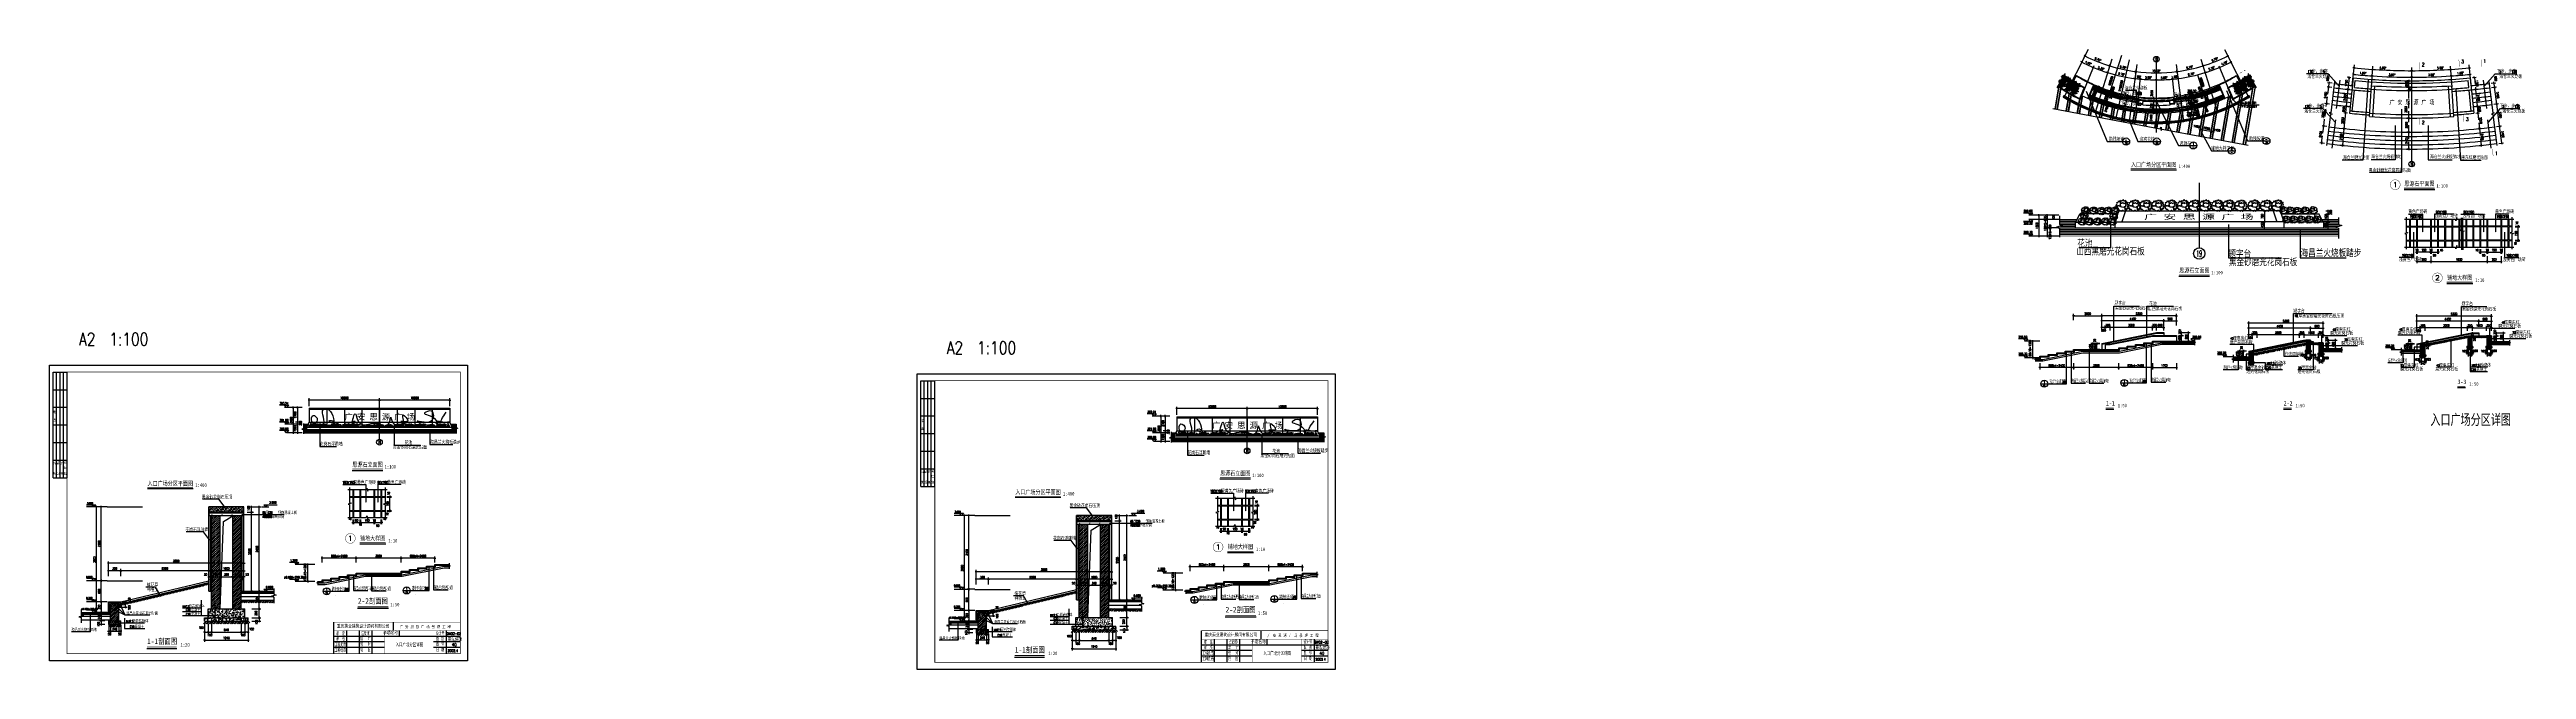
# Model space of a CAD drawing. Extents: x 0 to 11014425, y 0 to 2581013.
# Drawn here: x 10662340 to 11014425, y 2492982 to 2581013 of the extents above; entities outside this region: 4.
import ezdxf
from ezdxf.enums import TextEntityAlignment as Align

# ---------------------------------------------------------------- set-up
doc = ezdxf.new("R2010")
doc.units = 0
doc.header["$LTSCALE"] = 4000
doc.header["$MEASUREMENT"] = 0
doc.header["$PDMODE"] = 34
for name, pattern in [('ACAD_ISO04W100', [30.5, 24, -3, 0.5, -3]), ('ACAD_ISO07W100', [3.5, 0.5, -3]), ('CONTINOUS', [0]), ('DASH', [0.35, 0.25, -0.1]), ('DOTE', [2.42, 2, -0.2, 0.02, -0.2])]:
    doc.linetypes.add(name, pattern=pattern)
doc.layers.get('0').update_dxf_attribs({"color": 253, "linetype": 'DASH'})
doc.layers.get('DEFPOINTS').update_dxf_attribs({"linetype": 'CONTINUOUS'})
for name, color, linetype in [('1', 2, 'CONTINUOUS'), ('AXIS', 3, 'CONTINUOUS'), ('AXIS_TEXT', 7, 'CONTINUOUS'), ('DOTE', 1, 'CONTINUOUS'), ('OTHER', 7, 'CONTINUOUS'), ('PUB_DIM', 3, 'CONTINUOUS'), ('PUB_HATCH', 7, 'CONTINUOUS'), ('PUB_TEXT', 7, 'CONTINUOUS'), ('PUB_TITLE', 4, 'CONTINUOUS'), ('STAIR', 2, 'CONTINUOUS'), ('T1', 4, 'CONTINUOUS'), ('T10', 31, 'CONTINUOUS'), ('T14', 222, 'CONTINUOUS'), ('T2', 2, 'CONTINUOUS'), ('T4', 3, 'CONTINUOUS'), ('T5', 13, 'CONTINUOUS'), ('T7', 202, 'CONTINUOUS'), ('T8', 241, 'CONTINUOUS'), ('TREE', 64, 'CONTINUOUS'), ('TREE1', 62, 'CONTINUOUS')]:
    doc.layers.add(name, color=color, linetype=linetype)
doc.styles.add('_DIMFONT', font='TXT.shx')
doc.styles.add('_HZTXT', font='txt.shx', dxfattribs={"width": 0.8, "bigfont": 'HZTXT.shx'})
doc.styles.add('_ROMANS', font='ROMANS.shx', dxfattribs={"width": 0.6})
doc.styles.add('COMP', font='COMPLEX', dxfattribs={"bigfont": 'hztxt'})
doc.styles.add('COMPLEX', font='COMPLEX')
doc.styles.add('DIM_FONT', font='SIMPLEX.shx', dxfattribs={"width": 0.8})
doc.styles.add('FS64F', font='romant.shx', dxfattribs={"width": 0.95, "height": 8, "bigfont": 'hztxt.shx'})
doc.styles.add('H1', font='txt.shx', dxfattribs={"bigfont": 'hztxt.shx'})
doc.styles.add('HZ', font='txt', dxfattribs={"bigfont": 'hztxt'})
doc.styles.add('HZ1', font='', dxfattribs={"width": 0.8})
doc.styles.add('宋体', font='SimSun.ttf', dxfattribs={"width": 0.7})
doc.styles.get('HZ1').set_extended_font_data('KaiTi_GB2312')
doc.dimstyles.new('AXIS20', dxfattribs={"dimscale": 0.2, "dimtxt": 300, "dimasz": 1, "dimexe": 250, "dimexo": 300, "dimgap": 150, "dimtad": 1, "dimdec": 0, "dimzin": 0, "dimtxsty": 'DIM_FONT', "dimblk": '_DIMX', "dimcen": 0.09, "dimse1": 1, "dimse2": 1, "dimclrt": 7, "dimazin": 3, "dimtfac": 1, "dimtdec": 0, "dimtix": 1, "dimtmove": 0, "dimatfit": 3, "dimtolj": 1, "dimtzin": 0})
doc.dimstyles.new('DIMA20', dxfattribs={"dimscale": 0.2, "dimtxt": 300, "dimasz": 1, "dimexe": 250, "dimexo": 300, "dimgap": 150, "dimtad": 1, "dimdec": 0, "dimzin": 0, "dimtxsty": 'DIM_FONT', "dimblk": '_DIMX', "dimcen": 0.09, "dimse1": 1, "dimclrt": 7, "dimazin": 3, "dimtfac": 1, "dimtdec": 0, "dimtix": 1, "dimtmove": 0, "dimatfit": 3, "dimtolj": 1, "dimtzin": 0})
doc.dimstyles.new('DIMN', dxfattribs={"dimtxt": 300, "dimasz": 1, "dimexe": 250, "dimexo": 300, "dimgap": 150, "dimtad": 1, "dimdec": 0, "dimzin": 0, "dimtxsty": 'DIM_FONT', "dimblk": '_DIMX', "dimcen": 0.09, "dimclrt": 7, "dimazin": 3, "dimtfac": 1, "dimtdec": 0, "dimtix": 1, "dimtmove": 0, "dimatfit": 3, "dimtolj": 1, "dimtzin": 0})
doc.dimstyles.new('DIMN10', dxfattribs={"dimscale": 0.1, "dimtxt": 300, "dimasz": 1, "dimexe": 250, "dimexo": 300, "dimgap": 150, "dimtad": 1, "dimdec": 0, "dimzin": 0, "dimtxsty": 'DIM_FONT', "dimblk": '_DIMX', "dimcen": 0.09, "dimclrt": 7, "dimazin": 3, "dimtfac": 1, "dimtdec": 0, "dimtix": 1, "dimtmove": 0, "dimatfit": 3, "dimtolj": 1, "dimtzin": 0})
doc.dimstyles.new('DIMN20', dxfattribs={"dimscale": 0.2, "dimtxt": 300, "dimasz": 1, "dimexe": 250, "dimexo": 300, "dimgap": 150, "dimtad": 1, "dimdec": 0, "dimzin": 0, "dimtxsty": 'DIM_FONT', "dimblk": '_DIMX', "dimcen": 0.09, "dimclrt": 7, "dimazin": 3, "dimtfac": 1, "dimtdec": 0, "dimtix": 1, "dimtmove": 0, "dimatfit": 3, "dimtolj": 1, "dimtzin": 0})
doc.dimstyles.new('DIMN400', dxfattribs={"dimscale": 4, "dimtxt": 300, "dimasz": 1, "dimexe": 250, "dimexo": 300, "dimgap": 150, "dimtad": 1, "dimdec": 0, "dimzin": 0, "dimtxsty": 'DIM_FONT', "dimblk": '_DIMX', "dimcen": 0.09, "dimclrt": 7, "dimazin": 3, "dimtfac": 1, "dimtdec": 0, "dimtix": 1, "dimtmove": 0, "dimatfit": 3, "dimtolj": 1, "dimtzin": 0})
doc.dimstyles.new('DIMN50', dxfattribs={"dimscale": 0.5, "dimtxt": 300, "dimasz": 1, "dimexe": 250, "dimexo": 300, "dimgap": 150, "dimtad": 1, "dimdec": 0, "dimzin": 0, "dimtxsty": 'DIM_FONT', "dimblk": '_DIMX', "dimcen": 0.09, "dimclrt": 7, "dimazin": 3, "dimtfac": 1, "dimtdec": 0, "dimtix": 1, "dimtmove": 0, "dimatfit": 3, "dimtolj": 1, "dimtzin": 0})
doc.dimstyles.new('NORMAL', dxfattribs={"dimscale": 4, "dimtxt": 300, "dimasz": 1, "dimexe": 250, "dimexo": 300, "dimgap": 150, "dimtad": 1, "dimzin": 0, "dimtxsty": 'DIM_FONT', "dimblk": '_DIMX', "dimcen": 0.09, "dimclrt": 7, "dimazin": 3, "dimtfac": 1, "dimtix": 1, "dimtmove": 0, "dimatfit": 3, "dimtolj": 1, "dimtzin": 0})
pattern_1 = [(50, (-57235833.71, -77747595.92), (143.45203652, -12.550427), [15, -165]), (355, (-57235833.71, -77747595.92), (-27.75026672, 150.43842674), [12, -132]), (100.4514, (-57235821.76, -77747596.97), (115.70187634, 137.88790841), [12.748038, -140.2284224]), (46.1842, (-57235833.71, -77747555.92), (213.44820973, -33.10380287), [22.5, -247.5]), (96.6356, (-57235815.93, -77747558.68), (186.9325411, 194.8235742), [19.1220576, -210.3426]), (351.1842, (-57235833.71, -77747555.92), (186.93238903, 194.8237202), [18, -198]), (21, (-57235813.71, -77747565.92), (119.38141042, -80.52377813), [15, -165]), (326, (-57235813.71, -77747565.92), (48.66306638, 145.030009), [12, -132]), (71.4514, (-57235803.77, -77747572.63), (168.04452572, 64.50609934), [12.748038, -140.2284224]), (37.5, (-57235833.714, -77747595.92), (2.431971063, 66.578770766), [0, -130.4, 0, -134, 0, -132.5]), (7.5, (-57235833.714, -77747595.92), (52.61390749, 78.882342376), [0, -76.4, 0, -127.4, 0, -50.5]), (327.5, (-57235878.314, -77747595.92), (106.764487234, -4.510974347), [0, -50, 0, -156, 0, -207]), (317.5, (-57235898.31, -77747595.92), (116.63723387, 20.02099647), [0, -65, 0, -103.6, 0, -147])]
pattern_2 = [(45, (-57235833.714, -77747595.922), (-26.516504294, 26.516504294), [])]
pattern_3 = [(45, (-11051252.53, -2532329.92), (-26.5165043, 26.5165043), [])]

# ---------------------------------------------------------------- blocks, each defined once
blk = doc.blocks.new('_LABEL1')
for p, q in [((-150, 20), (-75, 20)), ((-150, 20), (-150, 0)), ((-150, 15), (-75, 15)), ((-150, 10), (-75, 10)), ((-150, 5), (-75, 5)), ((-150, 0), (-75, 0)), ((-125, 20), (-125, 0)), ((-100, 20), (-100, 0)), ((-75, 20), (-75, 0)), ((-75, 20), (-75, 0)), ((-75, 20), (0, 20)), ((-75, 15), (0, 15)), ((-75, 10), (0, 10)), ((-75, 5), (0, 5)), ((-75, 0), (0, 0)), ((-50, 20), (-50, 0)), ((-25, 20), (-25, 0)), ((0, 20), (0, 0))]:
    blk.add_line(p, q)
at = {"style": 'HZ'}
for s, p in [('建   筑', (-146.4, 15.6)), ('结   构', (-146.4, 10.9)), ('给 排 水', (-146.4, 0.7)), ('电   气', (-146.4, 5.6)), ('暖  通', (-70.3, 15.7))]:
    blk.add_text(s, height=3.51, dxfattribs=at).set_placement(p)
blk = doc.blocks.new('M_G79')
at = {"color": 3, "linetype": 'CONTINUOUS'}
for p, q in [((-3794, 150), (-3603, 195)), ((-2906, 603), (-2715, 648)), ((-2470, 2935), (-2280, 2980)), ((-2463, 3000), (-2272, 3045)), ((-2413, 1227), (-2096, 1302)), ((-2397, 215), (-2207, 260)), ((-2219, 588), (-1902, 663)), ((-2156, 1154), (-1839, 1229)), ((-2075, 2913), (-1885, 2958)), ((-1953, 801), (-1636, 876)), ((-1822, 985), (-1505, 1060)), ((-1682, 1057), (-1365, 1132)), ((-1641, 3610), (-1324, 3685)), ((-1590, 2282), (-1273, 2357)), ((-1537, 1372), (-1220, 1447)), ((-1513, 994), (-1195, 1069)), ((-1503, 3661), (-1186, 3736)), ((-1433, 523), (-1116, 598)), ((-1379, 1994), (-1062, 2069)), ((-1245, 2843), (-1055, 2888)), ((-1227, 1183), (-910, 1258)), ((-1195, 1665), (-878, 1740)), ((-1191, 121), (-874, 196)), ((-1188, 143), (-871, 218)), ((-1186, 4132), (-869, 4207)), ((-1157, 3600), (-840, 3675)), ((-1129, 2896), (-939, 2941)), ((-1116, 2383), (-799, 2458)), ((-1072, 3965), (-755, 4040)), ((-1050, 1979), (-733, 2054)), ((-1042, 2886), (-852, 2931)), ((-1041, 3058), (-724, 3133)), ((-1007, 2768), (-690, 2843)), ((-997, 1863), (-680, 1938)), ((-946, 3709), (-629, 3784)), ((-941, -17), (-624, 58)), ((-922, 3332), (-605, 3407)), ((-922, 3332), (-605, 3407)), ((-886, 484), (-569, 559)), ((-845, 2640), (-528, 2715)), ((-835, 3322), (-518, 3397)), ((-800, 2683), (-610, 2728)), ((-778, 2681), (-588, 2726)), ((-777, 2456), (-460, 2531)), ((-760, 1021), (-443, 1096)), ((-760, 426), (-443, 501)), ((-755, 271), (-438, 346)), ((-750, 513), (-433, 588)), ((-748, 2122), (-431, 2197)), ((-742, 2809), (-552, 2854)), ((-716, 3992), (-399, 4067)), ((-712, 3440), (-395, 3515)), ((-711, 2894), (-520, 2939)), ((-702, 2932), (-385, 3007)), ((-697, 2381), (-380, 2456)), ((-661, 922), (-344, 997)), ((-634, 3145), (-317, 3220)), ((-629, 1800), (-312, 1875)), ((-607, 1202), (-290, 1277)), ((-574, 3491), (-257, 3566)), ((-573, 714), (-256, 789)), ((-486, 2291), (-169, 2366)), ((-421, 3077), (-104, 3152)), ((-407, 629), (-89, 704)), ((-385, 1023), (-68, 1098)), ((-326, 3777), (-136, 3822)), ((-259, 2552), (58, 2627)), ((-222, 3919), (-31, 3964)), ((-218, 939), (99, 1014)), ((-125, 3600), (65, 3645)), ((-93, 3486), (97, 3531)), ((-86, 973), (104, 1018)), ((-43, 4142), (148, 4187)), ((-43, 968), (148, 1013)), ((-28, 3281), (162, 3326)), ((-24, 2284), (293, 2359)), ((23, -31), (213, 14)), ((71, 206), (261, 251)), ((124, 883), (315, 928)), ((156, 4142), (346, 4187)), ((178, 4140), (368, 4185)), ((178, 3346), (368, 3391)), ((187, 854), (378, 899)), ((257, 3024), (574, 3099)), ((379, 789), (569, 834)), ((391, 699), (581, 744)), ((441, 3339), (632, 3384)), ((442, 164), (632, 209)), ((517, 244), (707, 289)), ((633, 99), (823, 144)), ((705, 3331), (895, 3376)), ((788, 104), (978, 149)), ((826, 56), (1017, 101)), ((935, 242), (1125, 287)), ((979, 3213), (1169, 3258)), ((1037, 363), (1227, 408)), ((1163, 106), (1353, 151)), ((1199, 830), (1389, 875)), ((1347, 769), (1537, 814)), ((1349, 196), (1539, 241)), ((1366, 348), (1556, 393)), ((1376, 435), (1566, 480)), ((1402, 1270), (1592, 1315)), ((1574, 1031), (1764, 1076)), ((1649, 317), (1839, 362)), ((1661, 1021), (1851, 1066)), ((1734, 484), (1924, 529)), ((1785, 941), (1975, 986)), ((1819, 651), (2009, 696)), ((1860, 1814), (2050, 1859)), ((1898, 377), (2089, 422)), ((1959, 723), (2149, 768)), ((1990, 1205), (2181, 1250)), ((1993, 1227), (2183, 1272)), ((2070, 931), (2260, 976)), ((2114, 530), (2304, 575)), ((2179, 919), (2369, 964)), ((2218, 871), (2408, 916)), ((2252, 581), (2442, 626)), ((2276, 798), (2466, 843)), ((2334, 329), (2524, 374)), ((2353, 702), (2544, 747)), ((2353, 305), (2544, 350)), ((2433, 627), (2623, 672)), ((2443, 912), (2633, 957)), ((2649, 779), (2839, 824)), ((2801, 762), (2991, 807)), ((2852, 624), (3042, 669)), ((2944, 63), (3134, 108)), ((3246, 602), (3437, 647)), ((233, -121), (424, -76))]:
    blk.add_line(p, q, dxfattribs=at)
for points in [[(-615, 740), (-958, 1418), (-1781, 1752)], [(-1607, 740), (-823, 852)], [(-474, 19), (-535, 70), (-743, 1769), (-503, 2932), (-208, 3406)], [(-656, 1561), (-179, 2279)], [(1614, 559), (1079, 706)], [(1612, 537), (1876, -65)], [(1854, 135), (2456, 597)]]:
    blk.add_lwpolyline(points, dxfattribs=at)
at = {"color": 3, "linetype": 'CONTINUOUS', "const_width": 22.5}
blk.add_lwpolyline([(1251, 70), (1527, -27)], dxfattribs=at)
at = {"color": 3, "linetype": 'CONTINUOUS'}
for centre, radius in [((-3693, 165), 94.1), ((-2805, 618), 94.1), ((-2369, 2950), 94.1), ((-2362, 3015), 94.1), ((-2245, 1252), 157), ((-2296, 231), 94.1), ((-2051, 613), 157), ((-1988, 1179), 157), ((-1975, 2928), 94.1), ((-1785, 826), 157), ((-1654, 1010), 157), ((-1514, 1083), 157), ((-1473, 3635), 157), ((-1422, 2307), 157), ((-1369, 1397), 157), ((-1344, 1020), 157), ((-1335, 3686), 157), ((-1264, 548), 157), ((-1211, 2019), 157), ((-1144, 2858), 94.1), ((-1059, 1208), 157), ((-1027, 1690), 157), ((-1022, 146), 157), ((-1020, 168), 157), ((-1018, 4158), 157), ((-989, 3625), 157), ((-1028, 2911), 94.1), ((-947, 2408), 157), ((-904, 3991), 157), ((-882, 2004), 157), ((-941, 2902), 94.1), ((-872, 3083), 157), ((-839, 2793), 157), ((-829, 1888), 157), ((-778, 3734), 157), ((-773, 8), 157), ((-754, 3357), 157), ((-754, 3357), 157), ((-717, 509), 157), ((-676, 2665), 157), ((-667, 3347), 157), ((-699, 2698), 94.1), ((-677, 2696), 94.1), ((-609, 2481), 157), ((-592, 1046), 157), ((-592, 451), 157), ((-587, 296), 157), ((-582, 538), 157), ((-580, 2147), 157), ((-641, 2824), 94.1), ((-548, 4017), 157), ((-610, 2909), 94.1), ((-543, 3466), 157), ((-534, 2958), 157), ((-529, 2406), 157), ((-492, 947), 157), ((-466, 3171), 157), ((-461, 1825), 157), ((-439, 1228), 157), ((-405, 3517), 157), ((-405, 739), 157), ((-318, 2317), 157), ((-253, 3103), 157), ((-238, 654), 157), ((-217, 1049), 157), ((-225, 3792), 94.1), ((-91, 2578), 157), ((-121, 3935), 94.1), ((-50, 964), 157), ((-24, 3615), 94.1), ((7, 3502), 94.1), ((15, 988), 94.1), ((58, 4157), 94.1), ((58, 983), 94.1), ((73, 3296), 94.1), ((144, 2309), 157), ((124, -16), 94.1), ((172, 221), 94.1), ((225, 898), 94.1), ((257, 4157), 94.1), ((279, 4155), 94.1), ((279, 3361), 94.1), ((288, 869), 94.1), ((425, 3050), 157), ((479, 804), 94.1), ((492, 714), 94.1), ((542, 3354), 94.1), ((542, 180), 94.1), ((617, 260), 94.1), ((734, 114), 94.1), ((806, 3347), 94.1), ((889, 119), 94.1), ((927, 71), 94.1), ((1036, 257), 94.1), ((1080, 3228), 94.1), ((1138, 378), 94.1), ((1264, 122), 94.1), ((1300, 845), 94.1), ((1448, 785), 94.1), ((1450, 211), 94.1), ((1467, 364), 94.1), ((1477, 451), 94.1), ((1503, 1285), 94.1), ((1675, 1046), 94.1), ((1750, 332), 94.1), ((1762, 1036), 94.1), ((1835, 499), 94.1), ((1886, 956), 94.1), ((1919, 666), 94.1), ((1961, 1830), 94.1), ((1999, 393), 94.1), ((2060, 739), 94.1), ((2091, 1220), 94.1), ((2094, 1242), 94.1), ((2171, 947), 94.1), ((2215, 545), 94.1), ((2280, 935), 94.1), ((2319, 886), 94.1), ((2353, 596), 94.1), ((2377, 814), 94.1), ((2435, 344), 94.1), ((2454, 717), 94.1), ((2454, 320), 94.1), ((2534, 642), 94.1), ((2544, 927), 94.1), ((2750, 794), 94.1), ((2902, 777), 94.1), ((2953, 639), 94.1), ((3045, 78), 94.1), ((3347, 618), 94.1), ((334, -106), 94.1)]:
    blk.add_arc(centre, radius, 18.442218, 198.414554, dxfattribs=at)
at = {"width": 0.8, "flags": 9}
for tag in ['XSIZE', 'YSIZE']:
    blk.add_attdef(tag, (0, 0), '', height=0.5, dxfattribs=at)
blk = doc.blocks.new('A$C74E62408')
at = {"color": 42}
for p, q in [((0, 3070), (190, 3115)), ((7, 3136), (197, 3181)), ((57, 1362), (374, 1437)), ((73, 351), (263, 396)), ((251, 723), (568, 798)), ((314, 1290), (631, 1365)), ((394, 3049), (585, 3094)), ((517, 936), (834, 1011)), ((648, 1120), (965, 1195)), ((788, 1193), (1105, 1268)), ((829, 3745), (1146, 3820)), ((880, 2417), (1197, 2492)), ((933, 1507), (1250, 1582)), ((957, 1130), (1274, 1205)), ((967, 3796), (1284, 3871)), ((1037, 658), (1354, 733)), ((1091, 2129), (1408, 2204)), ((1225, 2978), (1415, 3023)), ((1243, 1319), (1560, 1394)), ((1274, 1800), (1591, 1875)), ((1279, 257), (1596, 331)), ((1282, 278), (1599, 353)), ((1284, 4268), (1601, 4343)), ((1313, 3736), (1630, 3811)), ((1341, 3032), (1531, 3077)), ((1354, 2519), (1671, 2594)), ((1398, 4101), (1715, 4176)), ((1420, 2115), (1737, 2190)), ((1428, 3022), (1618, 3067)), ((1429, 3194), (1746, 3269)), ((1463, 2903), (1780, 2978)), ((1473, 1998), (1790, 2073)), ((1524, 3844), (1841, 3919)), ((1529, 119), (1846, 194)), ((1548, 3467), (1865, 3542)), ((1548, 3467), (1865, 3542)), ((1584, 619), (1901, 694)), ((1625, 2775), (1942, 2850)), ((1635, 3457), (1952, 3532)), ((1670, 2819), (1860, 2864)), ((1692, 2816), (1882, 2861)), ((1693, 2591), (2010, 2666)), ((1710, 1157), (2027, 1231)), ((1710, 561), (2027, 636)), ((1715, 406), (2032, 481)), ((1720, 648), (2037, 723)), ((1722, 2257), (2039, 2332)), ((1728, 2944), (1918, 2989)), ((1754, 4128), (2071, 4203)), ((1758, 3576), (2075, 3651)), ((1759, 3029), (1950, 3074)), ((1768, 3068), (2085, 3143)), ((1773, 2516), (2090, 2591)), ((1809, 1057), (2126, 1132)), ((1836, 3281), (2153, 3356)), ((1841, 1936), (2158, 2011)), ((1863, 1338), (2180, 1413)), ((1896, 3627), (2213, 3702)), ((1896, 849), (2213, 924)), ((1984, 2427), (2301, 2502)), ((2049, 3213), (2366, 3288)), ((2063, 765), (2380, 840)), ((2085, 1159), (2402, 1234)), ((2144, 3912), (2334, 3957)), ((2211, 2688), (2528, 2763)), ((2248, 4055), (2438, 4100)), ((2252, 1074), (2569, 1149)), ((2345, 3736), (2535, 3781)), ((2377, 3622), (2567, 3667)), ((2384, 1108), (2574, 1153)), ((2427, 4277), (2618, 4322)), ((2427, 1103), (2618, 1148)), ((2442, 3416), (2632, 3461)), ((2446, 2419), (2763, 2494)), ((2493, 104), (2683, 149)), ((2541, 341), (2731, 386)), ((2594, 1019), (2785, 1064)), ((2626, 4277), (2816, 4322)), ((2648, 4275), (2838, 4320)), ((2648, 3482), (2838, 3526)), ((2657, 990), (2848, 1035)), ((2703, 15), (2894, 60)), ((2726, 3160), (3044, 3235)), ((2849, 924), (3039, 969)), ((2861, 835), (3051, 880)), ((2911, 3474), (3102, 3519)), ((2911, 300), (3102, 345)), ((2986, 380), (3177, 425)), ((3103, 235), (3293, 280)), ((3175, 3467), (3365, 3512)), ((3258, 240), (3448, 284)), ((3296, 191), (3486, 236)), ((3405, 377), (3595, 422)), ((3449, 3348), (3639, 3393)), ((3507, 498), (3697, 543)), ((3633, 242), (3823, 287)), ((3669, 965), (3859, 1010)), ((3817, 905), (4007, 950)), ((3819, 331), (4009, 376)), ((3836, 484), (4026, 529)), ((3846, 571), (4036, 616)), ((3872, 1406), (4062, 1451)), ((4044, 1166), (4234, 1211)), ((4119, 452), (4309, 497)), ((4131, 1156), (4321, 1201)), ((4204, 619), (4394, 664)), ((4255, 1077), (4445, 1122)), ((4288, 786), (4479, 831)), ((4330, 1950), (4520, 1995)), ((4368, 513), (4559, 558)), ((4429, 859), (4619, 904)), ((4460, 1340), (4651, 1385)), ((4463, 1362), (4653, 1407)), ((4540, 1067), (4730, 1112)), ((4584, 665), (4774, 710)), ((4649, 1055), (4839, 1100)), ((4688, 1006), (4878, 1051)), ((4722, 716), (4912, 761)), ((4746, 934), (4936, 979)), ((4804, 464), (4994, 509)), ((4823, 837), (5014, 882)), ((4823, 440), (5014, 485)), ((4903, 762), (5093, 807)), ((4913, 1048), (5103, 1093)), ((5119, 914), (5309, 959)), ((5271, 898), (5461, 943)), ((5322, 760), (5512, 805)), ((5414, 198), (5604, 243)), ((5716, 738), (5907, 783))]:
    blk.add_line(p, q, dxfattribs=at)
for points in [[(1855, 876), (1512, 1553), (689, 1887)], [(863, 876), (1647, 987)], [(1996, 155), (1935, 206), (1727, 1904), (1967, 3068), (2262, 3542)], [(1814, 1696), (2291, 2415)], [(4084, 694), (3549, 842)], [(4082, 673), (4346, 70)], [(4324, 271), (4926, 733)]]:
    blk.add_lwpolyline(points, dxfattribs=at)
at = {"color": 42, "const_width": 22.5}
blk.add_lwpolyline([(3721, 206), (3997, 109)], dxfattribs=at)
at = {"color": 42}
for centre, radius in [((101, 3086), 94.1), ((108, 3151), 94.1), ((225, 1388), 157), ((174, 366), 94.1), ((419, 749), 157), ((482, 1315), 157), ((495, 3064), 94.1), ((685, 962), 157), ((816, 1146), 157), ((956, 1218), 157), ((997, 3771), 157), ((1048, 2442), 157), ((1101, 1533), 157), ((1126, 1155), 157), ((1135, 3821), 157), ((1206, 683), 157), ((1259, 2154), 157), ((1325, 2994), 94.1), ((1411, 1344), 157), ((1443, 1825), 157), ((1448, 282), 157), ((1450, 304), 157), ((1452, 4293), 157), ((1481, 3761), 157), ((1442, 3047), 94.1), ((1523, 2544), 157), ((1566, 4126), 157), ((1588, 2140), 157), ((1529, 3037), 94.1), ((1598, 3219), 157), ((1631, 2929), 157), ((1641, 2024), 157), ((1692, 3870), 157), ((1697, 144), 157), ((1716, 3492), 157), ((1716, 3492), 157), ((1752, 645), 157), ((1794, 2800), 157), ((1803, 3483), 157), ((1771, 2834), 94.1), ((1793, 2831), 94.1), ((1861, 2617), 157), ((1878, 1182), 157), ((1878, 587), 157), ((1883, 432), 157), ((1888, 674), 157), ((1890, 2283), 157), ((1829, 2960), 94.1), ((1922, 4153), 157), ((1860, 3044), 94.1), ((1927, 3601), 157), ((1936, 3093), 157), ((1941, 2542), 157), ((1978, 1083), 157), ((2004, 3306), 157), ((2009, 1961), 157), ((2031, 1363), 157), ((2065, 3652), 157), ((2065, 875), 157), ((2152, 2452), 157), ((2217, 3238), 157), ((2232, 790), 157), ((2253, 1184), 157), ((2245, 3927), 94.1), ((2379, 2713), 157), ((2349, 4070), 94.1), ((2420, 1100), 157), ((2446, 3751), 94.1), ((2477, 3637), 94.1), ((2485, 1123), 94.1), ((2528, 4293), 94.1), ((2528, 1118), 94.1), ((2543, 3431), 94.1), ((2614, 2445), 157), ((2594, 119), 94.1), ((2642, 356), 94.1), ((2695, 1034), 94.1), ((2727, 4293), 94.1), ((2748, 4290), 94.1), ((2749, 3497), 94.1), ((2758, 1005), 94.1), ((2804, 30), 94.1), ((2895, 3185), 157), ((2949, 939), 94.1), ((2962, 850), 94.1), ((3012, 3489), 94.1), ((3012, 315), 94.1), ((3087, 395), 94.1), ((3204, 250), 94.1), ((3276, 3482), 94.1), ((3358, 255), 94.1), ((3397, 206), 94.1), ((3506, 393), 94.1), ((3550, 3364), 94.1), ((3608, 514), 94.1), ((3734, 257), 94.1), ((3770, 981), 94.1), ((3917, 920), 94.1), ((3920, 347), 94.1), ((3937, 499), 94.1), ((3947, 586), 94.1), ((3973, 1421), 94.1), ((4145, 1181), 94.1), ((4220, 468), 94.1), ((4232, 1172), 94.1), ((4305, 635), 94.1), ((4356, 1092), 94.1), ((4389, 801), 94.1), ((4431, 1965), 94.1), ((4469, 528), 94.1), ((4530, 874), 94.1), ((4561, 1356), 94.1), ((4564, 1377), 94.1), ((4641, 1082), 94.1), ((4685, 680), 94.1), ((4750, 1070), 94.1), ((4789, 1022), 94.1), ((4823, 731), 94.1), ((4847, 949), 94.1), ((4905, 480), 94.1), ((4924, 852), 94.1), ((4924, 455), 94.1), ((5004, 777), 94.1), ((5014, 1063), 94.1), ((5220, 930), 94.1), ((5372, 913), 94.1), ((5423, 775), 94.1), ((5515, 214), 94.1), ((5817, 753), 94.1)]:
    blk.add_arc(centre, radius, 18.442218, 198.414554, dxfattribs=at)
at = {"color": 42, "width": 0.8, "flags": 9}
for tag in ['YSIZE', 'XSIZE']:
    blk.add_attdef(tag, (2470, 136), '', height=0.5, dxfattribs=at)
blk = doc.blocks.new('_DIMX')
blk.add_line((-150, 0), (150, 0))
at = {"const_width": 50}
blk.add_lwpolyline([(-70, -70), (70, 70)], dxfattribs=at)
blk = doc.blocks.new('*D95')
at = {"color": 0, "linetype": 'BYBLOCK'}
for p, q in [((10821317, 2528969), (10820065, 2528969)), ((10820315, 2528968), (10820315, 2525370)), ((10821317, 2525369), (10820065, 2525369))]:
    blk.add_line(p, q, dxfattribs=at)
at = {"layer": 'DEFPOINTS', "color": 0, "linetype": 'BYBLOCK'}
for p in [(10821617, 2528969), (10820315, 2525369), (10821617, 2525369)]:
    blk.add_point(p, dxfattribs=at)
at = {"color": 0, "linetype": 'BYBLOCK'}
for p, rotation in [((10820315, 2528969), 90), ((10820315, 2525369), 270)]:
    blk.add_blockref('_DIMX', p, dxfattribs=dict(at, rotation=rotation))
at = {"color": 7, "linetype": 'BYBLOCK', "insert": (10820015, 2527169), "char_height": 300, "attachment_point": 5, "rotation": 90, "style": 'DIM_FONT'}
blk.add_mtext('\\A1;3600', dxfattribs=at)
blk = doc.blocks.new('*D96')
at = {"color": 0, "linetype": 'BYBLOCK'}
for p, q in [((10832591, 2529149), (10832591, 2530269)), ((10842590, 2530019), (10832592, 2530019)), ((10842591, 2529149), (10842591, 2530269))]:
    blk.add_line(p, q, dxfattribs=at)
at = {"layer": 'DEFPOINTS', "color": 0, "linetype": 'BYBLOCK'}
for p in [(10832591, 2530019), (10832591, 2528849), (10842591, 2528849)]:
    blk.add_point(p, dxfattribs=at)
at = {"color": 0, "linetype": 'BYBLOCK', "rotation": 180}
blk.add_blockref('_DIMX', (10832591, 2530019), dxfattribs=at)
at = {"color": 0, "linetype": 'BYBLOCK'}
blk.add_blockref('_DIMX', (10842591, 2530019), dxfattribs=at)
at = {"color": 7, "linetype": 'BYBLOCK', "insert": (10837591, 2530319), "char_height": 300, "attachment_point": 5, "style": 'DIM_FONT'}
blk.add_mtext('\\A1;10000', dxfattribs=at)
blk = doc.blocks.new('_AXISO')
blk.add_circle((0, 0), 0.5)
at = {"layer": 'AXIS_TEXT', "style": 'COMPLEX', "width": 1.041667}
blk.add_attdef('A', text='', height=0.56, dxfattribs=at).set_placement((-0.25, -0.28), (0.25, -0.28), align=Align.FIT)
blk = doc.blocks.new('*D97')
at = {"color": 0, "linetype": 'BYBLOCK'}
for p, q in [((10822591, 2529149), (10822591, 2530269)), ((10832590, 2530019), (10822592, 2530019)), ((10832591, 2529149), (10832591, 2530269))]:
    blk.add_line(p, q, dxfattribs=at)
at = {"layer": 'DEFPOINTS', "color": 0, "linetype": 'BYBLOCK'}
for p in [(10822591, 2530019), (10822591, 2528849), (10832591, 2528849)]:
    blk.add_point(p, dxfattribs=at)
at = {"color": 0, "linetype": 'BYBLOCK', "rotation": 180}
blk.add_blockref('_DIMX', (10822591, 2530019), dxfattribs=at)
at = {"color": 0, "linetype": 'BYBLOCK'}
blk.add_blockref('_DIMX', (10832591, 2530019), dxfattribs=at)
at = {"color": 7, "linetype": 'BYBLOCK', "insert": (10827591, 2530319), "char_height": 300, "attachment_point": 5, "style": 'DIM_FONT'}
blk.add_mtext('\\A1;10000', dxfattribs=at)
blk = doc.blocks.new('*D98')
at = {"color": 0, "linetype": 'BYBLOCK'}
for p, q in [((10821584, 2528969), (10820660, 2528969)), ((10820910, 2528968), (10820910, 2526870)), ((10821584, 2526869), (10820660, 2526869))]:
    blk.add_line(p, q, dxfattribs=at)
at = {"layer": 'DEFPOINTS', "color": 0, "linetype": 'BYBLOCK'}
for p in [(10821884, 2528969), (10820910, 2526869), (10821884, 2526869)]:
    blk.add_point(p, dxfattribs=at)
at = {"color": 0, "linetype": 'BYBLOCK'}
for p, rotation in [((10820910, 2528969), 90), ((10820910, 2526869), 270)]:
    blk.add_blockref('_DIMX', p, dxfattribs=dict(at, rotation=rotation))
at = {"color": 7, "linetype": 'BYBLOCK', "insert": (10820610, 2527919), "char_height": 300, "attachment_point": 5, "rotation": 90, "style": 'DIM_FONT'}
blk.add_mtext('\\A1;2100', dxfattribs=at)
blk = doc.blocks.new('*D99')
at = {"color": 0, "linetype": 'BYBLOCK'}
for p, q in [((10821584, 2526569), (10820660, 2526569)), ((10821584, 2525369), (10820660, 2525369)), ((10820910, 2526568), (10820910, 2525370))]:
    blk.add_line(p, q, dxfattribs=at)
at = {"layer": 'DEFPOINTS', "color": 0, "linetype": 'BYBLOCK'}
for p in [(10820910, 2525369), (10821884, 2526569), (10821884, 2525369)]:
    blk.add_point(p, dxfattribs=at)
at = {"color": 0, "linetype": 'BYBLOCK'}
for p, rotation in [((10820910, 2526569), 90), ((10820910, 2525369), 270)]:
    blk.add_blockref('_DIMX', p, dxfattribs=dict(at, rotation=rotation))
at = {"color": 7, "linetype": 'BYBLOCK', "insert": (10820610, 2525969), "char_height": 300, "attachment_point": 5, "rotation": 90, "style": 'DIM_FONT'}
blk.add_mtext('\\A1;1200', dxfattribs=at)
blk = doc.blocks.new('*D100')
at = {"color": 0, "linetype": 'BYBLOCK'}
for p, q in [((10821584, 2526869), (10820660, 2526869)), ((10821584, 2526569), (10820660, 2526569)), ((10820910, 2526870), (10820910, 2526871)), ((10820910, 2526869), (10820910, 2526569)), ((10820910, 2526869), (10820910, 2526569)), ((10820910, 2526568), (10820910, 2526567))]:
    blk.add_line(p, q, dxfattribs=at)
at = {"layer": 'DEFPOINTS', "color": 0, "linetype": 'BYBLOCK'}
for p in [(10820910, 2526569), (10821884, 2526869), (10821884, 2526569)]:
    blk.add_point(p, dxfattribs=at)
at = {"color": 0, "linetype": 'BYBLOCK'}
for p, rotation in [((10820910, 2526869), 270), ((10820910, 2526569), 90)]:
    blk.add_blockref('_DIMX', p, dxfattribs=dict(at, rotation=rotation))
at = {"color": 7, "linetype": 'BYBLOCK', "insert": (10821352, 2526719), "char_height": 300, "attachment_point": 5, "rotation": 90, "style": 'DIM_FONT'}
blk.add_mtext('\\A1;300', dxfattribs=at)
blk = doc.blocks.new('*D139')
at = {"color": 0, "linetype": 'BYBLOCK'}
for p, q in [((10915076, 2562623), (10915076, 2562557)), ((10915076, 2562582), (10915076, 2562582)), ((10915076, 2562582), (10915086, 2562582)), ((10915076, 2562582), (10915086, 2562582)), ((10915086, 2562623), (10915086, 2562557)), ((10915087, 2562582), (10915087, 2562582))]:
    blk.add_line(p, q, dxfattribs=at)
at = {"layer": 'DEFPOINTS', "color": 0, "linetype": 'BYBLOCK'}
for p in [(10915076, 2562653), (10915086, 2562653), (10915086, 2562582)]:
    blk.add_point(p, dxfattribs=at)
at = {"color": 0, "linetype": 'BYBLOCK', "xscale": 0.1, "yscale": 0.1, "zscale": 0.1}
blk.add_blockref('_DIMX', (10915076, 2562582), dxfattribs=at)
at = {"color": 0, "linetype": 'BYBLOCK', "xscale": 0.1, "yscale": 0.1, "zscale": 0.1, "rotation": 180}
blk.add_blockref('_DIMX', (10915086, 2562582), dxfattribs=at)
at = {"color": 7, "linetype": 'BYBLOCK', "insert": (10915034, 2562636), "char_height": 30, "attachment_point": 5, "style": 'DIM_FONT'}
blk.add_mtext('\\A1;10', dxfattribs=at)
blk = doc.blocks.new('*D140')
at = {"color": 0, "linetype": 'BYBLOCK'}
for p, q in [((10915086, 2562623), (10915086, 2562557)), ((10915087, 2562582), (10915176, 2562582)), ((10915176, 2562623), (10915176, 2562557))]:
    blk.add_line(p, q, dxfattribs=at)
at = {"layer": 'DEFPOINTS', "color": 0, "linetype": 'BYBLOCK'}
for p in [(10915086, 2562653), (10915176, 2562653), (10915176, 2562582)]:
    blk.add_point(p, dxfattribs=at)
at = {"color": 0, "linetype": 'BYBLOCK', "xscale": 0.1, "yscale": 0.1, "zscale": 0.1, "rotation": 180}
blk.add_blockref('_DIMX', (10915086, 2562582), dxfattribs=at)
at = {"color": 0, "linetype": 'BYBLOCK', "xscale": 0.1, "yscale": 0.1, "zscale": 0.1}
blk.add_blockref('_DIMX', (10915176, 2562582), dxfattribs=at)
at = {"color": 7, "linetype": 'BYBLOCK', "insert": (10915131, 2562612), "char_height": 30, "attachment_point": 5, "style": 'DIM_FONT'}
blk.add_mtext('\\A1;90', dxfattribs=at)
blk = doc.blocks.new('*D141')
at = {"color": 0, "linetype": 'BYBLOCK'}
for p, q in [((10915176, 2562623), (10915176, 2562557)), ((10915176, 2562582), (10915176, 2562582)), ((10915176, 2562582), (10915186, 2562582)), ((10915176, 2562582), (10915186, 2562582)), ((10915186, 2562623), (10915186, 2562557)), ((10915187, 2562582), (10915187, 2562582))]:
    blk.add_line(p, q, dxfattribs=at)
at = {"layer": 'DEFPOINTS', "color": 0, "linetype": 'BYBLOCK'}
for p in [(10915176, 2562653), (10915186, 2562653), (10915186, 2562582)]:
    blk.add_point(p, dxfattribs=at)
at = {"color": 0, "linetype": 'BYBLOCK', "xscale": 0.1, "yscale": 0.1, "zscale": 0.1}
blk.add_blockref('_DIMX', (10915176, 2562582), dxfattribs=at)
at = {"color": 0, "linetype": 'BYBLOCK', "xscale": 0.1, "yscale": 0.1, "zscale": 0.1, "rotation": 180}
blk.add_blockref('_DIMX', (10915186, 2562582), dxfattribs=at)
at = {"color": 7, "linetype": 'BYBLOCK', "insert": (10915181, 2562553), "char_height": 30, "attachment_point": 5, "style": 'DIM_FONT'}
blk.add_mtext('\\A1;10', dxfattribs=at)
blk = doc.blocks.new('*D142')
at = {"color": 0, "linetype": 'BYBLOCK'}
for p, q in [((10915186, 2562623), (10915186, 2562557)), ((10915187, 2562582), (10915376, 2562582)), ((10915376, 2562623), (10915376, 2562557))]:
    blk.add_line(p, q, dxfattribs=at)
at = {"layer": 'DEFPOINTS', "color": 0, "linetype": 'BYBLOCK'}
for p in [(10915186, 2562653), (10915376, 2562653), (10915376, 2562582)]:
    blk.add_point(p, dxfattribs=at)
at = {"color": 0, "linetype": 'BYBLOCK', "xscale": 0.1, "yscale": 0.1, "zscale": 0.1, "rotation": 180}
blk.add_blockref('_DIMX', (10915186, 2562582), dxfattribs=at)
at = {"color": 0, "linetype": 'BYBLOCK', "xscale": 0.1, "yscale": 0.1, "zscale": 0.1}
blk.add_blockref('_DIMX', (10915376, 2562582), dxfattribs=at)
at = {"color": 7, "linetype": 'BYBLOCK', "insert": (10915281, 2562612), "char_height": 30, "attachment_point": 5, "style": 'DIM_FONT'}
blk.add_mtext('\\A1;190', dxfattribs=at)
blk = doc.blocks.new('*D143')
at = {"color": 0, "linetype": 'BYBLOCK'}
for p, q in [((10915376, 2562623), (10915376, 2562557)), ((10915376, 2562582), (10915376, 2562582)), ((10915376, 2562582), (10915386, 2562582)), ((10915386, 2562623), (10915386, 2562557)), ((10915387, 2562582), (10915387, 2562582))]:
    blk.add_line(p, q, dxfattribs=at)
at = {"layer": 'DEFPOINTS', "color": 0, "linetype": 'BYBLOCK'}
for p in [(10915376, 2562653), (10915386, 2562653), (10915386, 2562582)]:
    blk.add_point(p, dxfattribs=at)
at = {"color": 0, "linetype": 'BYBLOCK', "xscale": 0.1, "yscale": 0.1, "zscale": 0.1}
blk.add_blockref('_DIMX', (10915376, 2562582), dxfattribs=at)
at = {"color": 0, "linetype": 'BYBLOCK', "xscale": 0.1, "yscale": 0.1, "zscale": 0.1, "rotation": 180}
blk.add_blockref('_DIMX', (10915386, 2562582), dxfattribs=at)
at = {"color": 7, "linetype": 'BYBLOCK', "insert": (10915381, 2562612), "char_height": 30, "attachment_point": 5, "style": 'DIM_FONT'}
blk.add_mtext('\\A1;10', dxfattribs=at)
blk = doc.blocks.new('*D144')
at = {"color": 0, "linetype": 'BYBLOCK'}
for p, q in [((10915386, 2562623), (10915386, 2562557)), ((10915387, 2562582), (10915476, 2562582)), ((10915476, 2562623), (10915476, 2562557))]:
    blk.add_line(p, q, dxfattribs=at)
at = {"layer": 'DEFPOINTS', "color": 0, "linetype": 'BYBLOCK'}
for p in [(10915386, 2562653), (10915476, 2562653), (10915476, 2562582)]:
    blk.add_point(p, dxfattribs=at)
at = {"color": 0, "linetype": 'BYBLOCK', "xscale": 0.1, "yscale": 0.1, "zscale": 0.1, "rotation": 180}
blk.add_blockref('_DIMX', (10915386, 2562582), dxfattribs=at)
at = {"color": 0, "linetype": 'BYBLOCK', "xscale": 0.1, "yscale": 0.1, "zscale": 0.1}
blk.add_blockref('_DIMX', (10915476, 2562582), dxfattribs=at)
at = {"color": 7, "linetype": 'BYBLOCK', "insert": (10915431, 2562537), "char_height": 30, "attachment_point": 5, "style": 'DIM_FONT'}
blk.add_mtext('\\A1;90', dxfattribs=at)
blk = doc.blocks.new('*D145')
at = {"color": 0, "linetype": 'BYBLOCK'}
for p, q in [((10915476, 2562623), (10915476, 2562557)), ((10915476, 2562582), (10915476, 2562582)), ((10915476, 2562582), (10915486, 2562582)), ((10915476, 2562582), (10915486, 2562582)), ((10915486, 2562623), (10915486, 2562557)), ((10915487, 2562582), (10915487, 2562582))]:
    blk.add_line(p, q, dxfattribs=at)
at = {"layer": 'DEFPOINTS', "color": 0, "linetype": 'BYBLOCK'}
for p in [(10915476, 2562653), (10915486, 2562653), (10915486, 2562582)]:
    blk.add_point(p, dxfattribs=at)
at = {"color": 0, "linetype": 'BYBLOCK', "xscale": 0.1, "yscale": 0.1, "zscale": 0.1}
blk.add_blockref('_DIMX', (10915476, 2562582), dxfattribs=at)
at = {"color": 0, "linetype": 'BYBLOCK', "xscale": 0.1, "yscale": 0.1, "zscale": 0.1, "rotation": 180}
blk.add_blockref('_DIMX', (10915486, 2562582), dxfattribs=at)
at = {"color": 7, "linetype": 'BYBLOCK', "insert": (10915529, 2562636), "char_height": 30, "attachment_point": 5, "style": 'DIM_FONT'}
blk.add_mtext('\\A1;10', dxfattribs=at)
blk = doc.blocks.new('*D146')
at = {"color": 0, "linetype": 'BYBLOCK'}
for p, q in [((10915560, 2562753), (10915627, 2562753)), ((10915560, 2562743), (10915627, 2562743)), ((10915602, 2562753), (10915602, 2562753)), ((10915602, 2562743), (10915602, 2562753)), ((10915602, 2562743), (10915602, 2562753)), ((10915602, 2562743), (10915602, 2562743))]:
    blk.add_line(p, q, dxfattribs=at)
at = {"layer": 'DEFPOINTS', "color": 0, "linetype": 'BYBLOCK'}
for p in [(10915530, 2562753), (10915530, 2562743), (10915602, 2562753)]:
    blk.add_point(p, dxfattribs=at)
at = {"color": 0, "linetype": 'BYBLOCK', "xscale": 0.1, "yscale": 0.1, "zscale": 0.1}
for p, rotation in [((10915602, 2562753), 270), ((10915602, 2562743), 90)]:
    blk.add_blockref('_DIMX', p, dxfattribs=dict(at, rotation=rotation))
at = {"color": 7, "linetype": 'BYBLOCK', "insert": (10915567, 2562701), "char_height": 30, "attachment_point": 5, "rotation": 90, "style": 'DIM_FONT'}
blk.add_mtext('\\A1;10', dxfattribs=at)
blk = doc.blocks.new('*D147')
at = {"color": 0, "linetype": 'BYBLOCK'}
for p, q in [((10915560, 2562943), (10915627, 2562943)), ((10915602, 2562753), (10915602, 2562943)), ((10915560, 2562753), (10915627, 2562753))]:
    blk.add_line(p, q, dxfattribs=at)
at = {"layer": 'DEFPOINTS', "color": 0, "linetype": 'BYBLOCK'}
for p in [(10915530, 2562943), (10915602, 2562943), (10915530, 2562753)]:
    blk.add_point(p, dxfattribs=at)
at = {"color": 0, "linetype": 'BYBLOCK', "xscale": 0.1, "yscale": 0.1, "zscale": 0.1}
for p, rotation in [((10915602, 2562943), 90), ((10915602, 2562753), 270)]:
    blk.add_blockref('_DIMX', p, dxfattribs=dict(at, rotation=rotation))
at = {"color": 7, "linetype": 'BYBLOCK', "insert": (10915572, 2562848), "char_height": 30, "attachment_point": 5, "rotation": 90, "style": 'DIM_FONT'}
blk.add_mtext('\\A1;190', dxfattribs=at)
blk = doc.blocks.new('*D148')
at = {"color": 0, "linetype": 'BYBLOCK'}
for p, q in [((10915560, 2562953), (10915627, 2562953)), ((10915560, 2562943), (10915627, 2562943)), ((10915602, 2562953), (10915602, 2562953)), ((10915602, 2562943), (10915602, 2562953)), ((10915602, 2562943), (10915602, 2562953)), ((10915602, 2562943), (10915602, 2562943))]:
    blk.add_line(p, q, dxfattribs=at)
at = {"layer": 'DEFPOINTS', "color": 0, "linetype": 'BYBLOCK'}
for p in [(10915530, 2562953), (10915530, 2562943), (10915602, 2562953)]:
    blk.add_point(p, dxfattribs=at)
at = {"color": 0, "linetype": 'BYBLOCK', "xscale": 0.1, "yscale": 0.1, "zscale": 0.1}
for p, rotation in [((10915602, 2562953), 270), ((10915602, 2562943), 90)]:
    blk.add_blockref('_DIMX', p, dxfattribs=dict(at, rotation=rotation))
at = {"color": 7, "linetype": 'BYBLOCK', "insert": (10915587, 2562995), "char_height": 30, "attachment_point": 5, "rotation": 90, "style": 'DIM_FONT'}
blk.add_mtext('\\A1;10', dxfattribs=at)
blk = doc.blocks.new('*D194')
at = {"color": 0, "linetype": 'BYBLOCK'}
for p, q in [((10805825, 2505759), (10806078, 2505759)), ((10805825, 2505509), (10806078, 2505509)), ((10806028, 2505509), (10806028, 2505758))]:
    blk.add_line(p, q, dxfattribs=at)
at = {"layer": 'DEFPOINTS', "color": 0, "linetype": 'BYBLOCK'}
for p in [(10805765, 2505759), (10805765, 2505509), (10806028, 2505759)]:
    blk.add_point(p, dxfattribs=at)
at = {"color": 0, "linetype": 'BYBLOCK', "xscale": 0.2, "yscale": 0.2, "zscale": 0.2}
for p, rotation in [((10806028, 2505759), 90), ((10806028, 2505509), 270)]:
    blk.add_blockref('_DIMX', p, dxfattribs=dict(at, rotation=rotation))
at = {"color": 7, "linetype": 'BYBLOCK', "insert": (10805938, 2505636), "char_height": 60, "attachment_point": 5, "rotation": 90, "style": 'DIM_FONT'}
blk.add_mtext('\\A1;250', dxfattribs=at)
blk = doc.blocks.new('*D195')
at = {"color": 0, "linetype": 'BYBLOCK'}
for p, q in [((10805825, 2506259), (10806078, 2506259)), ((10806028, 2505759), (10806028, 2506258)), ((10805825, 2505759), (10806078, 2505759))]:
    blk.add_line(p, q, dxfattribs=at)
at = {"layer": 'DEFPOINTS', "color": 0, "linetype": 'BYBLOCK'}
for p in [(10805765, 2506259), (10806028, 2506259), (10805765, 2505759)]:
    blk.add_point(p, dxfattribs=at)
at = {"color": 0, "linetype": 'BYBLOCK', "xscale": 0.2, "yscale": 0.2, "zscale": 0.2}
for p, rotation in [((10806028, 2506259), 90), ((10806028, 2505759), 270)]:
    blk.add_blockref('_DIMX', p, dxfattribs=dict(at, rotation=rotation))
at = {"color": 7, "linetype": 'BYBLOCK', "insert": (10805968, 2506009), "char_height": 60, "attachment_point": 5, "rotation": 90, "style": 'DIM_FONT'}
blk.add_mtext('\\A1;500', dxfattribs=at)
blk = doc.blocks.new('*D196')
at = {"color": 0, "linetype": 'BYBLOCK'}
for p, q in [((10805825, 2508659), (10806078, 2508659)), ((10806028, 2506259), (10806028, 2508658)), ((10805825, 2506259), (10806078, 2506259))]:
    blk.add_line(p, q, dxfattribs=at)
at = {"layer": 'DEFPOINTS', "color": 0, "linetype": 'BYBLOCK'}
for p in [(10805765, 2508659), (10806028, 2508659), (10805765, 2506259)]:
    blk.add_point(p, dxfattribs=at)
at = {"color": 0, "linetype": 'BYBLOCK', "xscale": 0.2, "yscale": 0.2, "zscale": 0.2}
for p, rotation in [((10806028, 2508659), 90), ((10806028, 2506259), 270)]:
    blk.add_blockref('_DIMX', p, dxfattribs=dict(at, rotation=rotation))
at = {"color": 7, "linetype": 'BYBLOCK', "insert": (10805968, 2507459), "char_height": 60, "attachment_point": 5, "rotation": 90, "style": 'DIM_FONT'}
blk.add_mtext('\\A1;2400', dxfattribs=at)
blk = doc.blocks.new('*D197')
at = {"color": 0, "linetype": 'BYBLOCK'}
for p, q in [((10805691, 2508509), (10805865, 2508509)), ((10805815, 2506259), (10805815, 2508508)), ((10805691, 2506259), (10805865, 2506259))]:
    blk.add_line(p, q, dxfattribs=at)
at = {"layer": 'DEFPOINTS', "color": 0, "linetype": 'BYBLOCK'}
for p in [(10805631, 2508509), (10805815, 2508509), (10805631, 2506259)]:
    blk.add_point(p, dxfattribs=at)
at = {"color": 0, "linetype": 'BYBLOCK', "xscale": 0.2, "yscale": 0.2, "zscale": 0.2}
for p, rotation in [((10805815, 2508509), 90), ((10805815, 2506259), 270)]:
    blk.add_blockref('_DIMX', p, dxfattribs=dict(at, rotation=rotation))
at = {"color": 7, "linetype": 'BYBLOCK', "insert": (10805755, 2507384), "char_height": 60, "attachment_point": 5, "rotation": 90, "style": 'DIM_FONT'}
blk.add_mtext('\\A1;2250', dxfattribs=at)
blk = doc.blocks.new('*D198')
at = {"color": 0, "linetype": 'BYBLOCK'}
for p, q in [((10805691, 2508659), (10805865, 2508659)), ((10805691, 2508509), (10805865, 2508509)), ((10805815, 2508509), (10805815, 2508658))]:
    blk.add_line(p, q, dxfattribs=at)
at = {"layer": 'DEFPOINTS', "color": 0, "linetype": 'BYBLOCK'}
for p in [(10805631, 2508659), (10805631, 2508509), (10805815, 2508659)]:
    blk.add_point(p, dxfattribs=at)
at = {"color": 0, "linetype": 'BYBLOCK', "xscale": 0.2, "yscale": 0.2, "zscale": 0.2}
for p, rotation in [((10805815, 2508659), 90), ((10805815, 2508509), 270)]:
    blk.add_blockref('_DIMX', p, dxfattribs=dict(at, rotation=rotation))
at = {"color": 7, "linetype": 'BYBLOCK', "insert": (10805725, 2508617), "char_height": 60, "attachment_point": 5, "rotation": 90, "style": 'DIM_FONT'}
blk.add_mtext('\\A1;150', dxfattribs=at)
blk = doc.blocks.new('*D199')
at = {"color": 0, "linetype": 'BYBLOCK'}
for p, q in [((10804597, 2506692), (10804597, 2506893)), ((10805597, 2506843), (10804597, 2506843)), ((10805597, 2506692), (10805597, 2506893))]:
    blk.add_line(p, q, dxfattribs=at)
at = {"layer": 'DEFPOINTS', "color": 0, "linetype": 'BYBLOCK'}
for p in [(10804597, 2506843), (10804597, 2506632), (10805597, 2506632)]:
    blk.add_point(p, dxfattribs=at)
at = {"color": 0, "linetype": 'BYBLOCK', "xscale": 0.2, "yscale": 0.2, "zscale": 0.2, "rotation": 180}
blk.add_blockref('_DIMX', (10804597, 2506843), dxfattribs=at)
at = {"color": 0, "linetype": 'BYBLOCK', "xscale": 0.2, "yscale": 0.2, "zscale": 0.2}
blk.add_blockref('_DIMX', (10805597, 2506843), dxfattribs=at)
at = {"color": 7, "linetype": 'BYBLOCK', "insert": (10805097, 2506903), "char_height": 60, "attachment_point": 5, "style": 'DIM_FONT'}
blk.add_mtext('\\A1;1000', dxfattribs=at)
blk = doc.blocks.new('*D200')
at = {"color": 0, "linetype": 'BYBLOCK'}
for p, q in [((10802097, 2506692), (10802097, 2506893)), ((10804597, 2506843), (10802097, 2506843)), ((10804597, 2506692), (10804597, 2506893))]:
    blk.add_line(p, q, dxfattribs=at)
at = {"layer": 'DEFPOINTS', "color": 0, "linetype": 'BYBLOCK'}
for p in [(10802097, 2506843), (10802097, 2506632), (10804597, 2506632)]:
    blk.add_point(p, dxfattribs=at)
at = {"color": 0, "linetype": 'BYBLOCK', "xscale": 0.2, "yscale": 0.2, "zscale": 0.2, "rotation": 180}
blk.add_blockref('_DIMX', (10802097, 2506843), dxfattribs=at)
at = {"color": 0, "linetype": 'BYBLOCK', "xscale": 0.2, "yscale": 0.2, "zscale": 0.2}
blk.add_blockref('_DIMX', (10804597, 2506843), dxfattribs=at)
at = {"color": 7, "linetype": 'BYBLOCK', "insert": (10803347, 2506903), "char_height": 60, "attachment_point": 5, "style": 'DIM_FONT'}
blk.add_mtext('\\A1;2500', dxfattribs=at)
blk = doc.blocks.new('*D201')
at = {"color": 0, "linetype": 'BYBLOCK'}
for p, q in [((10801747, 2506692), (10801747, 2506893)), ((10802097, 2506843), (10801747, 2506843)), ((10802097, 2506692), (10802097, 2506893))]:
    blk.add_line(p, q, dxfattribs=at)
at = {"layer": 'DEFPOINTS', "color": 0, "linetype": 'BYBLOCK'}
for p in [(10801747, 2506843), (10801747, 2506632), (10802097, 2506632)]:
    blk.add_point(p, dxfattribs=at)
at = {"color": 0, "linetype": 'BYBLOCK', "xscale": 0.2, "yscale": 0.2, "zscale": 0.2, "rotation": 180}
blk.add_blockref('_DIMX', (10801747, 2506843), dxfattribs=at)
at = {"color": 0, "linetype": 'BYBLOCK', "xscale": 0.2, "yscale": 0.2, "zscale": 0.2}
blk.add_blockref('_DIMX', (10802097, 2506843), dxfattribs=at)
at = {"color": 7, "linetype": 'BYBLOCK', "insert": (10801922, 2506903), "char_height": 60, "attachment_point": 5, "style": 'DIM_FONT'}
blk.add_mtext('\\A1;350', dxfattribs=at)
blk = doc.blocks.new('*D202')
at = {"color": 0, "linetype": 'BYBLOCK'}
for p, q in [((10804597, 2506673), (10804596, 2506673)), ((10804597, 2506673), (10804647, 2506673)), ((10804597, 2506673), (10804647, 2506673)), ((10804647, 2506673), (10804647, 2506673))]:
    blk.add_line(p, q, dxfattribs=at)
at = {"layer": 'DEFPOINTS', "color": 0, "linetype": 'BYBLOCK'}
for p in [(10804597, 2506715), (10804647, 2506715), (10804647, 2506673)]:
    blk.add_point(p, dxfattribs=at)
at = {"color": 0, "linetype": 'BYBLOCK', "xscale": 0.2, "yscale": 0.2, "zscale": 0.2}
blk.add_blockref('_DIMX', (10804597, 2506673), dxfattribs=at)
at = {"color": 0, "linetype": 'BYBLOCK', "xscale": 0.2, "yscale": 0.2, "zscale": 0.2, "rotation": 180}
blk.add_blockref('_DIMX', (10804647, 2506673), dxfattribs=at)
at = {"color": 7, "linetype": 'BYBLOCK', "insert": (10804508, 2506736), "char_height": 60, "attachment_point": 5, "style": 'DIM_FONT'}
blk.add_mtext('\\A1;50', dxfattribs=at)
blk = doc.blocks.new('*D203')
at = {"color": 0, "linetype": 'BYBLOCK'}
for p, q in [((10804647, 2506673), (10804646, 2506673)), ((10804647, 2506673), (10804677, 2506673)), ((10804647, 2506673), (10804677, 2506673)), ((10804677, 2506673), (10804677, 2506673))]:
    blk.add_line(p, q, dxfattribs=at)
at = {"layer": 'DEFPOINTS', "color": 0, "linetype": 'BYBLOCK'}
for p in [(10804647, 2506715), (10804677, 2506715), (10804677, 2506673)]:
    blk.add_point(p, dxfattribs=at)
at = {"color": 0, "linetype": 'BYBLOCK', "xscale": 0.2, "yscale": 0.2, "zscale": 0.2}
blk.add_blockref('_DIMX', (10804647, 2506673), dxfattribs=at)
at = {"color": 0, "linetype": 'BYBLOCK', "xscale": 0.2, "yscale": 0.2, "zscale": 0.2, "rotation": 180}
blk.add_blockref('_DIMX', (10804677, 2506673), dxfattribs=at)
at = {"color": 7, "linetype": 'BYBLOCK', "insert": (10804662, 2506611), "char_height": 60, "attachment_point": 5, "style": 'DIM_FONT'}
blk.add_mtext('\\A1;30', dxfattribs=at)
blk = doc.blocks.new('*D204')
at = {"color": 0, "linetype": 'BYBLOCK'}
blk.add_line((10804677, 2506673), (10804917, 2506673), dxfattribs=at)
at = {"layer": 'DEFPOINTS', "color": 0, "linetype": 'BYBLOCK'}
for p in [(10804677, 2506715), (10804917, 2506715), (10804917, 2506673)]:
    blk.add_point(p, dxfattribs=at)
at = {"color": 0, "linetype": 'BYBLOCK', "xscale": 0.2, "yscale": 0.2, "zscale": 0.2, "rotation": 180}
blk.add_blockref('_DIMX', (10804677, 2506673), dxfattribs=at)
at = {"color": 0, "linetype": 'BYBLOCK', "xscale": 0.2, "yscale": 0.2, "zscale": 0.2}
blk.add_blockref('_DIMX', (10804917, 2506673), dxfattribs=at)
at = {"color": 7, "linetype": 'BYBLOCK', "insert": (10804767, 2506746), "char_height": 60, "attachment_point": 5, "style": 'DIM_FONT'}
blk.add_mtext('\\A1;240', dxfattribs=at)
blk = doc.blocks.new('*D205')
at = {"color": 0, "linetype": 'BYBLOCK'}
blk.add_line((10804917, 2506673), (10805277, 2506673), dxfattribs=at)
at = {"layer": 'DEFPOINTS', "color": 0, "linetype": 'BYBLOCK'}
for p in [(10804917, 2506715), (10805277, 2506715), (10805277, 2506673)]:
    blk.add_point(p, dxfattribs=at)
at = {"color": 0, "linetype": 'BYBLOCK', "xscale": 0.2, "yscale": 0.2, "zscale": 0.2, "rotation": 180}
blk.add_blockref('_DIMX', (10804917, 2506673), dxfattribs=at)
at = {"color": 0, "linetype": 'BYBLOCK', "xscale": 0.2, "yscale": 0.2, "zscale": 0.2}
blk.add_blockref('_DIMX', (10805277, 2506673), dxfattribs=at)
at = {"color": 7, "linetype": 'BYBLOCK', "insert": (10805097, 2506733), "char_height": 60, "attachment_point": 5, "style": 'DIM_FONT'}
blk.add_mtext('\\A1;360', dxfattribs=at)
blk = doc.blocks.new('*D206')
at = {"color": 0, "linetype": 'BYBLOCK'}
blk.add_line((10805277, 2506673), (10805517, 2506673), dxfattribs=at)
at = {"layer": 'DEFPOINTS', "color": 0, "linetype": 'BYBLOCK'}
for p in [(10805277, 2506715), (10805517, 2506715), (10805517, 2506673)]:
    blk.add_point(p, dxfattribs=at)
at = {"color": 0, "linetype": 'BYBLOCK', "xscale": 0.2, "yscale": 0.2, "zscale": 0.2, "rotation": 180}
blk.add_blockref('_DIMX', (10805277, 2506673), dxfattribs=at)
at = {"color": 0, "linetype": 'BYBLOCK', "xscale": 0.2, "yscale": 0.2, "zscale": 0.2}
blk.add_blockref('_DIMX', (10805517, 2506673), dxfattribs=at)
at = {"color": 7, "linetype": 'BYBLOCK', "insert": (10805397, 2506733), "char_height": 60, "attachment_point": 5, "style": 'DIM_FONT'}
blk.add_mtext('\\A1;240', dxfattribs=at)
blk = doc.blocks.new('*D207')
at = {"color": 0, "linetype": 'BYBLOCK'}
for p, q in [((10805517, 2506673), (10805516, 2506673)), ((10805517, 2506673), (10805547, 2506673)), ((10805517, 2506673), (10805547, 2506673)), ((10805547, 2506673), (10805547, 2506673))]:
    blk.add_line(p, q, dxfattribs=at)
at = {"layer": 'DEFPOINTS', "color": 0, "linetype": 'BYBLOCK'}
for p in [(10805517, 2506715), (10805547, 2506715), (10805547, 2506673)]:
    blk.add_point(p, dxfattribs=at)
at = {"color": 0, "linetype": 'BYBLOCK', "xscale": 0.2, "yscale": 0.2, "zscale": 0.2}
blk.add_blockref('_DIMX', (10805517, 2506673), dxfattribs=at)
at = {"color": 0, "linetype": 'BYBLOCK', "xscale": 0.2, "yscale": 0.2, "zscale": 0.2, "rotation": 180}
blk.add_blockref('_DIMX', (10805547, 2506673), dxfattribs=at)
at = {"color": 7, "linetype": 'BYBLOCK', "insert": (10805532, 2506616), "char_height": 60, "attachment_point": 5, "style": 'DIM_FONT'}
blk.add_mtext('\\A1;30', dxfattribs=at)
blk = doc.blocks.new('*D208')
at = {"color": 0, "linetype": 'BYBLOCK'}
for p, q in [((10805547, 2506673), (10805546, 2506673)), ((10805547, 2506673), (10805597, 2506673)), ((10805547, 2506673), (10805597, 2506673)), ((10805597, 2506673), (10805597, 2506673))]:
    blk.add_line(p, q, dxfattribs=at)
at = {"layer": 'DEFPOINTS', "color": 0, "linetype": 'BYBLOCK'}
for p in [(10805547, 2506715), (10805597, 2506715), (10805597, 2506673)]:
    blk.add_point(p, dxfattribs=at)
at = {"color": 0, "linetype": 'BYBLOCK', "xscale": 0.2, "yscale": 0.2, "zscale": 0.2}
blk.add_blockref('_DIMX', (10805547, 2506673), dxfattribs=at)
at = {"color": 0, "linetype": 'BYBLOCK', "xscale": 0.2, "yscale": 0.2, "zscale": 0.2, "rotation": 180}
blk.add_blockref('_DIMX', (10805597, 2506673), dxfattribs=at)
at = {"color": 7, "linetype": 'BYBLOCK', "insert": (10805685, 2506736), "char_height": 60, "attachment_point": 5, "style": 'DIM_FONT'}
blk.add_mtext('\\A1;50', dxfattribs=at)
blk = doc.blocks.new('*D209')
at = {"color": 0, "linetype": 'BYBLOCK'}
for p, q in [((10801708, 2505959), (10801488, 2505959)), ((10801708, 2505659), (10801488, 2505659)), ((10801538, 2505958), (10801538, 2505659))]:
    blk.add_line(p, q, dxfattribs=at)
at = {"layer": 'DEFPOINTS', "color": 0, "linetype": 'BYBLOCK'}
for p in [(10801538, 2505659), (10801768, 2505959), (10801768, 2505659)]:
    blk.add_point(p, dxfattribs=at)
at = {"color": 0, "linetype": 'BYBLOCK', "xscale": 0.2, "yscale": 0.2, "zscale": 0.2}
for p, rotation in [((10801538, 2505959), 90), ((10801538, 2505659), 270)]:
    blk.add_blockref('_DIMX', p, dxfattribs=dict(at, rotation=rotation))
at = {"color": 7, "linetype": 'BYBLOCK', "insert": (10801478, 2505809), "char_height": 60, "attachment_point": 5, "rotation": 90, "style": 'DIM_FONT'}
blk.add_mtext('\\A1;300', dxfattribs=at)
blk = doc.blocks.new('*D210')
at = {"color": 0, "linetype": 'BYBLOCK'}
for p, q in [((10801646, 2505659), (10801488, 2505659)), ((10801538, 2505658), (10801538, 2505419)), ((10801646, 2505419), (10801488, 2505419))]:
    blk.add_line(p, q, dxfattribs=at)
at = {"layer": 'DEFPOINTS', "color": 0, "linetype": 'BYBLOCK'}
for p in [(10801706, 2505659), (10801538, 2505419), (10801706, 2505419)]:
    blk.add_point(p, dxfattribs=at)
at = {"color": 0, "linetype": 'BYBLOCK', "xscale": 0.2, "yscale": 0.2, "zscale": 0.2}
for p, rotation in [((10801538, 2505659), 90), ((10801538, 2505419), 270)]:
    blk.add_blockref('_DIMX', p, dxfattribs=dict(at, rotation=rotation))
at = {"color": 7, "linetype": 'BYBLOCK', "insert": (10801478, 2505539), "char_height": 60, "attachment_point": 5, "rotation": 90, "style": 'DIM_FONT'}
blk.add_mtext('\\A1;240', dxfattribs=at)
blk = doc.blocks.new('*D211')
at = {"color": 0, "linetype": 'BYBLOCK'}
for p, q in [((10801646, 2505419), (10801488, 2505419)), ((10801646, 2505319), (10801488, 2505319)), ((10801538, 2505418), (10801538, 2505319))]:
    blk.add_line(p, q, dxfattribs=at)
at = {"layer": 'DEFPOINTS', "color": 0, "linetype": 'BYBLOCK'}
for p in [(10801538, 2505319), (10801706, 2505419), (10801706, 2505319)]:
    blk.add_point(p, dxfattribs=at)
at = {"color": 0, "linetype": 'BYBLOCK', "xscale": 0.2, "yscale": 0.2, "zscale": 0.2}
for p, rotation in [((10801538, 2505419), 90), ((10801538, 2505319), 270)]:
    blk.add_blockref('_DIMX', p, dxfattribs=dict(at, rotation=rotation))
at = {"color": 7, "linetype": 'BYBLOCK', "insert": (10801463, 2505324), "char_height": 60, "attachment_point": 5, "rotation": 90, "style": 'DIM_FONT'}
blk.add_mtext('\\A1;100', dxfattribs=at)
blk = doc.blocks.new('*D212')
at = {"color": 0, "linetype": 'BYBLOCK'}
for p, q in [((10801752, 2505126), (10801751, 2505126)), ((10801752, 2505295), (10801752, 2505076)), ((10801752, 2505126), (10801802, 2505126)), ((10801752, 2505126), (10801802, 2505126)), ((10801802, 2505295), (10801802, 2505076)), ((10801802, 2505126), (10801802, 2505126))]:
    blk.add_line(p, q, dxfattribs=at)
at = {"layer": 'DEFPOINTS', "color": 0, "linetype": 'BYBLOCK'}
for p in [(10801752, 2505355), (10801802, 2505355), (10801802, 2505126)]:
    blk.add_point(p, dxfattribs=at)
at = {"color": 0, "linetype": 'BYBLOCK', "xscale": 0.2, "yscale": 0.2, "zscale": 0.2}
blk.add_blockref('_DIMX', (10801752, 2505126), dxfattribs=at)
at = {"color": 0, "linetype": 'BYBLOCK', "xscale": 0.2, "yscale": 0.2, "zscale": 0.2, "rotation": 180}
blk.add_blockref('_DIMX', (10801802, 2505126), dxfattribs=at)
at = {"color": 7, "linetype": 'BYBLOCK', "insert": (10801774, 2505039), "char_height": 60, "attachment_point": 5, "style": 'DIM_FONT'}
blk.add_mtext('\\A1;50', dxfattribs=at)
blk = doc.blocks.new('*D213')
at = {"color": 0, "linetype": 'BYBLOCK'}
for p, q in [((10801802, 2505295), (10801802, 2505076)), ((10801802, 2505126), (10802042, 2505126)), ((10802042, 2505295), (10802042, 2505076))]:
    blk.add_line(p, q, dxfattribs=at)
at = {"layer": 'DEFPOINTS', "color": 0, "linetype": 'BYBLOCK'}
for p in [(10801802, 2505355), (10802042, 2505355), (10802042, 2505126)]:
    blk.add_point(p, dxfattribs=at)
at = {"color": 0, "linetype": 'BYBLOCK', "xscale": 0.2, "yscale": 0.2, "zscale": 0.2, "rotation": 180}
blk.add_blockref('_DIMX', (10801802, 2505126), dxfattribs=at)
at = {"color": 0, "linetype": 'BYBLOCK', "xscale": 0.2, "yscale": 0.2, "zscale": 0.2}
blk.add_blockref('_DIMX', (10802042, 2505126), dxfattribs=at)
at = {"color": 7, "linetype": 'BYBLOCK', "insert": (10801922, 2505186), "char_height": 60, "attachment_point": 5, "style": 'DIM_FONT'}
blk.add_mtext('\\A1;240', dxfattribs=at)
blk = doc.blocks.new('*D214')
at = {"color": 0, "linetype": 'BYBLOCK'}
for p, q in [((10802042, 2505126), (10802041, 2505126)), ((10802042, 2505295), (10802042, 2505076)), ((10802042, 2505126), (10802092, 2505126)), ((10802042, 2505126), (10802092, 2505126)), ((10802092, 2505295), (10802092, 2505076)), ((10802092, 2505126), (10802092, 2505126))]:
    blk.add_line(p, q, dxfattribs=at)
at = {"layer": 'DEFPOINTS', "color": 0, "linetype": 'BYBLOCK'}
for p in [(10802042, 2505355), (10802092, 2505355), (10802092, 2505126)]:
    blk.add_point(p, dxfattribs=at)
at = {"color": 0, "linetype": 'BYBLOCK', "xscale": 0.2, "yscale": 0.2, "zscale": 0.2}
blk.add_blockref('_DIMX', (10802042, 2505126), dxfattribs=at)
at = {"color": 0, "linetype": 'BYBLOCK', "xscale": 0.2, "yscale": 0.2, "zscale": 0.2, "rotation": 180}
blk.add_blockref('_DIMX', (10802092, 2505126), dxfattribs=at)
at = {"color": 7, "linetype": 'BYBLOCK', "insert": (10802068, 2505041), "char_height": 60, "attachment_point": 5, "style": 'DIM_FONT'}
blk.add_mtext('\\A1;50', dxfattribs=at)
blk = doc.blocks.new('*D215')
at = {"color": 0, "linetype": 'BYBLOCK'}
for p, q in [((10801708, 2506559), (10801488, 2506559)), ((10801538, 2505959), (10801538, 2506558)), ((10801708, 2505959), (10801488, 2505959))]:
    blk.add_line(p, q, dxfattribs=at)
at = {"layer": 'DEFPOINTS', "color": 0, "linetype": 'BYBLOCK'}
for p in [(10801538, 2506559), (10801768, 2506559), (10801768, 2505959)]:
    blk.add_point(p, dxfattribs=at)
at = {"color": 0, "linetype": 'BYBLOCK', "xscale": 0.2, "yscale": 0.2, "zscale": 0.2}
for p, rotation in [((10801538, 2506559), 90), ((10801538, 2505959), 270)]:
    blk.add_blockref('_DIMX', p, dxfattribs=dict(at, rotation=rotation))
at = {"color": 7, "linetype": 'BYBLOCK', "insert": (10801478, 2506259), "char_height": 60, "attachment_point": 5, "rotation": 90, "style": 'DIM_FONT'}
blk.add_mtext('\\A1;600', dxfattribs=at)
blk = doc.blocks.new('*D216')
at = {"color": 0, "linetype": 'BYBLOCK'}
for p, q in [((10801628, 2508659), (10801358, 2508659)), ((10801408, 2505659), (10801408, 2508658)), ((10801628, 2505659), (10801358, 2505659))]:
    blk.add_line(p, q, dxfattribs=at)
at = {"layer": 'DEFPOINTS', "color": 0, "linetype": 'BYBLOCK'}
for p in [(10801408, 2508659), (10801688, 2508659), (10801688, 2505659)]:
    blk.add_point(p, dxfattribs=at)
at = {"color": 0, "linetype": 'BYBLOCK', "xscale": 0.2, "yscale": 0.2, "zscale": 0.2}
for p, rotation in [((10801408, 2508659), 90), ((10801408, 2505659), 270)]:
    blk.add_blockref('_DIMX', p, dxfattribs=dict(at, rotation=rotation))
at = {"color": 7, "linetype": 'BYBLOCK', "insert": (10801348, 2507159), "char_height": 60, "attachment_point": 5, "rotation": 90, "style": 'DIM_FONT'}
blk.add_mtext('\\A1;3000', dxfattribs=at)
blk = doc.blocks.new('*D217')
at = {"color": 0, "linetype": 'BYBLOCK'}
for p, q in [((10802117, 2505909), (10802276, 2505909)), ((10802117, 2505809), (10802276, 2505809)), ((10802226, 2505809), (10802226, 2505908))]:
    blk.add_line(p, q, dxfattribs=at)
at = {"layer": 'DEFPOINTS', "color": 0, "linetype": 'BYBLOCK'}
for p in [(10802057, 2505909), (10802057, 2505809), (10802226, 2505909)]:
    blk.add_point(p, dxfattribs=at)
at = {"color": 0, "linetype": 'BYBLOCK', "xscale": 0.2, "yscale": 0.2, "zscale": 0.2}
for p, rotation in [((10802226, 2505909), 90), ((10802226, 2505809), 270)]:
    blk.add_blockref('_DIMX', p, dxfattribs=dict(at, rotation=rotation))
at = {"color": 7, "linetype": 'BYBLOCK', "insert": (10802339, 2505791), "char_height": 60, "attachment_point": 5, "rotation": 90, "style": 'DIM_FONT'}
blk.add_mtext('\\A1;100', dxfattribs=at)
blk = doc.blocks.new('*D218')
at = {"color": 0, "linetype": 'BYBLOCK'}
for p, q in [((10802117, 2505959), (10802276, 2505959)), ((10802117, 2505909), (10802276, 2505909)), ((10802226, 2505959), (10802226, 2505959)), ((10802226, 2505909), (10802226, 2505959)), ((10802226, 2505909), (10802226, 2505959)), ((10802226, 2505908), (10802226, 2505908))]:
    blk.add_line(p, q, dxfattribs=at)
at = {"layer": 'DEFPOINTS', "color": 0, "linetype": 'BYBLOCK'}
for p in [(10802057, 2505959), (10802057, 2505909), (10802226, 2505959)]:
    blk.add_point(p, dxfattribs=at)
at = {"color": 0, "linetype": 'BYBLOCK', "xscale": 0.2, "yscale": 0.2, "zscale": 0.2}
for p, rotation in [((10802226, 2505959), 270), ((10802226, 2505909), 90)]:
    blk.add_blockref('_DIMX', p, dxfattribs=dict(at, rotation=rotation))
at = {"color": 7, "linetype": 'BYBLOCK', "insert": (10802337, 2506036), "char_height": 60, "attachment_point": 5, "rotation": 90, "style": 'DIM_FONT'}
blk.add_mtext('\\A1;50', dxfattribs=at)
blk = doc.blocks.new('A$C4D4C20F0')
at = {"layer": 'PUB_DIM', "linetype": 'CONTINOUS', "const_width": 9.75, "flags": 128}
blk.add_lwpolyline([(5, 10, 1), (15, 10, 1)], format="xyb", close=True, dxfattribs=at)
blk = doc.blocks.new('*D219')
at = {"color": 0, "linetype": 'BYBLOCK'}
for p, q in [((10801747, 2506908), (10801747, 2507109)), ((10805597, 2507059), (10801747, 2507059))]:
    blk.add_line(p, q, dxfattribs=at)
at = {"layer": 'DEFPOINTS', "color": 0, "linetype": 'BYBLOCK'}
for p in [(10801747, 2507059), (10801747, 2506848), (10805597, 2506848)]:
    blk.add_point(p, dxfattribs=at)
at = {"color": 0, "linetype": 'BYBLOCK', "xscale": 0.2, "yscale": 0.2, "zscale": 0.2, "rotation": 180}
blk.add_blockref('_DIMX', (10801747, 2507059), dxfattribs=at)
at = {"color": 0, "linetype": 'BYBLOCK', "xscale": 0.2, "yscale": 0.2, "zscale": 0.2}
blk.add_blockref('_DIMX', (10805597, 2507059), dxfattribs=at)
at = {"color": 7, "linetype": 'BYBLOCK', "insert": (10803672, 2507119), "char_height": 60, "attachment_point": 5, "style": 'DIM_FONT'}
blk.add_mtext('\\A1;3850', dxfattribs=at)
blk = doc.blocks.new('*D220')
at = {"color": 0, "linetype": 'BYBLOCK'}
for p, q in [((10801708, 2508659), (10801488, 2508659)), ((10801538, 2506559), (10801538, 2508658)), ((10801708, 2506559), (10801488, 2506559))]:
    blk.add_line(p, q, dxfattribs=at)
at = {"layer": 'DEFPOINTS', "color": 0, "linetype": 'BYBLOCK'}
for p in [(10801538, 2508659), (10801768, 2508659), (10801768, 2506559)]:
    blk.add_point(p, dxfattribs=at)
at = {"color": 0, "linetype": 'BYBLOCK', "xscale": 0.2, "yscale": 0.2, "zscale": 0.2}
for p, rotation in [((10801538, 2508659), 90), ((10801538, 2506559), 270)]:
    blk.add_blockref('_DIMX', p, dxfattribs=dict(at, rotation=rotation))
at = {"color": 7, "linetype": 'BYBLOCK', "insert": (10801478, 2507609), "char_height": 60, "attachment_point": 5, "rotation": 90, "style": 'DIM_FONT'}
blk.add_mtext('\\A1;2100', dxfattribs=at)
blk = doc.blocks.new('*D221')
at = {"color": 0, "linetype": 'BYBLOCK'}
for p, q in [((10805825, 2505509), (10806078, 2505509)), ((10806028, 2505508), (10806028, 2505409)), ((10805825, 2505409), (10806078, 2505409))]:
    blk.add_line(p, q, dxfattribs=at)
at = {"layer": 'DEFPOINTS', "color": 0, "linetype": 'BYBLOCK'}
for p in [(10805765, 2505509), (10805765, 2505409), (10806028, 2505409)]:
    blk.add_point(p, dxfattribs=at)
at = {"color": 0, "linetype": 'BYBLOCK', "xscale": 0.2, "yscale": 0.2, "zscale": 0.2}
for p, rotation in [((10806028, 2505509), 90), ((10806028, 2505409), 270)]:
    blk.add_blockref('_DIMX', p, dxfattribs=dict(at, rotation=rotation))
at = {"color": 7, "linetype": 'BYBLOCK', "insert": (10805953, 2505380), "char_height": 60, "attachment_point": 5, "rotation": 90, "style": 'DIM_FONT'}
blk.add_mtext('\\A1;100', dxfattribs=at)
blk = doc.blocks.new('*D222')
at = {"color": 0, "linetype": 'BYBLOCK'}
for p, q in [((10804477, 2505333), (10804477, 2505052)), ((10804477, 2505102), (10804577, 2505102)), ((10804577, 2505333), (10804577, 2505052))]:
    blk.add_line(p, q, dxfattribs=at)
at = {"layer": 'DEFPOINTS', "color": 0, "linetype": 'BYBLOCK'}
for p in [(10804477, 2505393), (10804577, 2505393), (10804577, 2505102)]:
    blk.add_point(p, dxfattribs=at)
at = {"color": 0, "linetype": 'BYBLOCK', "xscale": 0.2, "yscale": 0.2, "zscale": 0.2, "rotation": 180}
blk.add_blockref('_DIMX', (10804477, 2505102), dxfattribs=at)
at = {"color": 0, "linetype": 'BYBLOCK', "xscale": 0.2, "yscale": 0.2, "zscale": 0.2}
blk.add_blockref('_DIMX', (10804577, 2505102), dxfattribs=at)
at = {"color": 7, "linetype": 'BYBLOCK', "insert": (10804382, 2505226), "char_height": 60, "attachment_point": 5, "style": 'DIM_FONT'}
blk.add_mtext('\\A1;100', dxfattribs=at)
blk = doc.blocks.new('*D223')
at = {"color": 0, "linetype": 'BYBLOCK'}
for p, q in [((10804577, 2505333), (10804577, 2505052)), ((10804577, 2505102), (10804677, 2505102)), ((10804677, 2505333), (10804677, 2505052))]:
    blk.add_line(p, q, dxfattribs=at)
at = {"layer": 'DEFPOINTS', "color": 0, "linetype": 'BYBLOCK'}
for p in [(10804577, 2505393), (10804677, 2505393), (10804677, 2505102)]:
    blk.add_point(p, dxfattribs=at)
at = {"color": 0, "linetype": 'BYBLOCK', "xscale": 0.2, "yscale": 0.2, "zscale": 0.2, "rotation": 180}
blk.add_blockref('_DIMX', (10804577, 2505102), dxfattribs=at)
at = {"color": 0, "linetype": 'BYBLOCK', "xscale": 0.2, "yscale": 0.2, "zscale": 0.2}
blk.add_blockref('_DIMX', (10804677, 2505102), dxfattribs=at)
at = {"color": 7, "linetype": 'BYBLOCK', "insert": (10804627, 2505016), "char_height": 60, "attachment_point": 5, "style": 'DIM_FONT'}
blk.add_mtext('\\A1;100', dxfattribs=at)
blk = doc.blocks.new('*D224')
at = {"color": 0, "linetype": 'BYBLOCK'}
for p, q in [((10804677, 2505333), (10804677, 2505052)), ((10804677, 2505102), (10805517, 2505102)), ((10805517, 2505333), (10805517, 2505052))]:
    blk.add_line(p, q, dxfattribs=at)
at = {"layer": 'DEFPOINTS', "color": 0, "linetype": 'BYBLOCK'}
for p in [(10804677, 2505393), (10805517, 2505393), (10805517, 2505102)]:
    blk.add_point(p, dxfattribs=at)
at = {"color": 0, "linetype": 'BYBLOCK', "xscale": 0.2, "yscale": 0.2, "zscale": 0.2, "rotation": 180}
blk.add_blockref('_DIMX', (10804677, 2505102), dxfattribs=at)
at = {"color": 0, "linetype": 'BYBLOCK', "xscale": 0.2, "yscale": 0.2, "zscale": 0.2}
blk.add_blockref('_DIMX', (10805517, 2505102), dxfattribs=at)
at = {"color": 7, "linetype": 'BYBLOCK', "insert": (10805097, 2505162), "char_height": 60, "attachment_point": 5, "style": 'DIM_FONT'}
blk.add_mtext('\\A1;840', dxfattribs=at)
blk = doc.blocks.new('*D225')
at = {"color": 0, "linetype": 'BYBLOCK'}
for p, q in [((10805517, 2505333), (10805517, 2505052)), ((10805517, 2505102), (10805617, 2505102)), ((10805617, 2505333), (10805617, 2505052))]:
    blk.add_line(p, q, dxfattribs=at)
at = {"layer": 'DEFPOINTS', "color": 0, "linetype": 'BYBLOCK'}
for p in [(10805517, 2505393), (10805617, 2505393), (10805617, 2505102)]:
    blk.add_point(p, dxfattribs=at)
at = {"color": 0, "linetype": 'BYBLOCK', "xscale": 0.2, "yscale": 0.2, "zscale": 0.2, "rotation": 180}
blk.add_blockref('_DIMX', (10805517, 2505102), dxfattribs=at)
at = {"color": 0, "linetype": 'BYBLOCK', "xscale": 0.2, "yscale": 0.2, "zscale": 0.2}
blk.add_blockref('_DIMX', (10805617, 2505102), dxfattribs=at)
at = {"color": 7, "linetype": 'BYBLOCK', "insert": (10805567, 2505016), "char_height": 60, "attachment_point": 5, "style": 'DIM_FONT'}
blk.add_mtext('\\A1;100', dxfattribs=at)
blk = doc.blocks.new('*D226')
at = {"color": 0, "linetype": 'BYBLOCK'}
for p, q in [((10805617, 2505333), (10805617, 2505052)), ((10805717, 2505102), (10805617, 2505102)), ((10805717, 2505333), (10805717, 2505052))]:
    blk.add_line(p, q, dxfattribs=at)
at = {"layer": 'DEFPOINTS', "color": 0, "linetype": 'BYBLOCK'}
for p in [(10805617, 2505393), (10805617, 2505102), (10805717, 2505393)]:
    blk.add_point(p, dxfattribs=at)
at = {"color": 0, "linetype": 'BYBLOCK', "xscale": 0.2, "yscale": 0.2, "zscale": 0.2, "rotation": 180}
blk.add_blockref('_DIMX', (10805617, 2505102), dxfattribs=at)
at = {"color": 0, "linetype": 'BYBLOCK', "xscale": 0.2, "yscale": 0.2, "zscale": 0.2}
blk.add_blockref('_DIMX', (10805717, 2505102), dxfattribs=at)
at = {"color": 7, "linetype": 'BYBLOCK', "insert": (10805812, 2505186), "char_height": 60, "attachment_point": 5, "style": 'DIM_FONT'}
blk.add_mtext('\\A1;100', dxfattribs=at)
blk = doc.blocks.new('*D227')
at = {"color": 0, "linetype": 'BYBLOCK'}
for p, q in [((10804477, 2505104), (10804477, 2504823)), ((10804477, 2504873), (10805717, 2504873)), ((10805717, 2505104), (10805717, 2504823))]:
    blk.add_line(p, q, dxfattribs=at)
at = {"layer": 'DEFPOINTS', "color": 0, "linetype": 'BYBLOCK'}
for p in [(10804477, 2505164), (10805717, 2505164), (10805717, 2504873)]:
    blk.add_point(p, dxfattribs=at)
at = {"color": 0, "linetype": 'BYBLOCK', "xscale": 0.2, "yscale": 0.2, "zscale": 0.2, "rotation": 180}
blk.add_blockref('_DIMX', (10804477, 2504873), dxfattribs=at)
at = {"color": 0, "linetype": 'BYBLOCK', "xscale": 0.2, "yscale": 0.2, "zscale": 0.2}
blk.add_blockref('_DIMX', (10805717, 2504873), dxfattribs=at)
at = {"color": 7, "linetype": 'BYBLOCK', "insert": (10805097, 2504933), "char_height": 60, "attachment_point": 5, "style": 'DIM_FONT'}
blk.add_mtext('\\A1;1240', dxfattribs=at)
blk = doc.blocks.new('A$C33BA40DF')
at = {"layer": 'PUB_DIM', "linetype": 'CONTINOUS', "const_width": 9.75, "flags": 128}
blk.add_lwpolyline([(5, 10, 1), (15, 10, 1)], format="xyb", close=True, dxfattribs=at)
blk = doc.blocks.new('*D229')
at = {"color": 0, "linetype": 'BYBLOCK'}
for p, q in [((10827976, 2505252), (10827339, 2505252)), ((10827464, 2504052), (10827464, 2505251)), ((10827976, 2504052), (10827339, 2504052))]:
    blk.add_line(p, q, dxfattribs=at)
at = {"layer": 'DEFPOINTS', "color": 0, "linetype": 'BYBLOCK'}
for p in [(10827464, 2505252), (10828126, 2505252), (10828126, 2504052)]:
    blk.add_point(p, dxfattribs=at)
at = {"color": 0, "linetype": 'BYBLOCK', "xscale": 0.5, "yscale": 0.5, "zscale": 0.5}
for p, rotation in [((10827464, 2505252), 90), ((10827464, 2504052), 270)]:
    blk.add_blockref('_DIMX', p, dxfattribs=dict(at, rotation=rotation))
at = {"color": 7, "linetype": 'BYBLOCK', "insert": (10827272, 2504690), "char_height": 150, "attachment_point": 5, "rotation": 90, "style": 'DIM_FONT'}
blk.add_mtext('\\A1;120x10=1200', dxfattribs=at)
blk = doc.blocks.new('_INDEX')
blk.add_line((-0.5, 0), (0.5, 0))
blk.add_circle((0, 0), 0.5)
at = {"style": 'COMP'}
for tag, width, p, p2 in [('1', 2.333333, (-0.17, 0.05), (0.17, 0.05)), ('-', 1.166667, (-0.17, -0.39), (0.17, -0.39))]:
    blk.add_attdef(tag, text='', height=0.34, dxfattribs=dict(at, width=width)).set_placement(p, p2, align=Align.FIT)
blk = doc.blocks.new('*D230')
at = {"color": 0, "linetype": 'BYBLOCK'}
for p, q in [((10834099, 2505402), (10834099, 2505834)), ((10836499, 2505709), (10834100, 2505709)), ((10836499, 2505402), (10836499, 2505834))]:
    blk.add_line(p, q, dxfattribs=at)
at = {"layer": 'DEFPOINTS', "color": 0, "linetype": 'BYBLOCK'}
for p in [(10834099, 2505709), (10834099, 2505252), (10836499, 2505252)]:
    blk.add_point(p, dxfattribs=at)
at = {"color": 0, "linetype": 'BYBLOCK', "xscale": 0.5, "yscale": 0.5, "zscale": 0.5}
for p, rotation in [((10834099, 2505709), 179.999999998577), ((10836499, 2505709), 359.999999998577)]:
    blk.add_blockref('_DIMX', p, dxfattribs=dict(at, rotation=rotation))
at = {"color": 7, "linetype": 'BYBLOCK', "insert": (10835299, 2505859), "char_height": 150, "attachment_point": 5, "rotation": 360, "style": 'DIM_FONT'}
blk.add_mtext('\\A1;600x4=2400', dxfattribs=at)
blk = doc.blocks.new('*D231')
at = {"color": 0, "linetype": 'BYBLOCK'}
for p, q in [((10830899, 2505402), (10830899, 2505834)), ((10834099, 2505709), (10830900, 2505709)), ((10834099, 2505402), (10834099, 2505834))]:
    blk.add_line(p, q, dxfattribs=at)
at = {"layer": 'DEFPOINTS', "color": 0, "linetype": 'BYBLOCK'}
for p in [(10830899, 2505709), (10830899, 2505252), (10834099, 2505252)]:
    blk.add_point(p, dxfattribs=at)
at = {"color": 0, "linetype": 'BYBLOCK', "xscale": 0.5, "yscale": 0.5, "zscale": 0.5}
for p, rotation in [((10830899, 2505709), 179.9999999991996), ((10834099, 2505709), 359.9999999991996)]:
    blk.add_blockref('_DIMX', p, dxfattribs=dict(at, rotation=rotation))
at = {"color": 7, "linetype": 'BYBLOCK', "insert": (10832499, 2505859), "char_height": 150, "attachment_point": 5, "style": 'DIM_FONT'}
blk.add_mtext('\\A1;3200', dxfattribs=at)
blk = doc.blocks.new('*D232')
at = {"color": 0, "linetype": 'BYBLOCK'}
for p, q in [((10828499, 2505402), (10828499, 2505834)), ((10830899, 2505709), (10828500, 2505709)), ((10830899, 2505402), (10830899, 2505834))]:
    blk.add_line(p, q, dxfattribs=at)
at = {"layer": 'DEFPOINTS', "color": 0, "linetype": 'BYBLOCK'}
for p in [(10828499, 2505709), (10828499, 2505252), (10830899, 2505252)]:
    blk.add_point(p, dxfattribs=at)
at = {"color": 0, "linetype": 'BYBLOCK', "xscale": 0.5, "yscale": 0.5, "zscale": 0.5, "rotation": 180}
blk.add_blockref('_DIMX', (10828499, 2505709), dxfattribs=at)
at = {"color": 0, "linetype": 'BYBLOCK', "xscale": 0.5, "yscale": 0.5, "zscale": 0.5}
blk.add_blockref('_DIMX', (10830899, 2505709), dxfattribs=at)
at = {"color": 7, "linetype": 'BYBLOCK', "insert": (10829699, 2505859), "char_height": 150, "attachment_point": 5, "style": 'DIM_FONT'}
blk.add_mtext('\\A1;600x4=2400', dxfattribs=at)
blk = doc.blocks.new('_INDEX1')
at = {"const_width": 0.035}
blk.add_lwpolyline([(-0.5, 0, 1), (0.5, 0, 1)], format="xyb", close=True, dxfattribs=at)
at = {"style": 'COMP', "width": 2.333333}
blk.add_attdef('1', text='', height=0.5, dxfattribs=at).set_placement((-0.25, -0.25), (0.25, -0.25), align=Align.FIT)
blk = doc.blocks.new('*D270')
at = {"color": 0, "linetype": 'BYBLOCK'}
for p, q in [((10821317, 2528969), (10820065, 2528969)), ((10820315, 2528968), (10820315, 2525370)), ((10821317, 2525369), (10820065, 2525369))]:
    blk.add_line(p, q, dxfattribs=at)
at = {"layer": 'DEFPOINTS', "color": 0, "linetype": 'BYBLOCK'}
for p in [(10821617, 2528969), (10820315, 2525369), (10821617, 2525369)]:
    blk.add_point(p, dxfattribs=at)
at = {"color": 0, "linetype": 'BYBLOCK'}
for p, rotation in [((10820315, 2528969), 90), ((10820315, 2525369), 270)]:
    blk.add_blockref('_DIMX', p, dxfattribs=dict(at, rotation=rotation))
at = {"color": 7, "linetype": 'BYBLOCK', "insert": (10820015, 2527169), "char_height": 300, "attachment_point": 5, "rotation": 90, "style": 'DIM_FONT'}
blk.add_mtext('\\A1;3600', dxfattribs=at)
blk = doc.blocks.new('*D271')
at = {"color": 0, "linetype": 'BYBLOCK'}
for p, q in [((10832591, 2529149), (10832591, 2530269)), ((10842590, 2530019), (10832592, 2530019)), ((10842591, 2529149), (10842591, 2530269))]:
    blk.add_line(p, q, dxfattribs=at)
at = {"layer": 'DEFPOINTS', "color": 0, "linetype": 'BYBLOCK'}
for p in [(10832591, 2530019), (10832591, 2528849), (10842591, 2528849)]:
    blk.add_point(p, dxfattribs=at)
at = {"color": 0, "linetype": 'BYBLOCK', "rotation": 180}
blk.add_blockref('_DIMX', (10832591, 2530019), dxfattribs=at)
at = {"color": 0, "linetype": 'BYBLOCK'}
blk.add_blockref('_DIMX', (10842591, 2530019), dxfattribs=at)
at = {"color": 7, "linetype": 'BYBLOCK', "insert": (10837591, 2530319), "char_height": 300, "attachment_point": 5, "style": 'DIM_FONT'}
blk.add_mtext('\\A1;10000', dxfattribs=at)
blk = doc.blocks.new('*D272')
at = {"color": 0, "linetype": 'BYBLOCK'}
for p, q in [((10822591, 2529149), (10822591, 2530269)), ((10832590, 2530019), (10822592, 2530019)), ((10832591, 2529149), (10832591, 2530269))]:
    blk.add_line(p, q, dxfattribs=at)
at = {"layer": 'DEFPOINTS', "color": 0, "linetype": 'BYBLOCK'}
for p in [(10822591, 2530019), (10822591, 2528849), (10832591, 2528849)]:
    blk.add_point(p, dxfattribs=at)
at = {"color": 0, "linetype": 'BYBLOCK', "rotation": 180}
blk.add_blockref('_DIMX', (10822591, 2530019), dxfattribs=at)
at = {"color": 0, "linetype": 'BYBLOCK'}
blk.add_blockref('_DIMX', (10832591, 2530019), dxfattribs=at)
at = {"color": 7, "linetype": 'BYBLOCK', "insert": (10827591, 2530319), "char_height": 300, "attachment_point": 5, "style": 'DIM_FONT'}
blk.add_mtext('\\A1;10000', dxfattribs=at)
blk = doc.blocks.new('*D273')
at = {"color": 0, "linetype": 'BYBLOCK'}
for p, q in [((10821584, 2528969), (10820660, 2528969)), ((10820910, 2528968), (10820910, 2526870)), ((10821584, 2526869), (10820660, 2526869))]:
    blk.add_line(p, q, dxfattribs=at)
at = {"layer": 'DEFPOINTS', "color": 0, "linetype": 'BYBLOCK'}
for p in [(10821884, 2528969), (10820910, 2526869), (10821884, 2526869)]:
    blk.add_point(p, dxfattribs=at)
at = {"color": 0, "linetype": 'BYBLOCK'}
for p, rotation in [((10820910, 2528969), 90), ((10820910, 2526869), 270)]:
    blk.add_blockref('_DIMX', p, dxfattribs=dict(at, rotation=rotation))
at = {"color": 7, "linetype": 'BYBLOCK', "insert": (10820610, 2527919), "char_height": 300, "attachment_point": 5, "rotation": 90, "style": 'DIM_FONT'}
blk.add_mtext('\\A1;2100', dxfattribs=at)
blk = doc.blocks.new('*D274')
at = {"color": 0, "linetype": 'BYBLOCK'}
for p, q in [((10821584, 2526569), (10820660, 2526569)), ((10821584, 2525369), (10820660, 2525369)), ((10820910, 2526568), (10820910, 2525370))]:
    blk.add_line(p, q, dxfattribs=at)
at = {"layer": 'DEFPOINTS', "color": 0, "linetype": 'BYBLOCK'}
for p in [(10820910, 2525369), (10821884, 2526569), (10821884, 2525369)]:
    blk.add_point(p, dxfattribs=at)
at = {"color": 0, "linetype": 'BYBLOCK'}
for p, rotation in [((10820910, 2526569), 90), ((10820910, 2525369), 270)]:
    blk.add_blockref('_DIMX', p, dxfattribs=dict(at, rotation=rotation))
at = {"color": 7, "linetype": 'BYBLOCK', "insert": (10820610, 2525969), "char_height": 300, "attachment_point": 5, "rotation": 90, "style": 'DIM_FONT'}
blk.add_mtext('\\A1;1200', dxfattribs=at)
blk = doc.blocks.new('*D275')
at = {"color": 0, "linetype": 'BYBLOCK'}
for p, q in [((10821584, 2526869), (10820660, 2526869)), ((10821584, 2526569), (10820660, 2526569)), ((10820910, 2526870), (10820910, 2526871)), ((10820910, 2526869), (10820910, 2526569)), ((10820910, 2526869), (10820910, 2526569)), ((10820910, 2526568), (10820910, 2526567))]:
    blk.add_line(p, q, dxfattribs=at)
at = {"layer": 'DEFPOINTS', "color": 0, "linetype": 'BYBLOCK'}
for p in [(10820910, 2526569), (10821884, 2526869), (10821884, 2526569)]:
    blk.add_point(p, dxfattribs=at)
at = {"color": 0, "linetype": 'BYBLOCK'}
for p, rotation in [((10820910, 2526869), 270), ((10820910, 2526569), 90)]:
    blk.add_blockref('_DIMX', p, dxfattribs=dict(at, rotation=rotation))
at = {"color": 7, "linetype": 'BYBLOCK', "insert": (10821352, 2526719), "char_height": 300, "attachment_point": 5, "rotation": 90, "style": 'DIM_FONT'}
blk.add_mtext('\\A1;300', dxfattribs=at)
blk = doc.blocks.new('*D381')
at = {"color": 0, "linetype": 'BYBLOCK'}
for p, q in [((10995942, 2555744), (10994993, 2555744)), ((10995942, 2555144), (10994993, 2555144)), ((10995118, 2555744), (10995118, 2555745)), ((10995118, 2555744), (10995118, 2555144)), ((10995118, 2555143), (10995118, 2555143))]:
    blk.add_line(p, q, dxfattribs=at)
at = {"layer": 'DEFPOINTS', "color": 0, "linetype": 'BYBLOCK'}
for p in [(10995118, 2555144), (10996092, 2555744), (10996092, 2555144)]:
    blk.add_point(p, dxfattribs=at)
at = {"color": 0, "linetype": 'BYBLOCK', "xscale": 0.5, "yscale": 0.5, "zscale": 0.5}
for p, rotation in [((10995118, 2555744), 270), ((10995118, 2555144), 90)]:
    blk.add_blockref('_DIMX', p, dxfattribs=dict(at, rotation=rotation))
at = {"color": 7, "linetype": 'BYBLOCK', "insert": (10994968, 2555444), "char_height": 150, "attachment_point": 5, "rotation": 90, "style": 'DIM_FONT'}
blk.add_mtext('\\A1;120X5=600', dxfattribs=at)
blk = doc.blocks.new('*D382')
at = {"color": 0, "linetype": 'BYBLOCK'}
for p, q in [((10995942, 2556044), (10994993, 2556044)), ((10995942, 2555744), (10994993, 2555744)), ((10995118, 2556043), (10995118, 2555744))]:
    blk.add_line(p, q, dxfattribs=at)
at = {"layer": 'DEFPOINTS', "color": 0, "linetype": 'BYBLOCK'}
for p in [(10995118, 2555744), (10996092, 2556044), (10996092, 2555744)]:
    blk.add_point(p, dxfattribs=at)
at = {"color": 0, "linetype": 'BYBLOCK', "xscale": 0.5, "yscale": 0.5, "zscale": 0.5}
for p, rotation in [((10995118, 2556044), 90), ((10995118, 2555744), 270)]:
    blk.add_blockref('_DIMX', p, dxfattribs=dict(at, rotation=rotation))
at = {"color": 7, "linetype": 'BYBLOCK', "insert": (10995560, 2555894), "char_height": 150, "attachment_point": 5, "rotation": 90, "style": 'DIM_FONT'}
blk.add_mtext('\\A1;300', dxfattribs=at)
blk = doc.blocks.new('M_F8')
for p, q in [((-613, 85), (-522, 116)), ((-551, 65), (-613, 85)), ((-527, 49), (-556, -12)), ((-498, 49), (-551, 65)), ((-530, 353), (-445, 356)), ((-518, 203), (-527, 234)), ((-522, 116), (-513, 167)), ((-513, 167), (-518, 203)), ((-470, 39), (-498, 49)), ((-465, -27), (-470, 39)), ((-412, 44), (-465, -27)), ((-445, 356), (-403, 369)), ((-341, 55), (-412, 44)), ((-412, 44), (-412, 44)), ((-370, 375), (-361, 478)), ((-358, 481), (-286, 413)), ((-341, 55), (-341, 55)), ((-302, -2), (-341, 55)), ((-310, 430), (-286, 466)), ((-279, 24), (-302, -2)), ((-286, 413), (-226, 430)), ((-283, 466), (-245, 451)), ((-274, 55), (-279, 24)), ((-231, 96), (-274, 55)), ((-245, 451), (-202, 486)), ((-173, 85), (-231, 96)), ((-226, 430), (-203, 427)), ((-202, 246), (-220, 172)), ((-217, 153), (-173, 85)), ((-203, 427), (-207, 374)), ((-207, 374), (-164, 312)), ((-207, 374), (-207, 374)), ((-197, 44), (-207, 3)), ((-207, 3), (-173, -2)), ((-202, 486), (-173, 550)), ((-154, 271), (-202, 246)), ((-197, 440), (-197, 440)), ((-197, 80), (-197, 44)), ((-173, 550), (-132, 502)), ((-173, 85), (-173, 85)), ((-164, 312), (-87, 307)), ((-87, 307), (-154, 271)), ((-132, 502), (-54, 486)), ((-111, 266), (-125, 271)), ((-77, 241), (-111, 266)), ((-58, 241), (-77, 241)), ((-34, 277), (-58, 241)), ((-54, 486), (3, 533)), ((9, 302), (-34, 277)), ((3, 533), (28, 594)), ((61, 302), (9, 302)), ((28, 594), (76, 524)), ((133, 230), (61, 302)), ((76, 524), (121, 500)), ((121, 500), (185, 481)), ((200, 292), (152, 230)), ((185, 481), (259, 549)), ((262, 297), (200, 292)), ((259, 549), (233, 461)), ((233, 461), (267, 430)), ((276, 399), (248, 343)), ((248, 343), (271, 307)), ((257, -7), (281, 34)), ((314, 287), (262, 297)), ((376, 362), (266, 374)), ((267, 430), (310, 425)), ((271, 307), (314, 287)), ((362, 425), (276, 399)), ((276, 230), (300, 287)), ((346, 176), (277, 223)), ((281, 34), (305, 44)), ((286, 116), (286, 137)), ((305, 80), (286, 116)), ((287, 141), (346, 176)), ((333, 55), (305, 80)), ((305, 44), (333, 55)), ((310, 425), (362, 425)), ((376, 362), (456, 332)), ((438, 97), (421, 45)), ((421, 45), (450, -12)), ((444, 213), (436, 169)), ((436, 169), (499, 123)), ((466, 125), (438, 97)), ((466, 238), (444, 213)), ((499, 123), (466, 125)), ((-556, -12), (-589, -27)), ((-589, -27), (-541, -63)), ((-541, -145), (-565, -166)), ((-565, -166), (-479, -186)), ((-541, -63), (-541, -120)), ((-541, -120), (-541, -145)), ((-479, -186), (-460, -242)), ((-460, -242), (-470, -294)), ((-470, -299), (-398, -263)), ((-470, -294), (-470, -299)), ((-398, -263), (-355, -258)), ((-355, -258), (-326, -284)), ((-326, -284), (-288, -325)), ((-293, -355), (-312, -386)), ((-312, -386), (-264, -371)), ((-288, -325), (-293, -355)), ((-264, -371), (-207, -355)), ((-207, -355), (-111, -401)), ((-207, -355), (-207, -355)), ((-173, -2), (-130, -12)), ((-130, -12), (-111, -58)), ((-111, -58), (-87, -53)), ((-111, -401), (-82, -422)), ((-87, -53), (-54, -43)), ((-82, -422), (-59, -453)), ((-59, -453), (-25, -340)), ((-54, -43), (-25, -33)), ((-25, -33), (75, -68)), ((-25, -340), (32, -325)), ((32, -325), (109, -401)), ((75, -68), (109, -94)), ((109, -94), (113, -63)), ((109, -458), (161, -391)), ((109, -401), (118, -447)), ((118, -447), (109, -458)), ((113, -63), (133, -43)), ((152, -84), (118, -68)), ((133, -43), (180, -27)), ((157, -84), (152, -84)), ((209, -84), (157, -84)), ((161, -391), (252, -371)), ((180, -27), (190, -27)), ((190, -27), (257, -33)), ((190, -104), (209, -84)), ((190, -125), (190, -104)), ((200, -155), (190, -125)), ((262, -196), (200, -155)), ((223, -222), (281, -207)), ((223, -299), (223, -222)), ((228, -314), (223, -299)), ((290, -371), (228, -314)), ((252, -371), (305, -376)), ((257, -33), (257, -7)), ((281, -207), (262, -196)), ((279, -334), (263, -339)), ((346, -336), (279, -334)), ((305, -376), (290, -371)), ((364, -231), (336, -261)), ((336, -261), (350, -309)), ((375, -341), (346, -336)), ((350, -309), (375, -341)), ((421, -206), (364, -231)), ((487, -56), (415, -77)), ((415, -77), (448, -160)), ((462, -244), (421, -206)), ((448, -160), (462, -244)), ((450, -12), (542, -35)), ((542, -35), (487, -56))]:
    blk.add_line(p, q)
at = {"flags": 128}
for points in [[(-530, 353), (-483, 275), (-521, 241)], [(456, 332), (384, 316), (421, 288), (377, 248), (474, 241)]]:
    blk.add_lwpolyline(points, dxfattribs=at)
at = {"width": 0.8, "flags": 9}
for tag, p in [('XSIZE', (-183, 110)), ('XSIZE', (-74, 244)), ('YSIZE', (142, 228)), ('YSIZE', (124, -73))]:
    blk.add_attdef(tag, p, '', height=0.2, dxfattribs=at)
blk = doc.blocks.new('A$C2CBD1CA6')
at = {"layer": 'PUB_TEXT', "linetype": 'CONTINUOUS', "style": 'HZ1', "width": 1.2}
blk.add_text('广 安 思 源 广 场', height=700, dxfattribs=at).set_placement((198, 269, -2760))
blk = doc.blocks.new('A$C61A85C41')
at = {"layer": 'PUB_DIM', "linetype": 'CONTINOUS', "xscale": 0.8, "yscale": 0.6400000000000001, "zscale": 0.8}
blk.add_blockref('A$C2CBD1CA6', (0, 21), dxfattribs=at)
blk = doc.blocks.new('*D383')
at = {"color": 0, "linetype": 'BYBLOCK'}
for p, q in [((11014905, 2555544), (11015196, 2555544)), ((11014905, 2555144), (11015196, 2555144)), ((11015071, 2555544), (11015071, 2555545)), ((11015071, 2555144), (11015071, 2555544)), ((11015071, 2555143), (11015071, 2555143))]:
    blk.add_line(p, q, dxfattribs=at)
at = {"layer": 'DEFPOINTS', "color": 0, "linetype": 'BYBLOCK'}
for p in [(11014755, 2555544), (11014755, 2555144), (11015071, 2555544)]:
    blk.add_point(p, dxfattribs=at)
at = {"color": 0, "linetype": 'BYBLOCK', "xscale": 0.5, "yscale": 0.5, "zscale": 0.5}
for p, rotation in [((11015071, 2555544), 270), ((11015071, 2555144), 90)]:
    blk.add_blockref('_DIMX', p, dxfattribs=dict(at, rotation=rotation))
at = {"color": 7, "linetype": 'BYBLOCK', "insert": (11014921, 2555344), "char_height": 150, "attachment_point": 5, "rotation": 90, "style": 'DIM_FONT'}
blk.add_mtext('\\A1;400', dxfattribs=at)
blk = doc.blocks.new('*D384')
at = {"color": 0, "linetype": 'BYBLOCK'}
for p, q in [((11014905, 2556144), (11015196, 2556144)), ((11015071, 2556144), (11015071, 2556145)), ((11015071, 2555744), (11015071, 2556144)), ((11014905, 2555744), (11015196, 2555744)), ((11015071, 2555743), (11015071, 2555743))]:
    blk.add_line(p, q, dxfattribs=at)
at = {"layer": 'DEFPOINTS', "color": 0, "linetype": 'BYBLOCK'}
for p in [(11014755, 2556144), (11015071, 2556144), (11014755, 2555744)]:
    blk.add_point(p, dxfattribs=at)
at = {"color": 0, "linetype": 'BYBLOCK', "xscale": 0.5, "yscale": 0.5, "zscale": 0.5}
for p, rotation in [((11015071, 2556144), 270), ((11015071, 2555744), 90)]:
    blk.add_blockref('_DIMX', p, dxfattribs=dict(at, rotation=rotation))
at = {"color": 7, "linetype": 'BYBLOCK', "insert": (11014921, 2555944), "char_height": 150, "attachment_point": 5, "rotation": 90, "style": 'DIM_FONT'}
blk.add_mtext('\\A1;400', dxfattribs=at)
blk = doc.blocks.new('*D385')
at = {"color": 0, "linetype": 'BYBLOCK'}
for p, q in [((11014905, 2556344), (11015196, 2556344)), ((11014905, 2556144), (11015196, 2556144)), ((11015071, 2556144), (11015071, 2556343))]:
    blk.add_line(p, q, dxfattribs=at)
at = {"layer": 'DEFPOINTS', "color": 0, "linetype": 'BYBLOCK'}
for p in [(11014755, 2556344), (11014755, 2556144), (11015071, 2556344)]:
    blk.add_point(p, dxfattribs=at)
at = {"color": 0, "linetype": 'BYBLOCK', "xscale": 0.5, "yscale": 0.5, "zscale": 0.5}
for p, rotation in [((11015071, 2556344), 90), ((11015071, 2556144), 270)]:
    blk.add_blockref('_DIMX', p, dxfattribs=dict(at, rotation=rotation))
at = {"color": 7, "linetype": 'BYBLOCK', "insert": (11015254, 2556244), "char_height": 150, "attachment_point": 5, "rotation": 90, "style": 'DIM_FONT'}
blk.add_mtext('\\A1;200', dxfattribs=at)
blk = doc.blocks.new('*D386')
at = {"color": 0, "linetype": 'BYBLOCK'}
for p, q in [((11010444, 2555564), (11010422, 2555564)), ((11010444, 2555144), (11010422, 2555144)), ((11010547, 2555564), (11010547, 2555565)), ((11010547, 2555144), (11010547, 2555564)), ((11010547, 2555143), (11010547, 2555143))]:
    blk.add_line(p, q, dxfattribs=at)
at = {"layer": 'DEFPOINTS', "color": 0, "linetype": 'BYBLOCK'}
for p in [(11010547, 2555564), (11010594, 2555564), (11010594, 2555144)]:
    blk.add_point(p, dxfattribs=at)
at = {"color": 0, "linetype": 'BYBLOCK', "xscale": 0.5, "yscale": 0.5, "zscale": 0.5}
for p, rotation in [((11010547, 2555564), 270), ((11010547, 2555144), 90)]:
    blk.add_blockref('_DIMX', p, dxfattribs=dict(at, rotation=rotation))
at = {"color": 7, "linetype": 'BYBLOCK', "insert": (11010397, 2555354), "char_height": 150, "attachment_point": 5, "rotation": 90, "style": 'DIM_FONT'}
blk.add_mtext('\\A1;420', dxfattribs=at)
blk = doc.blocks.new('*D387')
at = {"color": 0, "linetype": 'BYBLOCK'}
for p, q in [((11010444, 2556344), (11010422, 2556344)), ((11010547, 2556343), (11010547, 2555564)), ((11010444, 2555564), (11010422, 2555564))]:
    blk.add_line(p, q, dxfattribs=at)
at = {"layer": 'DEFPOINTS', "color": 0, "linetype": 'BYBLOCK'}
for p in [(11010594, 2556344), (11010547, 2555564), (11010594, 2555564)]:
    blk.add_point(p, dxfattribs=at)
at = {"color": 0, "linetype": 'BYBLOCK', "xscale": 0.5, "yscale": 0.5, "zscale": 0.5}
for p, rotation in [((11010547, 2556344), 90), ((11010547, 2555564), 270)]:
    blk.add_blockref('_DIMX', p, dxfattribs=dict(at, rotation=rotation))
at = {"color": 7, "linetype": 'BYBLOCK', "insert": (11010397, 2555954), "char_height": 150, "attachment_point": 5, "rotation": 90, "style": 'DIM_FONT'}
blk.add_mtext('\\A1;780', dxfattribs=at)
blk = doc.blocks.new('*D388')
at = {"color": 0, "linetype": 'BYBLOCK'}
for p, q in [((10995675, 2556044), (10994398, 2556044)), ((10995675, 2554544), (10994398, 2554544)), ((10994523, 2556043), (10994523, 2554544))]:
    blk.add_line(p, q, dxfattribs=at)
at = {"layer": 'DEFPOINTS', "color": 0, "linetype": 'BYBLOCK'}
for p in [(10994523, 2554544), (10995825, 2556044), (10995825, 2554544)]:
    blk.add_point(p, dxfattribs=at)
at = {"color": 0, "linetype": 'BYBLOCK', "xscale": 0.5, "yscale": 0.5, "zscale": 0.5}
for p, rotation in [((10994523, 2556044), 90), ((10994523, 2554544), 270)]:
    blk.add_blockref('_DIMX', p, dxfattribs=dict(at, rotation=rotation))
at = {"color": 7, "linetype": 'BYBLOCK', "insert": (10994373, 2555294), "char_height": 150, "attachment_point": 5, "rotation": 90, "style": 'DIM_FONT'}
blk.add_mtext('\\A1;1500', dxfattribs=at)
blk = doc.blocks.new('*D389')
at = {"color": 0, "linetype": 'BYBLOCK'}
for p, q in [((10995942, 2555144), (10994993, 2555144)), ((10995942, 2554544), (10994993, 2554544)), ((10995118, 2555143), (10995118, 2554544))]:
    blk.add_line(p, q, dxfattribs=at)
at = {"layer": 'DEFPOINTS', "color": 0, "linetype": 'BYBLOCK'}
for p in [(10995118, 2554544), (10996092, 2555144), (10996092, 2554544)]:
    blk.add_point(p, dxfattribs=at)
at = {"color": 0, "linetype": 'BYBLOCK', "xscale": 0.5, "yscale": 0.5, "zscale": 0.5}
for p, rotation in [((10995118, 2555144), 90), ((10995118, 2554544), 270)]:
    blk.add_blockref('_DIMX', p, dxfattribs=dict(at, rotation=rotation))
at = {"color": 7, "linetype": 'BYBLOCK', "insert": (10995310, 2554844), "char_height": 150, "attachment_point": 5, "rotation": 90, "style": 'DIM_FONT'}
blk.add_mtext('\\A1;120X5=600', dxfattribs=at)
blk = doc.blocks.new('A$C693C567F')
at = {"layer": 'T14', "linetype": 'CONTINOUS'}
blk.add_arc((8849, 21476), 21625, 245.84584, 263.27224, dxfattribs=at)
blk = doc.blocks.new('A$C57001C30')
at = {"layer": 'PUB_TEXT', "linetype": 'CONTINOUS'}
for s, height, style, width, p in [('下', 500, '_HZTXT', 0.8, (-38, 71)), ('5', 400, '_ROMANS', 0.6, (348, 71)), ('步，步高', 500, '_HZTXT', 0.8, (562, 71)), ('120', 400, '_ROMANS', 0.6, (2094, 71))]:
    blk.add_text(s, height=height, dxfattribs=dict(at, style=style, width=width)).set_placement(p)
blk = doc.blocks.new('_DIMZB1')
blk.add_line((0, 0), (3000, 0))
at = {"style": '_DIMFONT', "width": 0.8}
for tag, p in [('X=', (1500, 250)), ('Y=', (1500, -250))]:
    blk.add_attdef(tag, text='', height=300, dxfattribs=at).set_placement(p, align=Align.MIDDLE)
blk = doc.blocks.new('A$C1D3E6AB5')
at = {"layer": 'TREE1'}
for q in [(0, 1716), (123, 3371), (930, 359), (2010, 0), (2680, 4749), (3647, 4350), (4243, 3672), (3312, 120), (4429, 1078)]:
    blk.add_line((2488, 2233), q, dxfattribs=at)
blk.add_circle((2488, 2233), 229, dxfattribs=at)
for centre, radius, start, end in [((1633, 101), 2297, 68.153011, 135.326793), ((639, 4884), 3232, 258.591929, 304.887875), ((671, 1484), 1965, 22.409499, 106.199742), ((2017, 4282), 2102, 205.667156, 282.942084), ((3196, 61), 2285, 108.04357, 172.498778), ((244, 2420), 2172, 288.412918, 320.644414), ((4179, 703), 2280, 137.867494, 197.965853), ((329, 1528), 2271, 317.730428, 18.102919), ((4788, 3323), 2545, 145.920803, 205.358581), ((4785, 2351), 2300, 119.638459, 182.942315), ((-616, 3735), 3449, 334.177983, 17.1014), ((2580, 3911), 1681, 266.874601, 351.808765), ((4793, 1211), 2521, 102.597394, 156.085972), ((2754, 472), 1781, 19.88232, 98.585168), ((1220, 521), 2131, 349.147446, 53.479392), ((4217, 2929), 1864, 201.932473, 276.535015), ((4312, 1606), 1791, 193.810501, 236.057876), ((1927, 4023), 1751, 339.695442, 10.756176)]:
    blk.add_arc(centre, radius, start, end, dxfattribs=at)
blk = doc.blocks.new('_ARROW')
blk.add_solid([(0, 0), (-1, 0.1), (-1, -0.1)])
blk = doc.blocks.new('*D391')
at = {"color": 0, "linetype": 'BYBLOCK'}
for p, q in [((10792929, 2584207), (10796217, 2592144)), ((10794591, 2592822), (10797143, 2591765)), ((10791300, 2584877), (10793851, 2583820))]:
    blk.add_line(p, q, dxfattribs=at)
at = {"layer": 'DEFPOINTS', "color": 0, "linetype": 'BYBLOCK'}
for p in [(10793483, 2593281), (10796219, 2592148), (10790191, 2585336)]:
    blk.add_point(p, dxfattribs=at)
at = {"color": 0, "linetype": 'BYBLOCK', "xscale": 4, "yscale": 4, "zscale": 4}
for p, rotation in [((10796219, 2592148), 67.49761964999759), ((10792927, 2584203), 247.4976196499976)]:
    blk.add_blockref('_DIMX', p, dxfattribs=dict(at, rotation=rotation))
at = {"color": 7, "linetype": 'BYBLOCK', "insert": (10793464, 2588635), "char_height": 1200, "attachment_point": 5, "rotation": 67.49762, "style": 'DIM_FONT'}
blk.add_mtext('\\A1;8600', dxfattribs=at)
blk = doc.blocks.new('*D392')
at = {"color": 0, "linetype": 'BYBLOCK'}
blk.add_arc((10828877, 2689707), 93771, 292.502444, 296.897556, dxfattribs=at)
at = {"layer": 'DEFPOINTS', "color": 0, "linetype": 'BYBLOCK'}
for p in [(10870397, 2607865), (10863996, 2604921), (10866967, 2604020), (10872288, 2584904), (10881493, 2585994)]:
    blk.add_point(p, dxfattribs=at)
at = {"color": 0, "linetype": 'BYBLOCK', "xscale": 4, "yscale": 4, "zscale": 4}
for p, rotation in [((10871302, 2606081), 26.89877796920869), ((10864762, 2603073), 202.5012220308257)]:
    blk.add_blockref('_DIMX', p, dxfattribs=dict(at, rotation=rotation))
at = {"color": 7, "linetype": 'BYBLOCK', "insert": (10867559, 2605605), "char_height": 1200, "attachment_point": 5, "rotation": 24.7, "style": 'DIM_FONT'}
blk.add_mtext('\\A1;4.40°', dxfattribs=at)
blk = doc.blocks.new('*D393')
at = {"color": 0, "linetype": 'BYBLOCK'}
blk.add_arc((10828877, 2689707), 93771, 252.805429, 262.497556, dxfattribs=at)
at = {"layer": 'DEFPOINTS', "color": 0, "linetype": 'BYBLOCK'}
for p in [(10801744, 2602038), (10806248, 2598707), (10816898, 2598720), (10794112, 2577378), (10813432, 2572394)]:
    blk.add_point(p, dxfattribs=at)
at = {"color": 0, "linetype": 'BYBLOCK', "xscale": 4, "yscale": 4, "zscale": 4}
for p, rotation in [((10801153, 2600127), 162.8042067532565), ((10816637, 2596737), 352.4987779691828)]:
    blk.add_blockref('_DIMX', p, dxfattribs=dict(at, rotation=rotation))
at = {"color": 7, "linetype": 'BYBLOCK', "insert": (10809080, 2599277), "char_height": 1200, "attachment_point": 5, "rotation": 347.651492, "style": 'DIM_FONT'}
blk.add_mtext('\\A1;9.70°', dxfattribs=at)
blk = doc.blocks.new('*D394')
at = {"color": 0, "linetype": 'BYBLOCK'}
blk.add_arc((10828877, 2689707), 93771, 247.502444, 252.800541, dxfattribs=at)
at = {"layer": 'DEFPOINTS', "color": 0, "linetype": 'BYBLOCK'}
for p in [(10793757, 2604921), (10795682, 2602007), (10801744, 2602038), (10785466, 2584904), (10794112, 2577378)]:
    blk.add_point(p, dxfattribs=at)
at = {"color": 0, "linetype": 'BYBLOCK', "xscale": 4, "yscale": 4, "zscale": 4}
for p, rotation in [((10792992, 2603073), 157.5012220307932), ((10801153, 2600127), 342.8017626916575)]:
    blk.add_blockref('_DIMX', p, dxfattribs=dict(at, rotation=rotation))
at = {"color": 7, "linetype": 'BYBLOCK', "insert": (10797446, 2602634), "char_height": 1200, "attachment_point": 5, "rotation": 340.151492, "style": 'DIM_FONT'}
blk.add_mtext('\\A1;5.30°', dxfattribs=at)
blk = doc.blocks.new('*D395')
at = {"color": 0, "linetype": 'BYBLOCK'}
blk.add_arc((10828877, 2689707), 93771, 243.102444, 247.497556, dxfattribs=at)
at = {"layer": 'DEFPOINTS', "color": 0, "linetype": 'BYBLOCK'}
for p in [(10787356, 2607865), (10788606, 2605023), (10793757, 2604921), (10776261, 2585994), (10785466, 2584904)]:
    blk.add_point(p, dxfattribs=at)
at = {"color": 0, "linetype": 'BYBLOCK', "xscale": 4, "yscale": 4, "zscale": 4}
for p, rotation in [((10786451, 2606081), 153.1012220308037), ((10792992, 2603073), 337.4987779692047)]:
    blk.add_blockref('_DIMX', p, dxfattribs=dict(at, rotation=rotation))
at = {"color": 7, "linetype": 'BYBLOCK', "insert": (10790194, 2605605), "char_height": 1200, "attachment_point": 5, "rotation": 335.3, "style": 'DIM_FONT'}
blk.add_mtext('\\A1;4.40°', dxfattribs=at)
blk = doc.blocks.new('*D396')
at = {"color": 0, "linetype": 'BYBLOCK'}
for p, q in [((10787899, 2608935), (10788714, 2610540)), ((10802099, 2603184), (10802631, 2604904))]:
    blk.add_line(p, q, dxfattribs=at)
blk.add_arc((10828877, 2689707), 89771, 243.102553, 252.800432, dxfattribs=at)
at = {"layer": 'DEFPOINTS', "color": 0, "linetype": 'BYBLOCK'}
for p in [(10787356, 2607865), (10792843, 2607485), (10801744, 2602038), (10776261, 2585994), (10794112, 2577378)]:
    blk.add_point(p, dxfattribs=at)
at = {"color": 0, "linetype": 'BYBLOCK', "xscale": 4, "yscale": 4, "zscale": 4}
for p, rotation in [((10788261, 2609649), 153.1012764815896), ((10802335, 2603948), 342.8017082408757)]:
    blk.add_blockref('_DIMX', p, dxfattribs=dict(at, rotation=rotation))
at = {"color": 7, "linetype": 'BYBLOCK', "insert": (10795628, 2607613), "char_height": 1200, "attachment_point": 5, "rotation": 337.951492, "style": 'DIM_FONT'}
blk.add_mtext('\\A1;9.70°', dxfattribs=at)
blk = doc.blocks.new('*D397')
at = {"color": 0, "linetype": 'BYBLOCK'}
for p, q in [((10802099, 2603184), (10802631, 2604904)), ((10817055, 2599910), (10817290, 2601695))]:
    blk.add_line(p, q, dxfattribs=at)
blk.add_arc((10828877, 2689707), 89771, 252.805538, 262.497447, dxfattribs=at)
at = {"layer": 'DEFPOINTS', "color": 0, "linetype": 'BYBLOCK'}
for p in [(10801744, 2602038), (10807213, 2602588), (10816898, 2598720), (10794112, 2577378), (10813432, 2572394)]:
    blk.add_point(p, dxfattribs=at)
at = {"color": 0, "linetype": 'BYBLOCK', "xscale": 4, "yscale": 4, "zscale": 4}
for p, rotation in [((10802335, 2603948), 162.8042612040379), ((10817159, 2600703), 352.4987235184179)]:
    blk.add_blockref('_DIMX', p, dxfattribs=dict(at, rotation=rotation))
at = {"color": 7, "linetype": 'BYBLOCK', "insert": (10809935, 2603184), "char_height": 1200, "attachment_point": 5, "rotation": 347.651492, "style": 'DIM_FONT'}
blk.add_mtext('\\A1;9.70°', dxfattribs=at)
blk = doc.blocks.new('*D398')
at = {"color": 0, "linetype": 'BYBLOCK'}
for p, q in [((10817055, 2599910), (10817290, 2601695)), ((10840699, 2599910), (10840464, 2601695))]:
    blk.add_line(p, q, dxfattribs=at)
blk.add_arc((10828877, 2689707), 89771, 262.502553, 277.497447, dxfattribs=at)
at = {"layer": 'DEFPOINTS', "color": 0, "linetype": 'BYBLOCK'}
for p in [(10816898, 2598720), (10824961, 2600021), (10840855, 2598720), (10813432, 2572394), (10844321, 2572394)]:
    blk.add_point(p, dxfattribs=at)
at = {"color": 0, "linetype": 'BYBLOCK', "xscale": 4, "yscale": 4, "zscale": 4}
for p, rotation in [((10817159, 2600703), 172.5012764815708), ((10840594, 2600703), 7.498723518420577)]:
    blk.add_blockref('_DIMX', p, dxfattribs=dict(at, rotation=rotation))
at = {"color": 7, "linetype": 'BYBLOCK', "insert": (10828877, 2601135), "char_height": 1200, "attachment_point": 5, "style": 'DIM_FONT'}
blk.add_mtext('\\A1;15.00°', dxfattribs=at)
blk = doc.blocks.new('*D399')
at = {"color": 0, "linetype": 'BYBLOCK'}
blk.add_line((10813313, 2607454), (10805765, 2574404), dxfattribs=at)
at = {"layer": 'DEFPOINTS', "color": 0, "linetype": 'BYBLOCK'}
for p in [(10813313, 2607454), (10805764, 2574400)]:
    blk.add_point(p, dxfattribs=at)
at = {"color": 0, "linetype": 'BYBLOCK', "xscale": 4, "yscale": 4, "zscale": 4, "rotation": 257.1367918855377}
blk.add_blockref('_DIMX', (10805764, 2574400), dxfattribs=at)
at = {"color": 7, "linetype": 'BYBLOCK', "insert": (10808654, 2592622), "char_height": 1200, "attachment_point": 5, "rotation": 77.136792, "style": 'DIM_FONT'}
blk.add_mtext('\\A1;R100500', dxfattribs=at)
blk = doc.blocks.new('*D400')
at = {"color": 0, "linetype": 'BYBLOCK'}
for p, q in [((10850471, 2580823), (10851989, 2574400)), ((10851990, 2574396), (10851991, 2574392))]:
    blk.add_line(p, q, dxfattribs=at)
at = {"layer": 'DEFPOINTS', "color": 0, "linetype": 'BYBLOCK'}
for p in [(10850471, 2580823), (10851989, 2574400)]:
    blk.add_point(p, dxfattribs=at)
at = {"color": 0, "linetype": 'BYBLOCK', "xscale": 4, "yscale": 4, "zscale": 4, "rotation": 103.2955600996296}
blk.add_blockref('_DIMX', (10851989, 2574400), dxfattribs=at)
at = {"color": 7, "linetype": 'BYBLOCK', "insert": (10852398, 2577888), "char_height": 1200, "attachment_point": 5, "rotation": 283.29556, "style": 'DIM_FONT'}
blk.add_mtext('\\A1;R100500', dxfattribs=at)
blk = doc.blocks.new('*D401')
at = {"color": 0, "linetype": 'BYBLOCK'}
blk.add_line((10809094, 2609926), (10802629, 2589789), dxfattribs=at)
at = {"layer": 'DEFPOINTS', "color": 0, "linetype": 'BYBLOCK'}
for p in [(10809094, 2609926), (10802628, 2589786)]:
    blk.add_point(p, dxfattribs=at)
at = {"color": 0, "linetype": 'BYBLOCK', "xscale": 4, "yscale": 4, "zscale": 4, "rotation": 252.1986424485299}
blk.add_blockref('_DIMX', (10802628, 2589786), dxfattribs=at)
at = {"color": 7, "linetype": 'BYBLOCK', "insert": (10802985, 2595427), "char_height": 1200, "attachment_point": 5, "rotation": 72.198642, "style": 'DIM_FONT'}
blk.add_mtext('\\A1;R86500', dxfattribs=at)
blk = doc.blocks.new('*D402')
at = {"color": 0, "linetype": 'BYBLOCK'}
blk.add_line((10852227, 2598889), (10855125, 2589789), dxfattribs=at)
at = {"layer": 'DEFPOINTS', "color": 0, "linetype": 'BYBLOCK'}
for p in [(10852227, 2598889), (10855126, 2589786)]:
    blk.add_point(p, dxfattribs=at)
at = {"color": 0, "linetype": 'BYBLOCK', "xscale": 4, "yscale": 4, "zscale": 4, "rotation": 287.6655654578676}
blk.add_blockref('_DIMX', (10855126, 2589786), dxfattribs=at)
at = {"color": 7, "linetype": 'BYBLOCK', "insert": (10854819, 2594703), "char_height": 1200, "attachment_point": 5, "rotation": 287.665565, "style": 'DIM_FONT'}
blk.add_mtext('\\A1;R86500', dxfattribs=at)
blk = doc.blocks.new('*D403')
at = {"color": 0, "linetype": 'BYBLOCK'}
for p, q in [((10802441, 2589199), (10802440, 2589195)), ((10802624, 2589774), (10802442, 2589202)), ((10802624, 2589774), (10802442, 2589202)), ((10802625, 2589778), (10802626, 2589782)), ((10803419, 2588892), (10803395, 2588899)), ((10803601, 2589464), (10803577, 2589471))]:
    blk.add_line(p, q, dxfattribs=at)
at = {"layer": 'DEFPOINTS', "color": 0, "linetype": 'BYBLOCK'}
for p in [(10802275, 2589255), (10802442, 2589202), (10802457, 2589827)]:
    blk.add_point(p, dxfattribs=at)
at = {"color": 0, "linetype": 'BYBLOCK', "xscale": 4, "yscale": 4, "zscale": 4}
for p, rotation in [((10802442, 2589202), 72.36220907270487), ((10802624, 2589774), 252.3622090727049)]:
    blk.add_blockref('_DIMX', p, dxfattribs=dict(at, rotation=rotation))
at = {"color": 7, "linetype": 'BYBLOCK', "insert": (10804271, 2590807), "char_height": 1200, "attachment_point": 5, "rotation": 72.362209, "style": 'DIM_FONT'}
blk.add_mtext('\\A1;600', dxfattribs=at)
blk = doc.blocks.new('*D404')
at = {"color": 0, "linetype": 'BYBLOCK'}
for p, q in [((10802441, 2589198), (10801716, 2586919)), ((10802691, 2586605), (10802668, 2586612)), ((10803419, 2588892), (10803395, 2588899))]:
    blk.add_line(p, q, dxfattribs=at)
at = {"layer": 'DEFPOINTS', "color": 0, "linetype": 'BYBLOCK'}
for p in [(10801548, 2586968), (10801715, 2586915), (10802275, 2589255)]:
    blk.add_point(p, dxfattribs=at)
at = {"color": 0, "linetype": 'BYBLOCK', "xscale": 4, "yscale": 4, "zscale": 4}
for p, rotation in [((10801715, 2586915), 252.3577190624906), ((10802442, 2589202), 72.3577190624906)]:
    blk.add_blockref('_DIMX', p, dxfattribs=dict(at, rotation=rotation))
at = {"color": 7, "linetype": 'BYBLOCK', "insert": (10803224, 2587088), "char_height": 1200, "attachment_point": 5, "rotation": 72.357719, "style": 'DIM_FONT'}
blk.add_mtext('\\A1;2400', dxfattribs=at)
blk = doc.blocks.new('*D405')
at = {"color": 0, "linetype": 'BYBLOCK'}
for p, q in [((10800744, 2583862), (10800742, 2583858)), ((10801715, 2586915), (10800745, 2583866)), ((10801721, 2583555), (10801698, 2583563)), ((10801716, 2586919), (10801717, 2586923)), ((10802691, 2586605), (10802668, 2586612))]:
    blk.add_line(p, q, dxfattribs=at)
at = {"layer": 'DEFPOINTS', "color": 0, "linetype": 'BYBLOCK'}
for p in [(10800578, 2583919), (10800745, 2583866), (10801548, 2586968)]:
    blk.add_point(p, dxfattribs=at)
at = {"color": 0, "linetype": 'BYBLOCK', "xscale": 4, "yscale": 4, "zscale": 4}
for p, rotation in [((10800745, 2583866), 72.35771906257398), ((10801715, 2586915), 252.3577190625739)]:
    blk.add_blockref('_DIMX', p, dxfattribs=dict(at, rotation=rotation))
at = {"color": 7, "linetype": 'BYBLOCK', "insert": (10800086, 2585754), "char_height": 1200, "attachment_point": 5, "rotation": 72.357719, "style": 'DIM_FONT'}
blk.add_mtext('\\A1;3200', dxfattribs=at)
blk = doc.blocks.new('*D406')
at = {"color": 0, "linetype": 'BYBLOCK'}
for p, q in [((10800744, 2583862), (10800019, 2581582)), ((10800994, 2581268), (10800970, 2581275)), ((10801721, 2583555), (10801698, 2583563))]:
    blk.add_line(p, q, dxfattribs=at)
at = {"layer": 'DEFPOINTS', "color": 0, "linetype": 'BYBLOCK'}
for p in [(10799851, 2581632), (10800017, 2581579), (10800578, 2583919)]:
    blk.add_point(p, dxfattribs=at)
at = {"color": 0, "linetype": 'BYBLOCK', "xscale": 4, "yscale": 4, "zscale": 4}
for p, rotation in [((10800017, 2581579), 252.3577190625821), ((10800745, 2583866), 72.35771906258205)]:
    blk.add_blockref('_DIMX', p, dxfattribs=dict(at, rotation=rotation))
at = {"color": 7, "linetype": 'BYBLOCK', "insert": (10800468, 2579498), "char_height": 1200, "attachment_point": 5, "rotation": 72.357719, "style": 'DIM_FONT'}
blk.add_mtext('\\A1;2400', dxfattribs=at)
blk = doc.blocks.new('*D407')
at = {"color": 0, "linetype": 'BYBLOCK'}
blk.add_line((10852227, 2598889), (10855125, 2589789), dxfattribs=at)
at = {"layer": 'DEFPOINTS', "color": 0, "linetype": 'BYBLOCK'}
for p in [(10852227, 2598889), (10855126, 2589786)]:
    blk.add_point(p, dxfattribs=at)
at = {"color": 0, "linetype": 'BYBLOCK', "xscale": 4, "yscale": 4, "zscale": 4, "rotation": 287.6655654578676}
blk.add_blockref('_DIMX', (10855126, 2589786), dxfattribs=at)
at = {"color": 7, "linetype": 'BYBLOCK', "insert": (10854819, 2594703), "char_height": 1200, "attachment_point": 5, "rotation": 287.665565, "style": 'DIM_FONT'}
blk.add_mtext('\\A1;R86500', dxfattribs=at)
blk = doc.blocks.new('*D408')
at = {"color": 0, "linetype": 'BYBLOCK'}
for p, q in [((10854153, 2589464), (10854177, 2589471)), ((10854335, 2588892), (10854359, 2588899)), ((10855129, 2589778), (10855127, 2589782)), ((10855130, 2589774), (10855312, 2589202)), ((10855130, 2589774), (10855312, 2589202)), ((10855313, 2589199), (10855314, 2589195))]:
    blk.add_line(p, q, dxfattribs=at)
at = {"layer": 'DEFPOINTS', "color": 0, "linetype": 'BYBLOCK'}
for p in [(10855297, 2589827), (10855312, 2589202), (10855479, 2589255)]:
    blk.add_point(p, dxfattribs=at)
at = {"color": 0, "linetype": 'BYBLOCK', "xscale": 4, "yscale": 4, "zscale": 4}
for p, rotation in [((10855130, 2589774), 287.6377909272952), ((10855312, 2589202), 107.6377909272951)]:
    blk.add_blockref('_DIMX', p, dxfattribs=dict(at, rotation=rotation))
at = {"color": 7, "linetype": 'BYBLOCK', "insert": (10853482, 2590807), "char_height": 1200, "attachment_point": 5, "rotation": 287.637791, "style": 'DIM_FONT'}
blk.add_mtext('\\A1;600', dxfattribs=at)
blk = doc.blocks.new('*D409')
at = {"color": 0, "linetype": 'BYBLOCK'}
for p, q in [((10854335, 2588892), (10854359, 2588899)), ((10855062, 2586605), (10855086, 2586612)), ((10855313, 2589198), (10856038, 2586919))]:
    blk.add_line(p, q, dxfattribs=at)
at = {"layer": 'DEFPOINTS', "color": 0, "linetype": 'BYBLOCK'}
for p in [(10855479, 2589255), (10856039, 2586915), (10856206, 2586968)]:
    blk.add_point(p, dxfattribs=at)
at = {"color": 0, "linetype": 'BYBLOCK', "xscale": 4, "yscale": 4, "zscale": 4}
for p, rotation in [((10855312, 2589202), 107.6422809375094), ((10856039, 2586915), 287.6422809375094)]:
    blk.add_blockref('_DIMX', p, dxfattribs=dict(at, rotation=rotation))
at = {"color": 7, "linetype": 'BYBLOCK', "insert": (10854530, 2587088), "char_height": 1200, "attachment_point": 5, "rotation": 287.642281, "style": 'DIM_FONT'}
blk.add_mtext('\\A1;2400', dxfattribs=at)
blk = doc.blocks.new('*D410')
at = {"color": 0, "linetype": 'BYBLOCK'}
for p, q in [((10855062, 2586605), (10855086, 2586612)), ((10856032, 2583555), (10856056, 2583563)), ((10856038, 2586919), (10856037, 2586923)), ((10856039, 2586915), (10857009, 2583866)), ((10857010, 2583862), (10857011, 2583858))]:
    blk.add_line(p, q, dxfattribs=at)
at = {"layer": 'DEFPOINTS', "color": 0, "linetype": 'BYBLOCK'}
for p in [(10856206, 2586968), (10857009, 2583866), (10857176, 2583919)]:
    blk.add_point(p, dxfattribs=at)
at = {"color": 0, "linetype": 'BYBLOCK', "xscale": 4, "yscale": 4, "zscale": 4}
for p, rotation in [((10856039, 2586915), 287.642280937426), ((10857009, 2583866), 107.642280937426)]:
    blk.add_blockref('_DIMX', p, dxfattribs=dict(at, rotation=rotation))
at = {"color": 7, "linetype": 'BYBLOCK', "insert": (10857668, 2585754), "char_height": 1200, "attachment_point": 5, "rotation": 287.642281, "style": 'DIM_FONT'}
blk.add_mtext('\\A1;3200', dxfattribs=at)
blk = doc.blocks.new('*D411')
at = {"color": 0, "linetype": 'BYBLOCK'}
for p, q in [((10856032, 2583555), (10856056, 2583563)), ((10856760, 2581268), (10856783, 2581275)), ((10857010, 2583862), (10857735, 2581582))]:
    blk.add_line(p, q, dxfattribs=at)
at = {"layer": 'DEFPOINTS', "color": 0, "linetype": 'BYBLOCK'}
for p in [(10857176, 2583919), (10857736, 2581579), (10857903, 2581632)]:
    blk.add_point(p, dxfattribs=at)
at = {"color": 0, "linetype": 'BYBLOCK', "xscale": 4, "yscale": 4, "zscale": 4}
for p, rotation in [((10857009, 2583866), 107.6422809374179), ((10857736, 2581579), 287.6422809374179)]:
    blk.add_blockref('_DIMX', p, dxfattribs=dict(at, rotation=rotation))
at = {"color": 7, "linetype": 'BYBLOCK', "insert": (10857286, 2579498), "char_height": 1200, "attachment_point": 5, "rotation": 287.642281, "style": 'DIM_FONT'}
blk.add_mtext('\\A1;2400', dxfattribs=at)
blk = doc.blocks.new('*D412')
at = {"color": 0, "linetype": 'BYBLOCK'}
for p, q in [((10827361, 2585713), (10827264, 2581873)), ((10827816, 2581855), (10828264, 2581844)), ((10827912, 2585704), (10828360, 2585692))]:
    blk.add_line(p, q, dxfattribs=at)
at = {"layer": 'DEFPOINTS', "color": 0, "linetype": 'BYBLOCK'}
for p in [(10826616, 2581885), (10826713, 2585734), (10827264, 2581869)]:
    blk.add_point(p, dxfattribs=at)
at = {"color": 0, "linetype": 'BYBLOCK', "xscale": 4, "yscale": 4, "zscale": 4}
for p, rotation in [((10827264, 2581869), 268.5662152875972), ((10827361, 2585717), 88.56621528759723)]:
    blk.add_blockref('_DIMX', p, dxfattribs=dict(at, rotation=rotation))
at = {"color": 7, "linetype": 'BYBLOCK', "insert": (10826250, 2588315), "char_height": 1200, "attachment_point": 5, "rotation": 88.566215, "style": 'DIM_FONT'}
blk.add_mtext('\\A1;3850', dxfattribs=at)
blk = doc.blocks.new('*D413')
at = {"color": 0, "linetype": 'BYBLOCK'}
for p, q in [((10827205, 2579515), (10827205, 2579511)), ((10827264, 2581869), (10827206, 2579519)), ((10827264, 2581873), (10827265, 2581877)), ((10827757, 2579506), (10828205, 2579494)), ((10827816, 2581855), (10828264, 2581844))]:
    blk.add_line(p, q, dxfattribs=at)
at = {"layer": 'DEFPOINTS', "color": 0, "linetype": 'BYBLOCK'}
for p in [(10826557, 2579536), (10826616, 2581885), (10827206, 2579519)]:
    blk.add_point(p, dxfattribs=at)
at = {"color": 0, "linetype": 'BYBLOCK', "xscale": 4, "yscale": 4, "zscale": 4}
for p, rotation in [((10827206, 2579519), 88.5662152875818), ((10827264, 2581869), 268.5662152875818)]:
    blk.add_blockref('_DIMX', p, dxfattribs=dict(at, rotation=rotation))
at = {"color": 7, "linetype": 'BYBLOCK', "insert": (10826035, 2580724), "char_height": 1200, "attachment_point": 5, "rotation": 88.566215, "style": 'DIM_FONT'}
blk.add_mtext('\\A1;2350', dxfattribs=at)
blk = doc.blocks.new('*D414')
at = {"color": 0, "linetype": 'BYBLOCK'}
for p, q in [((10827205, 2579515), (10827146, 2577124)), ((10827757, 2579506), (10828205, 2579494)), ((10827697, 2577106), (10828145, 2577095))]:
    blk.add_line(p, q, dxfattribs=at)
at = {"layer": 'DEFPOINTS', "color": 0, "linetype": 'BYBLOCK'}
for p in [(10826557, 2579536), (10826497, 2577136), (10827146, 2577120)]:
    blk.add_point(p, dxfattribs=at)
at = {"color": 0, "linetype": 'BYBLOCK', "xscale": 4, "yscale": 4, "zscale": 4}
for p, rotation in [((10827146, 2577120), 268.5662152876296), ((10827206, 2579519), 88.56621528762959)]:
    blk.add_blockref('_DIMX', p, dxfattribs=dict(at, rotation=rotation))
at = {"color": 7, "linetype": 'BYBLOCK', "insert": (10825878, 2574452), "char_height": 1200, "attachment_point": 5, "rotation": 88.566215, "style": 'DIM_FONT'}
blk.add_mtext('\\A1;2400', dxfattribs=at)
blk = doc.blocks.new('A$C5CFA0EF0')
at = {"color": 3}
for p, q in [((189, 831), (207, 821)), ((189, 429), (207, 439)), ((199, 849), (217, 839)), ((199, 411), (217, 421)), ((548, 1050), (548, 1030)), ((548, 210), (548, 230)), ((568, 1050), (568, 1030)), ((568, 210), (568, 230)), ((917, 849), (899, 839)), ((917, 411), (899, 421)), ((927, 831), (909, 821)), ((927, 429), (909, 439))]:
    blk.add_line(p, q, dxfattribs=at)
at = {"color": 4}
for points in [[(207, 862), (182, 818), (0, 923), (25, 967)], [(182, 442), (207, 398), (25, 293), (0, 337)], [(583, 1050), (533, 1050), (533, 1260), (583, 1260)], [(533, 210), (583, 210), (583, 0), (533, 0)], [(934, 818), (909, 862), (1091, 967), (1116, 923)], [(909, 398), (934, 442), (1116, 337), (1091, 293)]]:
    blk.add_lwpolyline(points, close=True, dxfattribs=at)
for start, end in [(152.605251, 207.394749), (92.605251, 147.394749), (212.605251, 267.394749), (32.605251, 87.394749), (272.605251, 327.394749), (332.605251, 27.394749)]:
    blk.add_arc((558, 630), 550, start, end, dxfattribs=at)
at = {"color": 3}
for radius, start, end in [(450, 153.184739, 206.815261), (430, 153.333029, 206.666971), (450, 93.184739, 146.815261), (450, 213.184739, 266.815261), (430, 93.333029, 146.666971), (430, 213.333029, 266.666971), (450, 33.184739, 86.815261), (430, 33.333029, 86.666971), (430, 273.333029, 326.666971), (450, 273.184739, 326.815261), (430, 333.333029, 26.666971), (450, 333.184739, 26.815261)]:
    blk.add_arc((558, 630), radius, start, end, dxfattribs=at)
at = {"layer": 'PUB_DIM', "color": 255}
blk.add_circle((558, 630), 400, dxfattribs=at)
blk = doc.blocks.new('*D415')
at = {"color": 0, "linetype": 'BYBLOCK'}
blk.add_arc((10828877, 2689707), 93771, 277.502444, 287.194571, dxfattribs=at)
at = {"layer": 'DEFPOINTS', "color": 0, "linetype": 'BYBLOCK'}
for p in [(10840855, 2598720), (10846339, 2597575), (10856010, 2602038), (10863642, 2577378), (10844321, 2572394)]:
    blk.add_point(p, dxfattribs=at)
at = {"color": 0, "linetype": 'BYBLOCK', "xscale": 4, "yscale": 4, "zscale": 4}
for p, rotation in [((10841117, 2596737), 187.5012220308014), ((10856601, 2600127), 17.19579324674047)]:
    blk.add_blockref('_DIMX', p, dxfattribs=dict(at, rotation=rotation))
at = {"color": 7, "linetype": 'BYBLOCK', "insert": (10848674, 2599277), "char_height": 1200, "attachment_point": 5, "rotation": 12.348508, "style": 'DIM_FONT'}
blk.add_mtext('\\A1;9.70°', dxfattribs=at)
blk = doc.blocks.new('*D416')
at = {"color": 0, "linetype": 'BYBLOCK'}
blk.add_arc((10828877, 2689707), 93771, 287.199459, 292.497556, dxfattribs=at)
at = {"layer": 'DEFPOINTS', "color": 0, "linetype": 'BYBLOCK'}
for p in [(10856010, 2602038), (10859351, 2601025), (10863996, 2604921), (10863642, 2577378), (10872288, 2584904)]:
    blk.add_point(p, dxfattribs=at)
at = {"color": 0, "linetype": 'BYBLOCK', "xscale": 4, "yscale": 4, "zscale": 4}
for p, rotation in [((10856601, 2600127), 197.1982373083438), ((10864762, 2603073), 22.49877796920624)]:
    blk.add_blockref('_DIMX', p, dxfattribs=dict(at, rotation=rotation))
at = {"color": 7, "linetype": 'BYBLOCK', "insert": (10860308, 2602634), "char_height": 1200, "attachment_point": 5, "rotation": 19.848508, "style": 'DIM_FONT'}
blk.add_mtext('\\A1;5.30°', dxfattribs=at)
blk = doc.blocks.new('*D417')
at = {"color": 0, "linetype": 'BYBLOCK'}
blk.add_arc((10828877, 2689707), 93771, 292.502444, 296.897556, dxfattribs=at)
at = {"layer": 'DEFPOINTS', "color": 0, "linetype": 'BYBLOCK'}
for p in [(10870397, 2607865), (10863996, 2604921), (10866967, 2604020), (10872288, 2584904), (10881493, 2585994)]:
    blk.add_point(p, dxfattribs=at)
at = {"color": 0, "linetype": 'BYBLOCK', "xscale": 4, "yscale": 4, "zscale": 4}
for p, rotation in [((10871302, 2606081), 26.8987779691915), ((10864762, 2603073), 202.5012220308023)]:
    blk.add_blockref('_DIMX', p, dxfattribs=dict(at, rotation=rotation))
at = {"color": 7, "linetype": 'BYBLOCK', "insert": (10867559, 2605605), "char_height": 1200, "attachment_point": 5, "rotation": 24.7, "style": 'DIM_FONT'}
blk.add_mtext('\\A1;4.40°', dxfattribs=at)
blk = doc.blocks.new('*D418')
at = {"color": 0, "linetype": 'BYBLOCK'}
blk.add_arc((10828773, 2689735), 93773, 275.599567, 277.497556, dxfattribs=at)
at = {"layer": 'DEFPOINTS', "color": 0, "linetype": 'BYBLOCK'}
for p in [(10837821, 2597406), (10838951, 2596516), (10839968, 2604698), (10839004, 2585336), (10844217, 2572423)]:
    blk.add_point(p, dxfattribs=at)
at = {"color": 0, "linetype": 'BYBLOCK', "xscale": 4, "yscale": 4, "zscale": 4}
for p, rotation in [((10837919, 2596409), 185.5983450965965), ((10841013, 2596764), 7.498777994377921)]:
    blk.add_blockref('_DIMX', p, dxfattribs=dict(at, rotation=rotation))
at = {"color": 7, "linetype": 'BYBLOCK', "insert": (10839330, 2597766), "char_height": 1200, "attachment_point": 5, "rotation": 6.548562, "style": 'DIM_FONT'}
blk.add_mtext('\\A1;1.90°', dxfattribs=at)
blk = doc.blocks.new('*D419')
at = {"color": 0, "linetype": 'BYBLOCK'}
blk.add_arc((10828773, 2689735), 93775, 270.002444, 275.594679, dxfattribs=at)
at = {"layer": 'DEFPOINTS', "color": 0, "linetype": 'BYBLOCK'}
for p in [(10828773, 2606197), (10831826, 2596010), (10837821, 2597406), (10828773, 2579535), (10839004, 2585336)]:
    blk.add_point(p, dxfattribs=at)
at = {"color": 0, "linetype": 'BYBLOCK', "xscale": 4, "yscale": 4, "zscale": 4}
for p, rotation in [((10828773, 2595960), 180.0012219804437), ((10837919, 2596407), 5.595901110543346)]:
    blk.add_blockref('_DIMX', p, dxfattribs=dict(at, rotation=rotation))
at = {"color": 7, "linetype": 'BYBLOCK', "insert": (10833293, 2597271), "char_height": 1200, "attachment_point": 5, "rotation": 2.798562, "style": 'DIM_FONT'}
blk.add_mtext('\\A1;5.60°', dxfattribs=at)
blk = doc.blocks.new('*D420')
at = {"color": 0, "linetype": 'BYBLOCK'}
for p, q in [((10869855, 2608935), (10869040, 2610540)), ((10855655, 2603184), (10855123, 2604904))]:
    blk.add_line(p, q, dxfattribs=at)
blk.add_arc((10828877, 2689707), 89771, 287.199568, 296.897447, dxfattribs=at)
at = {"layer": 'DEFPOINTS', "color": 0, "linetype": 'BYBLOCK'}
for p in [(10860215, 2605583), (10870397, 2607865), (10856010, 2602038), (10863642, 2577378), (10881493, 2585994)]:
    blk.add_point(p, dxfattribs=at)
at = {"color": 0, "linetype": 'BYBLOCK', "xscale": 4, "yscale": 4, "zscale": 4}
for p, rotation in [((10869493, 2609649), 26.89872351840858), ((10855419, 2603948), 197.1982917591209)]:
    blk.add_blockref('_DIMX', p, dxfattribs=dict(at, rotation=rotation))
at = {"color": 7, "linetype": 'BYBLOCK', "insert": (10862126, 2607613), "char_height": 1200, "attachment_point": 5, "rotation": 22.048508, "style": 'DIM_FONT'}
blk.add_mtext('\\A1;9.70°', dxfattribs=at)
blk = doc.blocks.new('*D421')
at = {"color": 0, "linetype": 'BYBLOCK'}
for p, q in [((10840699, 2599910), (10840464, 2601695)), ((10855655, 2603184), (10855123, 2604904))]:
    blk.add_line(p, q, dxfattribs=at)
blk.add_arc((10828877, 2689707), 89771, 277.502553, 287.194462, dxfattribs=at)
at = {"layer": 'DEFPOINTS', "color": 0, "linetype": 'BYBLOCK'}
for p in [(10840855, 2598720), (10845594, 2601505), (10856010, 2602038), (10863642, 2577378), (10844321, 2572394)]:
    blk.add_point(p, dxfattribs=at)
at = {"color": 0, "linetype": 'BYBLOCK', "xscale": 4, "yscale": 4, "zscale": 4}
for p, rotation in [((10840594, 2600703), 187.501276481583), ((10855419, 2603948), 17.19573879596035)]:
    blk.add_blockref('_DIMX', p, dxfattribs=dict(at, rotation=rotation))
at = {"color": 7, "linetype": 'BYBLOCK', "insert": (10847819, 2603184), "char_height": 1200, "attachment_point": 5, "rotation": 12.348508, "style": 'DIM_FONT'}
blk.add_mtext('\\A1;9.70°', dxfattribs=at)
blk = doc.blocks.new('*D422')
at = {"color": 0, "linetype": 'BYBLOCK'}
for p, q in [((10853591, 2568004), (10853413, 2566968)), ((10853586, 2567953), (10854958, 2567718)), ((10854971, 2567768), (10854793, 2566732))]:
    blk.add_line(p, q, dxfattribs=at)
at = {"layer": 'DEFPOINTS', "color": 0, "linetype": 'BYBLOCK'}
for p in [(10853793, 2569187), (10854962, 2567717), (10855173, 2568951)]:
    blk.add_point(p, dxfattribs=at)
at = {"color": 0, "linetype": 'BYBLOCK', "xscale": 4, "yscale": 4, "zscale": 4}
for p, rotation in [((10853582, 2567953), 170.2956736715373), ((10854962, 2567717), 350.2956736715373)]:
    blk.add_blockref('_DIMX', p, dxfattribs=dict(at, rotation=rotation))
at = {"color": 7, "linetype": 'BYBLOCK', "insert": (10851675, 2569542), "char_height": 1200, "attachment_point": 5, "rotation": 350.295674, "style": 'DIM_FONT'}
blk.add_mtext('\\A1;1400', dxfattribs=at)
blk = doc.blocks.new('*D423')
at = {"color": 0, "linetype": 'BYBLOCK'}
for p, q in [((10854971, 2567768), (10854793, 2566732)), ((10854966, 2567717), (10859887, 2566875)), ((10859899, 2566925), (10859722, 2565889))]:
    blk.add_line(p, q, dxfattribs=at)
at = {"layer": 'DEFPOINTS', "color": 0, "linetype": 'BYBLOCK'}
for p in [(10855173, 2568951), (10859890, 2566875), (10860101, 2568108)]:
    blk.add_point(p, dxfattribs=at)
at = {"color": 0, "linetype": 'BYBLOCK', "xscale": 4, "yscale": 4, "zscale": 4}
for p, rotation in [((10854962, 2567717), 170.2956736715118), ((10859890, 2566875), 350.2956736715118)]:
    blk.add_blockref('_DIMX', p, dxfattribs=dict(at, rotation=rotation))
at = {"color": 7, "linetype": 'BYBLOCK', "insert": (10857628, 2568479), "char_height": 1200, "attachment_point": 5, "rotation": 350.295674, "style": 'DIM_FONT'}
blk.add_mtext('\\A1;5000', dxfattribs=at)
blk = doc.blocks.new('*D424')
at = {"color": 0, "linetype": 'BYBLOCK'}
for p, q in [((10859899, 2566925), (10859722, 2565889)), ((10859894, 2566874), (10861266, 2566639)), ((10861279, 2566689), (10861102, 2565653))]:
    blk.add_line(p, q, dxfattribs=at)
at = {"layer": 'DEFPOINTS', "color": 0, "linetype": 'BYBLOCK'}
for p in [(10860101, 2568108), (10861270, 2566639), (10861481, 2567872)]:
    blk.add_point(p, dxfattribs=at)
at = {"color": 0, "linetype": 'BYBLOCK', "xscale": 4, "yscale": 4, "zscale": 4}
for p, rotation in [((10859890, 2566875), 170.2956736715186), ((10861270, 2566639), 350.2956736715186)]:
    blk.add_blockref('_DIMX', p, dxfattribs=dict(at, rotation=rotation))
at = {"color": 7, "linetype": 'BYBLOCK', "insert": (10863366, 2567441), "char_height": 1200, "attachment_point": 5, "rotation": 350.295674, "style": 'DIM_FONT'}
blk.add_mtext('\\A1;1400', dxfattribs=at)
blk = doc.blocks.new('*D425')
at = {"color": 0, "linetype": 'BYBLOCK'}
blk.add_arc((10828881, 2689789), 93773, 262.502444, 264.400433, dxfattribs=at)
at = {"layer": 'DEFPOINTS', "color": 0, "linetype": 'BYBLOCK'}
for p in [(10817671, 2596688), (10817686, 2604752), (10819833, 2597460), (10818650, 2585389), (10813437, 2572477)]:
    blk.add_point(p, dxfattribs=at)
at = {"color": 0, "linetype": 'BYBLOCK', "xscale": 4, "yscale": 4, "zscale": 4}
for p, rotation in [((10816641, 2596818), 172.5012220056068), ((10819735, 2596463), 354.4016549033926)]:
    blk.add_blockref('_DIMX', p, dxfattribs=dict(at, rotation=rotation))
at = {"color": 7, "linetype": 'BYBLOCK', "insert": (10818323, 2597820), "char_height": 1200, "attachment_point": 5, "rotation": 353.451438, "style": 'DIM_FONT'}
blk.add_mtext('\\A1;1.90°', dxfattribs=at)
blk = doc.blocks.new('*D426')
at = {"color": 0, "linetype": 'BYBLOCK'}
blk.add_arc((10828881, 2689789), 93775, 264.405321, 269.997556, dxfattribs=at)
at = {"layer": 'DEFPOINTS', "color": 0, "linetype": 'BYBLOCK'}
for p in [(10828881, 2606251), (10819833, 2597460), (10822778, 2596213), (10818650, 2585389), (10828881, 2579589)]:
    blk.add_point(p, dxfattribs=at)
at = {"color": 0, "linetype": 'BYBLOCK', "xscale": 4, "yscale": 4, "zscale": 4}
for p, rotation in [((10819735, 2596461), 174.4040988894338), ((10828881, 2596014), 359.9987780195588)]:
    blk.add_blockref('_DIMX', p, dxfattribs=dict(at, rotation=rotation))
at = {"color": 7, "linetype": 'BYBLOCK', "insert": (10824361, 2597324), "char_height": 1200, "attachment_point": 5, "rotation": 357.201438, "style": 'DIM_FONT'}
blk.add_mtext('\\A1;5.60°', dxfattribs=at)
blk = doc.blocks.new('*D309')
at = {"color": 0, "linetype": 'BYBLOCK'}
for p, q in [((11048543, 2549633), (11047906, 2549633)), ((11048031, 2548434), (11048031, 2549633)), ((11048543, 2548433), (11047906, 2548433))]:
    blk.add_line(p, q, dxfattribs=at)
at = {"layer": 'DEFPOINTS', "color": 0, "linetype": 'BYBLOCK'}
for p in [(11048031, 2549633), (11048693, 2549633), (11048693, 2548433)]:
    blk.add_point(p, dxfattribs=at)
at = {"color": 0, "linetype": 'BYBLOCK', "xscale": 0.5, "yscale": 0.5, "zscale": 0.5}
for p, rotation in [((11048031, 2549633), 90), ((11048031, 2548433), 270)]:
    blk.add_blockref('_DIMX', p, dxfattribs=dict(at, rotation=rotation))
at = {"color": 7, "linetype": 'BYBLOCK', "insert": (11047839, 2549071), "char_height": 150, "attachment_point": 5, "rotation": 90, "style": 'DIM_FONT'}
blk.add_mtext('\\A1;120x10=1200', dxfattribs=at)
blk = doc.blocks.new('*D310')
at = {"color": 0, "linetype": 'BYBLOCK'}
for p, q in [((11054666, 2548057), (11054666, 2547624)), ((11057066, 2547749), (11054667, 2547749)), ((11057066, 2548057), (11057066, 2547624))]:
    blk.add_line(p, q, dxfattribs=at)
at = {"layer": 'DEFPOINTS', "color": 0, "linetype": 'BYBLOCK'}
for p in [(11054666, 2548207), (11054666, 2547749), (11057066, 2548207)]:
    blk.add_point(p, dxfattribs=at)
at = {"color": 0, "linetype": 'BYBLOCK', "xscale": 0.5, "yscale": 0.5, "zscale": 0.5}
for p, rotation in [((11054666, 2547749), 180.0000000014229), ((11057066, 2547749), 1.422941764417374e-09)]:
    blk.add_blockref('_DIMX', p, dxfattribs=dict(at, rotation=rotation))
at = {"color": 7, "linetype": 'BYBLOCK', "insert": (11055866, 2547899), "char_height": 150, "attachment_point": 5, "rotation": 0, "style": 'DIM_FONT'}
blk.add_mtext('\\A1;600x4=2400', dxfattribs=at)
blk = doc.blocks.new('*D311')
at = {"color": 0, "linetype": 'BYBLOCK'}
for p, q in [((11051466, 2548057), (11051466, 2547624)), ((11054666, 2547749), (11051467, 2547749)), ((11054666, 2548057), (11054666, 2547624))]:
    blk.add_line(p, q, dxfattribs=at)
at = {"layer": 'DEFPOINTS', "color": 0, "linetype": 'BYBLOCK'}
for p in [(11051466, 2548207), (11051466, 2547749), (11054666, 2548207)]:
    blk.add_point(p, dxfattribs=at)
at = {"color": 0, "linetype": 'BYBLOCK', "xscale": 0.5, "yscale": 0.5, "zscale": 0.5}
for p, rotation in [((11051466, 2547749), 180.0000000008004), ((11054666, 2547749), 8.003997464811619e-10)]:
    blk.add_blockref('_DIMX', p, dxfattribs=dict(at, rotation=rotation))
at = {"color": 7, "linetype": 'BYBLOCK', "insert": (11053066, 2547899), "char_height": 150, "attachment_point": 5, "style": 'DIM_FONT'}
blk.add_mtext('\\A1;3200', dxfattribs=at)
blk = doc.blocks.new('*D312')
at = {"color": 0, "linetype": 'BYBLOCK'}
for p, q in [((11049066, 2548057), (11049066, 2547624)), ((11051466, 2547749), (11049067, 2547749)), ((11051466, 2548057), (11051466, 2547624))]:
    blk.add_line(p, q, dxfattribs=at)
at = {"layer": 'DEFPOINTS', "color": 0, "linetype": 'BYBLOCK'}
for p in [(11049066, 2548207), (11049066, 2547749), (11051466, 2548207)]:
    blk.add_point(p, dxfattribs=at)
at = {"color": 0, "linetype": 'BYBLOCK', "xscale": 0.5, "yscale": 0.5, "zscale": 0.5, "rotation": 180}
blk.add_blockref('_DIMX', (11049066, 2547749), dxfattribs=at)
at = {"color": 0, "linetype": 'BYBLOCK', "xscale": 0.5, "yscale": 0.5, "zscale": 0.5}
blk.add_blockref('_DIMX', (11051466, 2547749), dxfattribs=at)
at = {"color": 7, "linetype": 'BYBLOCK', "insert": (11050266, 2547899), "char_height": 150, "attachment_point": 5, "style": 'DIM_FONT'}
blk.add_mtext('\\A1;600x4=2400', dxfattribs=at)
blk = doc.blocks.new('*D313')
at = {"color": 0, "linetype": 'BYBLOCK'}
for p, q in [((11057366, 2550383), (11057366, 2550734)), ((11057866, 2550609), (11057367, 2550609)), ((11057866, 2550383), (11057866, 2550734))]:
    blk.add_line(p, q, dxfattribs=at)
at = {"layer": 'DEFPOINTS', "color": 0, "linetype": 'BYBLOCK'}
for p in [(11057366, 2550609), (11057366, 2550233), (11057866, 2550233)]:
    blk.add_point(p, dxfattribs=at)
at = {"color": 0, "linetype": 'BYBLOCK', "xscale": 0.5, "yscale": 0.5, "zscale": 0.5, "rotation": 180}
blk.add_blockref('_DIMX', (11057366, 2550609), dxfattribs=at)
at = {"color": 0, "linetype": 'BYBLOCK', "xscale": 0.5, "yscale": 0.5, "zscale": 0.5}
blk.add_blockref('_DIMX', (11057866, 2550609), dxfattribs=at)
at = {"color": 7, "linetype": 'BYBLOCK', "insert": (11057609, 2550759), "char_height": 150, "attachment_point": 5, "style": 'DIM_FONT'}
blk.add_mtext('\\A1;500', dxfattribs=at)
blk = doc.blocks.new('*D314')
at = {"color": 0, "linetype": 'BYBLOCK'}
for p, q in [((11057066, 2550609), (11057065, 2550609)), ((11057066, 2550383), (11057066, 2550734)), ((11057366, 2550609), (11057066, 2550609)), ((11057366, 2550383), (11057366, 2550734)), ((11057367, 2550609), (11057367, 2550609))]:
    blk.add_line(p, q, dxfattribs=at)
at = {"layer": 'DEFPOINTS', "color": 0, "linetype": 'BYBLOCK'}
for p in [(11057066, 2550609), (11057066, 2550233), (11057366, 2550233)]:
    blk.add_point(p, dxfattribs=at)
at = {"color": 0, "linetype": 'BYBLOCK', "xscale": 0.5, "yscale": 0.5, "zscale": 0.5}
blk.add_blockref('_DIMX', (11057066, 2550609), dxfattribs=at)
at = {"color": 0, "linetype": 'BYBLOCK', "xscale": 0.5, "yscale": 0.5, "zscale": 0.5, "rotation": 180}
blk.add_blockref('_DIMX', (11057366, 2550609), dxfattribs=at)
at = {"color": 7, "linetype": 'BYBLOCK', "insert": (11057216, 2550759), "char_height": 150, "attachment_point": 5, "style": 'DIM_FONT'}
blk.add_mtext('\\A1;300', dxfattribs=at)
blk = doc.blocks.new('*D315')
at = {"color": 0, "linetype": 'BYBLOCK'}
for p, q in [((11053466, 2550383), (11053466, 2550734)), ((11053716, 2550609), (11053467, 2550609)), ((11053716, 2550383), (11053716, 2550734))]:
    blk.add_line(p, q, dxfattribs=at)
at = {"layer": 'DEFPOINTS', "color": 0, "linetype": 'BYBLOCK'}
for p in [(11053466, 2550609), (11053466, 2550233), (11053716, 2550233)]:
    blk.add_point(p, dxfattribs=at)
at = {"color": 0, "linetype": 'BYBLOCK', "xscale": 0.5, "yscale": 0.5, "zscale": 0.5, "rotation": 180}
blk.add_blockref('_DIMX', (11053466, 2550609), dxfattribs=at)
at = {"color": 0, "linetype": 'BYBLOCK', "xscale": 0.5, "yscale": 0.5, "zscale": 0.5}
blk.add_blockref('_DIMX', (11053716, 2550609), dxfattribs=at)
at = {"color": 7, "linetype": 'BYBLOCK', "insert": (11053591, 2550398), "char_height": 150, "attachment_point": 5, "style": 'DIM_FONT'}
blk.add_mtext('\\A1;250', dxfattribs=at)
blk = doc.blocks.new('*D316')
at = {"color": 0, "linetype": 'BYBLOCK'}
for p, q in [((11053716, 2550609), (11053715, 2550609)), ((11053716, 2550383), (11053716, 2550734)), ((11054066, 2550609), (11053716, 2550609)), ((11054066, 2550383), (11054066, 2550734)), ((11054067, 2550609), (11054067, 2550609))]:
    blk.add_line(p, q, dxfattribs=at)
at = {"layer": 'DEFPOINTS', "color": 0, "linetype": 'BYBLOCK'}
for p in [(11053716, 2550609), (11053716, 2550233), (11054066, 2550233)]:
    blk.add_point(p, dxfattribs=at)
at = {"color": 0, "linetype": 'BYBLOCK', "xscale": 0.5, "yscale": 0.5, "zscale": 0.5}
blk.add_blockref('_DIMX', (11053716, 2550609), dxfattribs=at)
at = {"color": 0, "linetype": 'BYBLOCK', "xscale": 0.5, "yscale": 0.5, "zscale": 0.5, "rotation": 180}
blk.add_blockref('_DIMX', (11054066, 2550609), dxfattribs=at)
at = {"color": 7, "linetype": 'BYBLOCK', "insert": (11053891, 2550759), "char_height": 150, "attachment_point": 5, "style": 'DIM_FONT'}
blk.add_mtext('\\A1;350', dxfattribs=at)
blk = doc.blocks.new('*D317')
at = {"color": 0, "linetype": 'BYBLOCK'}
for p, q in [((11053466, 2550745), (11053466, 2551196)), ((11057866, 2551071), (11053467, 2551071)), ((11057866, 2550745), (11057866, 2551196))]:
    blk.add_line(p, q, dxfattribs=at)
at = {"layer": 'DEFPOINTS', "color": 0, "linetype": 'BYBLOCK'}
for p in [(11053466, 2551071), (11053466, 2550595), (11057866, 2550595)]:
    blk.add_point(p, dxfattribs=at)
at = {"color": 0, "linetype": 'BYBLOCK', "xscale": 0.5, "yscale": 0.5, "zscale": 0.5, "rotation": 180}
blk.add_blockref('_DIMX', (11053466, 2551071), dxfattribs=at)
at = {"color": 0, "linetype": 'BYBLOCK', "xscale": 0.5, "yscale": 0.5, "zscale": 0.5}
blk.add_blockref('_DIMX', (11057866, 2551071), dxfattribs=at)
at = {"color": 7, "linetype": 'BYBLOCK', "insert": (11055666, 2551221), "char_height": 150, "attachment_point": 5, "style": 'DIM_FONT'}
blk.add_mtext('\\A1;4400', dxfattribs=at)
blk = doc.blocks.new('*D318')
at = {"color": 0, "linetype": 'BYBLOCK'}
for p, q in [((11057866, 2550745), (11057866, 2551196)), ((11057867, 2551071), (11058766, 2551071)), ((11058766, 2550745), (11058766, 2551196))]:
    blk.add_line(p, q, dxfattribs=at)
at = {"layer": 'DEFPOINTS', "color": 0, "linetype": 'BYBLOCK'}
for p in [(11058766, 2551071), (11057866, 2550595), (11058766, 2550595)]:
    blk.add_point(p, dxfattribs=at)
at = {"color": 0, "linetype": 'BYBLOCK', "xscale": 0.5, "yscale": 0.5, "zscale": 0.5, "rotation": 180}
blk.add_blockref('_DIMX', (11057866, 2551071), dxfattribs=at)
at = {"color": 0, "linetype": 'BYBLOCK', "xscale": 0.5, "yscale": 0.5, "zscale": 0.5}
blk.add_blockref('_DIMX', (11058766, 2551071), dxfattribs=at)
at = {"color": 7, "linetype": 'BYBLOCK', "insert": (11058316, 2551221), "char_height": 150, "attachment_point": 5, "style": 'DIM_FONT'}
blk.add_mtext('\\A1;900', dxfattribs=at)
blk = doc.blocks.new('*D319')
at = {"color": 0, "linetype": 'BYBLOCK'}
for p, q in [((11053466, 2551108), (11053466, 2551558)), ((11058766, 2551433), (11053467, 2551433)), ((11058766, 2551108), (11058766, 2551558))]:
    blk.add_line(p, q, dxfattribs=at)
at = {"layer": 'DEFPOINTS', "color": 0, "linetype": 'BYBLOCK'}
for p in [(11053466, 2551433), (11053466, 2550958), (11058766, 2550958)]:
    blk.add_point(p, dxfattribs=at)
at = {"color": 0, "linetype": 'BYBLOCK', "xscale": 0.5, "yscale": 0.5, "zscale": 0.5, "rotation": 180}
blk.add_blockref('_DIMX', (11053466, 2551433), dxfattribs=at)
at = {"color": 0, "linetype": 'BYBLOCK', "xscale": 0.5, "yscale": 0.5, "zscale": 0.5}
blk.add_blockref('_DIMX', (11058766, 2551433), dxfattribs=at)
at = {"color": 7, "linetype": 'BYBLOCK', "insert": (11056116, 2551583), "char_height": 150, "attachment_point": 5, "style": 'DIM_FONT'}
blk.add_mtext('\\A1;5300', dxfattribs=at)
blk = doc.blocks.new('*D320')
at = {"color": 0, "linetype": 'BYBLOCK'}
for p, q in [((11054066, 2550383), (11054066, 2550734)), ((11057066, 2550609), (11054067, 2550609)), ((11057066, 2550383), (11057066, 2550734))]:
    blk.add_line(p, q, dxfattribs=at)
at = {"layer": 'DEFPOINTS', "color": 0, "linetype": 'BYBLOCK'}
for p in [(11054066, 2550609), (11054066, 2550233), (11057066, 2550233)]:
    blk.add_point(p, dxfattribs=at)
at = {"color": 0, "linetype": 'BYBLOCK', "xscale": 0.5, "yscale": 0.5, "zscale": 0.5, "rotation": 180}
blk.add_blockref('_DIMX', (11054066, 2550609), dxfattribs=at)
at = {"color": 0, "linetype": 'BYBLOCK', "xscale": 0.5, "yscale": 0.5, "zscale": 0.5}
blk.add_blockref('_DIMX', (11057066, 2550609), dxfattribs=at)
at = {"color": 7, "linetype": 'BYBLOCK', "insert": (11055566, 2550759), "char_height": 150, "attachment_point": 5, "style": 'DIM_FONT'}
blk.add_mtext('\\A1;3000', dxfattribs=at)
blk = doc.blocks.new('*D321')
at = {"color": 0, "linetype": 'BYBLOCK'}
for p, q in [((11057066, 2548057), (11057066, 2547624)), ((11057067, 2547749), (11058766, 2547749)), ((11058766, 2548057), (11058766, 2547624))]:
    blk.add_line(p, q, dxfattribs=at)
at = {"layer": 'DEFPOINTS', "color": 0, "linetype": 'BYBLOCK'}
for p in [(11057066, 2548207), (11058766, 2548207), (11058766, 2547749)]:
    blk.add_point(p, dxfattribs=at)
at = {"color": 0, "linetype": 'BYBLOCK', "xscale": 0.5, "yscale": 0.5, "zscale": 0.5, "rotation": 180}
blk.add_blockref('_DIMX', (11057066, 2547749), dxfattribs=at)
at = {"color": 0, "linetype": 'BYBLOCK', "xscale": 0.5, "yscale": 0.5, "zscale": 0.5}
blk.add_blockref('_DIMX', (11058766, 2547749), dxfattribs=at)
at = {"color": 7, "linetype": 'BYBLOCK', "insert": (11057916, 2547899), "char_height": 150, "attachment_point": 5, "style": 'DIM_FONT'}
blk.add_mtext('\\A1;1700', dxfattribs=at)
blk = doc.blocks.new('*D322')
at = {"color": 0, "linetype": 'BYBLOCK'}
for p, q in [((11053316, 2549433), (11052983, 2549433)), ((11053108, 2549434), (11053108, 2549434)), ((11053108, 2549033), (11053108, 2549433)), ((11053316, 2549033), (11052983, 2549033)), ((11053108, 2549033), (11053108, 2549032))]:
    blk.add_line(p, q, dxfattribs=at)
at = {"layer": 'DEFPOINTS', "color": 0, "linetype": 'BYBLOCK'}
for p in [(11053108, 2549433), (11053466, 2549433), (11053466, 2549033)]:
    blk.add_point(p, dxfattribs=at)
at = {"color": 0, "linetype": 'BYBLOCK', "xscale": 0.5, "yscale": 0.5, "zscale": 0.5}
for p, rotation in [((11053108, 2549433), 270), ((11053108, 2549033), 90)]:
    blk.add_blockref('_DIMX', p, dxfattribs=dict(at, rotation=rotation))
at = {"color": 7, "linetype": 'BYBLOCK', "insert": (11052958, 2549233), "char_height": 150, "attachment_point": 5, "rotation": 90, "style": 'DIM_FONT'}
blk.add_mtext('\\A1;400', dxfattribs=at)
blk = doc.blocks.new('*D323')
at = {"color": 0, "linetype": 'BYBLOCK'}
for p, q in [((11053316, 2549453), (11052983, 2549453)), ((11053316, 2549433), (11052983, 2549433)), ((11053108, 2549454), (11053108, 2549454)), ((11053108, 2549433), (11053108, 2549453)), ((11053108, 2549433), (11053108, 2549453)), ((11053108, 2549433), (11053108, 2549432))]:
    blk.add_line(p, q, dxfattribs=at)
at = {"layer": 'DEFPOINTS', "color": 0, "linetype": 'BYBLOCK'}
for p in [(11053108, 2549453), (11053466, 2549453), (11053466, 2549433)]:
    blk.add_point(p, dxfattribs=at)
at = {"color": 0, "linetype": 'BYBLOCK', "xscale": 0.5, "yscale": 0.5, "zscale": 0.5}
for p, rotation in [((11053108, 2549453), 270), ((11053108, 2549433), 90)]:
    blk.add_blockref('_DIMX', p, dxfattribs=dict(at, rotation=rotation))
at = {"color": 7, "linetype": 'BYBLOCK', "insert": (11052958, 2549676), "char_height": 150, "attachment_point": 5, "rotation": 90, "style": 'DIM_FONT'}
blk.add_mtext('\\A1;20', dxfattribs=at)
blk = doc.blocks.new('*D324')
at = {"color": 0, "linetype": 'BYBLOCK'}
for p, q in [((11058916, 2550033), (11059266, 2550033)), ((11058916, 2549633), (11059266, 2549633)), ((11059141, 2550034), (11059141, 2550034)), ((11059141, 2549633), (11059141, 2550033)), ((11059141, 2549633), (11059141, 2549632))]:
    blk.add_line(p, q, dxfattribs=at)
at = {"layer": 'DEFPOINTS', "color": 0, "linetype": 'BYBLOCK'}
for p in [(11058766, 2550033), (11058766, 2549633), (11059141, 2550033)]:
    blk.add_point(p, dxfattribs=at)
at = {"color": 0, "linetype": 'BYBLOCK', "xscale": 0.5, "yscale": 0.5, "zscale": 0.5}
for p, rotation in [((11059141, 2550033), 270), ((11059141, 2549633), 90)]:
    blk.add_blockref('_DIMX', p, dxfattribs=dict(at, rotation=rotation))
at = {"color": 7, "linetype": 'BYBLOCK', "insert": (11058991, 2549833), "char_height": 150, "attachment_point": 5, "rotation": 90, "style": 'DIM_FONT'}
blk.add_mtext('\\A1;400', dxfattribs=at)
blk = doc.blocks.new('*D325')
at = {"color": 0, "linetype": 'BYBLOCK'}
for p, q in [((11058916, 2550233), (11059266, 2550233)), ((11058916, 2550033), (11059266, 2550033)), ((11059141, 2550034), (11059141, 2550233))]:
    blk.add_line(p, q, dxfattribs=at)
at = {"layer": 'DEFPOINTS', "color": 0, "linetype": 'BYBLOCK'}
for p in [(11058766, 2550233), (11058766, 2550033), (11059141, 2550233)]:
    blk.add_point(p, dxfattribs=at)
at = {"color": 0, "linetype": 'BYBLOCK', "xscale": 0.5, "yscale": 0.5, "zscale": 0.5}
for p, rotation in [((11059141, 2550233), 90), ((11059141, 2550033), 270)]:
    blk.add_blockref('_DIMX', p, dxfattribs=dict(at, rotation=rotation))
at = {"color": 7, "linetype": 'BYBLOCK', "insert": (11059007, 2550293), "char_height": 150, "attachment_point": 5, "rotation": 90, "style": 'DIM_FONT'}
blk.add_mtext('\\A1;200', dxfattribs=at)
blk = doc.blocks.new('*D326')
at = {"color": 0, "linetype": 'BYBLOCK'}
for p, q in [((11053013, 2549453), (11052680, 2549453)), ((11052805, 2549454), (11052805, 2549454)), ((11052805, 2549033), (11052805, 2549453)), ((11053013, 2549033), (11052680, 2549033)), ((11052805, 2549033), (11052805, 2549032))]:
    blk.add_line(p, q, dxfattribs=at)
at = {"layer": 'DEFPOINTS', "color": 0, "linetype": 'BYBLOCK'}
for p in [(11052805, 2549453), (11053163, 2549453), (11053163, 2549033)]:
    blk.add_point(p, dxfattribs=at)
at = {"color": 0, "linetype": 'BYBLOCK', "xscale": 0.5, "yscale": 0.5, "zscale": 0.5}
for p, rotation in [((11052805, 2549453), 270), ((11052805, 2549033), 90)]:
    blk.add_blockref('_DIMX', p, dxfattribs=dict(at, rotation=rotation))
at = {"color": 7, "linetype": 'BYBLOCK', "insert": (11052655, 2549243), "char_height": 150, "attachment_point": 5, "rotation": 90, "style": 'DIM_FONT'}
blk.add_mtext('\\A1;420', dxfattribs=at)
blk = doc.blocks.new('*D327')
at = {"color": 0, "linetype": 'BYBLOCK'}
for p, q in [((11059236, 2550233), (11059752, 2550233)), ((11059236, 2549633), (11059752, 2549633)), ((11059627, 2549634), (11059627, 2550233))]:
    blk.add_line(p, q, dxfattribs=at)
at = {"layer": 'DEFPOINTS', "color": 0, "linetype": 'BYBLOCK'}
for p in [(11059086, 2550233), (11059086, 2549633), (11059627, 2550233)]:
    blk.add_point(p, dxfattribs=at)
at = {"color": 0, "linetype": 'BYBLOCK', "xscale": 0.5, "yscale": 0.5, "zscale": 0.5}
for p, rotation in [((11059627, 2550233), 90), ((11059627, 2549633), 270)]:
    blk.add_blockref('_DIMX', p, dxfattribs=dict(at, rotation=rotation))
at = {"color": 7, "linetype": 'BYBLOCK', "insert": (11059477, 2549933), "char_height": 150, "attachment_point": 5, "rotation": 90, "style": 'DIM_FONT'}
blk.add_mtext('\\A1;600', dxfattribs=at)
blk = doc.blocks.new('*D328')
at = {"color": 0, "linetype": 'BYBLOCK'}
for p, q in [((11051466, 2551108), (11051466, 2551558)), ((11051467, 2551433), (11053466, 2551433)), ((11053466, 2551108), (11053466, 2551558))]:
    blk.add_line(p, q, dxfattribs=at)
at = {"layer": 'DEFPOINTS', "color": 0, "linetype": 'BYBLOCK'}
for p in [(11051466, 2550958), (11053466, 2551433), (11053466, 2550958)]:
    blk.add_point(p, dxfattribs=at)
at = {"color": 0, "linetype": 'BYBLOCK', "xscale": 0.5, "yscale": 0.5, "zscale": 0.5, "rotation": 180}
blk.add_blockref('_DIMX', (11051466, 2551433), dxfattribs=at)
at = {"color": 0, "linetype": 'BYBLOCK', "xscale": 0.5, "yscale": 0.5, "zscale": 0.5}
blk.add_blockref('_DIMX', (11053466, 2551433), dxfattribs=at)
at = {"color": 7, "linetype": 'BYBLOCK', "insert": (11052466, 2551583), "char_height": 150, "attachment_point": 5, "style": 'DIM_FONT'}
blk.add_mtext('\\A1;2000', dxfattribs=at)
blk = doc.blocks.new('*D359')
at = {"color": 0, "linetype": 'BYBLOCK'}
for p, q in [((11053466, 2542108), (11053466, 2542459)), ((11053716, 2542334), (11053467, 2542334)), ((11053716, 2542108), (11053716, 2542459))]:
    blk.add_line(p, q, dxfattribs=at)
at = {"layer": 'DEFPOINTS', "color": 0, "linetype": 'BYBLOCK'}
for p in [(11053466, 2542334), (11053466, 2541958), (11053716, 2541958)]:
    blk.add_point(p, dxfattribs=at)
at = {"color": 0, "linetype": 'BYBLOCK', "xscale": 0.5, "yscale": 0.5, "zscale": 0.5, "rotation": 180}
blk.add_blockref('_DIMX', (11053466, 2542334), dxfattribs=at)
at = {"color": 0, "linetype": 'BYBLOCK', "xscale": 0.5, "yscale": 0.5, "zscale": 0.5}
blk.add_blockref('_DIMX', (11053716, 2542334), dxfattribs=at)
at = {"color": 7, "linetype": 'BYBLOCK', "insert": (11053591, 2542124), "char_height": 150, "attachment_point": 5, "style": 'DIM_FONT'}
blk.add_mtext('\\A1;250', dxfattribs=at)
blk = doc.blocks.new('*D360')
at = {"color": 0, "linetype": 'BYBLOCK'}
for p, q in [((11053716, 2542334), (11053715, 2542334)), ((11053716, 2542108), (11053716, 2542459)), ((11054066, 2542334), (11053716, 2542334)), ((11054066, 2542108), (11054066, 2542459)), ((11054067, 2542334), (11054067, 2542334))]:
    blk.add_line(p, q, dxfattribs=at)
at = {"layer": 'DEFPOINTS', "color": 0, "linetype": 'BYBLOCK'}
for p in [(11053716, 2542334), (11053716, 2541958), (11054066, 2541958)]:
    blk.add_point(p, dxfattribs=at)
at = {"color": 0, "linetype": 'BYBLOCK', "xscale": 0.5, "yscale": 0.5, "zscale": 0.5}
blk.add_blockref('_DIMX', (11053716, 2542334), dxfattribs=at)
at = {"color": 0, "linetype": 'BYBLOCK', "xscale": 0.5, "yscale": 0.5, "zscale": 0.5, "rotation": 180}
blk.add_blockref('_DIMX', (11054066, 2542334), dxfattribs=at)
at = {"color": 7, "linetype": 'BYBLOCK', "insert": (11053891, 2542484), "char_height": 150, "attachment_point": 5, "style": 'DIM_FONT'}
blk.add_mtext('\\A1;350', dxfattribs=at)
blk = doc.blocks.new('*D361')
at = {"color": 0, "linetype": 'BYBLOCK'}
for p, q in [((11053466, 2542470), (11053466, 2542921)), ((11057866, 2542796), (11053467, 2542796)), ((11057866, 2542470), (11057866, 2542921))]:
    blk.add_line(p, q, dxfattribs=at)
at = {"layer": 'DEFPOINTS', "color": 0, "linetype": 'BYBLOCK'}
for p in [(11053466, 2542796), (11053466, 2542320), (11057866, 2542320)]:
    blk.add_point(p, dxfattribs=at)
at = {"color": 0, "linetype": 'BYBLOCK', "xscale": 0.5, "yscale": 0.5, "zscale": 0.5, "rotation": 180}
blk.add_blockref('_DIMX', (11053466, 2542796), dxfattribs=at)
at = {"color": 0, "linetype": 'BYBLOCK', "xscale": 0.5, "yscale": 0.5, "zscale": 0.5}
blk.add_blockref('_DIMX', (11057866, 2542796), dxfattribs=at)
at = {"color": 7, "linetype": 'BYBLOCK', "insert": (11055666, 2542946), "char_height": 150, "attachment_point": 5, "style": 'DIM_FONT'}
blk.add_mtext('\\A1;4400', dxfattribs=at)
blk = doc.blocks.new('*D362')
at = {"color": 0, "linetype": 'BYBLOCK'}
for p, q in [((11057866, 2542470), (11057866, 2542921)), ((11057867, 2542796), (11058766, 2542796)), ((11058766, 2542470), (11058766, 2542921))]:
    blk.add_line(p, q, dxfattribs=at)
at = {"layer": 'DEFPOINTS', "color": 0, "linetype": 'BYBLOCK'}
for p in [(11057866, 2542320), (11058766, 2542796), (11058766, 2542320)]:
    blk.add_point(p, dxfattribs=at)
at = {"color": 0, "linetype": 'BYBLOCK', "xscale": 0.5, "yscale": 0.5, "zscale": 0.5, "rotation": 180}
blk.add_blockref('_DIMX', (11057866, 2542796), dxfattribs=at)
at = {"color": 0, "linetype": 'BYBLOCK', "xscale": 0.5, "yscale": 0.5, "zscale": 0.5}
blk.add_blockref('_DIMX', (11058766, 2542796), dxfattribs=at)
at = {"color": 7, "linetype": 'BYBLOCK', "insert": (11058316, 2542946), "char_height": 150, "attachment_point": 5, "style": 'DIM_FONT'}
blk.add_mtext('\\A1;900', dxfattribs=at)
blk = doc.blocks.new('*D363')
at = {"color": 0, "linetype": 'BYBLOCK'}
for p, q in [((11053466, 2542833), (11053466, 2543284)), ((11058766, 2543159), (11053467, 2543159)), ((11058766, 2542833), (11058766, 2543284))]:
    blk.add_line(p, q, dxfattribs=at)
at = {"layer": 'DEFPOINTS', "color": 0, "linetype": 'BYBLOCK'}
for p in [(11053466, 2543159), (11053466, 2542683), (11058766, 2542683)]:
    blk.add_point(p, dxfattribs=at)
at = {"color": 0, "linetype": 'BYBLOCK', "xscale": 0.5, "yscale": 0.5, "zscale": 0.5, "rotation": 180}
blk.add_blockref('_DIMX', (11053466, 2543159), dxfattribs=at)
at = {"color": 0, "linetype": 'BYBLOCK', "xscale": 0.5, "yscale": 0.5, "zscale": 0.5}
blk.add_blockref('_DIMX', (11058766, 2543159), dxfattribs=at)
at = {"color": 7, "linetype": 'BYBLOCK', "insert": (11056116, 2543309), "char_height": 150, "attachment_point": 5, "style": 'DIM_FONT'}
blk.add_mtext('\\A1;5300', dxfattribs=at)
blk = doc.blocks.new('*D364')
at = {"color": 0, "linetype": 'BYBLOCK'}
for p, q in [((11054066, 2542108), (11054066, 2542459)), ((11057066, 2542334), (11054067, 2542334)), ((11057066, 2542108), (11057066, 2542459))]:
    blk.add_line(p, q, dxfattribs=at)
at = {"layer": 'DEFPOINTS', "color": 0, "linetype": 'BYBLOCK'}
for p in [(11054066, 2542334), (11054066, 2541958), (11057066, 2541958)]:
    blk.add_point(p, dxfattribs=at)
at = {"color": 0, "linetype": 'BYBLOCK', "xscale": 0.5, "yscale": 0.5, "zscale": 0.5, "rotation": 180}
blk.add_blockref('_DIMX', (11054066, 2542334), dxfattribs=at)
at = {"color": 0, "linetype": 'BYBLOCK', "xscale": 0.5, "yscale": 0.5, "zscale": 0.5}
blk.add_blockref('_DIMX', (11057066, 2542334), dxfattribs=at)
at = {"color": 7, "linetype": 'BYBLOCK', "insert": (11055566, 2542484), "char_height": 150, "attachment_point": 5, "style": 'DIM_FONT'}
blk.add_mtext('\\A1;3000', dxfattribs=at)
blk = doc.blocks.new('*D365')
at = {"color": 0, "linetype": 'BYBLOCK'}
for p, q in [((11053316, 2541158), (11052983, 2541158)), ((11053316, 2540758), (11052983, 2540758)), ((11053108, 2541159), (11053108, 2541159)), ((11053108, 2540758), (11053108, 2541158)), ((11053108, 2540758), (11053108, 2540757))]:
    blk.add_line(p, q, dxfattribs=at)
at = {"layer": 'DEFPOINTS', "color": 0, "linetype": 'BYBLOCK'}
for p in [(11053108, 2541158), (11053466, 2541158), (11053466, 2540758)]:
    blk.add_point(p, dxfattribs=at)
at = {"color": 0, "linetype": 'BYBLOCK', "xscale": 0.5, "yscale": 0.5, "zscale": 0.5}
for p, rotation in [((11053108, 2541158), 270), ((11053108, 2540758), 90)]:
    blk.add_blockref('_DIMX', p, dxfattribs=dict(at, rotation=rotation))
at = {"color": 7, "linetype": 'BYBLOCK', "insert": (11052958, 2540958), "char_height": 150, "attachment_point": 5, "rotation": 90, "style": 'DIM_FONT'}
blk.add_mtext('\\A1;400', dxfattribs=at)
blk = doc.blocks.new('*D366')
at = {"color": 0, "linetype": 'BYBLOCK'}
for p, q in [((11053316, 2541178), (11052983, 2541178)), ((11053316, 2541158), (11052983, 2541158)), ((11053108, 2541179), (11053108, 2541179)), ((11053108, 2541158), (11053108, 2541178)), ((11053108, 2541158), (11053108, 2541178)), ((11053108, 2541158), (11053108, 2541157))]:
    blk.add_line(p, q, dxfattribs=at)
at = {"layer": 'DEFPOINTS', "color": 0, "linetype": 'BYBLOCK'}
for p in [(11053108, 2541178), (11053466, 2541178), (11053466, 2541158)]:
    blk.add_point(p, dxfattribs=at)
at = {"color": 0, "linetype": 'BYBLOCK', "xscale": 0.5, "yscale": 0.5, "zscale": 0.5}
for p, rotation in [((11053108, 2541178), 270), ((11053108, 2541158), 90)]:
    blk.add_blockref('_DIMX', p, dxfattribs=dict(at, rotation=rotation))
at = {"color": 7, "linetype": 'BYBLOCK', "insert": (11052958, 2541401), "char_height": 150, "attachment_point": 5, "rotation": 90, "style": 'DIM_FONT'}
blk.add_mtext('\\A1;20', dxfattribs=at)
blk = doc.blocks.new('*D367')
at = {"color": 0, "linetype": 'BYBLOCK'}
for p, q in [((11058916, 2541758), (11059266, 2541758)), ((11058916, 2541358), (11059266, 2541358)), ((11059141, 2541759), (11059141, 2541759)), ((11059141, 2541358), (11059141, 2541758)), ((11059141, 2541358), (11059141, 2541357))]:
    blk.add_line(p, q, dxfattribs=at)
at = {"layer": 'DEFPOINTS', "color": 0, "linetype": 'BYBLOCK'}
for p in [(11058766, 2541758), (11058766, 2541358), (11059141, 2541758)]:
    blk.add_point(p, dxfattribs=at)
at = {"color": 0, "linetype": 'BYBLOCK', "xscale": 0.5, "yscale": 0.5, "zscale": 0.5}
for p, rotation in [((11059141, 2541758), 270), ((11059141, 2541358), 90)]:
    blk.add_blockref('_DIMX', p, dxfattribs=dict(at, rotation=rotation))
at = {"color": 7, "linetype": 'BYBLOCK', "insert": (11058991, 2541558), "char_height": 150, "attachment_point": 5, "rotation": 90, "style": 'DIM_FONT'}
blk.add_mtext('\\A1;400', dxfattribs=at)
blk = doc.blocks.new('*D368')
at = {"color": 0, "linetype": 'BYBLOCK'}
for p, q in [((11058916, 2541958), (11059266, 2541958)), ((11058916, 2541758), (11059266, 2541758)), ((11059141, 2541759), (11059141, 2541958))]:
    blk.add_line(p, q, dxfattribs=at)
at = {"layer": 'DEFPOINTS', "color": 0, "linetype": 'BYBLOCK'}
for p in [(11058766, 2541958), (11058766, 2541758), (11059141, 2541958)]:
    blk.add_point(p, dxfattribs=at)
at = {"color": 0, "linetype": 'BYBLOCK', "xscale": 0.5, "yscale": 0.5, "zscale": 0.5}
for p, rotation in [((11059141, 2541958), 90), ((11059141, 2541758), 270)]:
    blk.add_blockref('_DIMX', p, dxfattribs=dict(at, rotation=rotation))
at = {"color": 7, "linetype": 'BYBLOCK', "insert": (11059007, 2542018), "char_height": 150, "attachment_point": 5, "rotation": 90, "style": 'DIM_FONT'}
blk.add_mtext('\\A1;200', dxfattribs=at)
blk = doc.blocks.new('*D369')
at = {"color": 0, "linetype": 'BYBLOCK'}
for p, q in [((11053013, 2541178), (11052680, 2541178)), ((11053013, 2540758), (11052680, 2540758)), ((11052805, 2541179), (11052805, 2541179)), ((11052805, 2540758), (11052805, 2541178)), ((11052805, 2540758), (11052805, 2540757))]:
    blk.add_line(p, q, dxfattribs=at)
at = {"layer": 'DEFPOINTS', "color": 0, "linetype": 'BYBLOCK'}
for p in [(11052805, 2541178), (11053163, 2541178), (11053163, 2540758)]:
    blk.add_point(p, dxfattribs=at)
at = {"color": 0, "linetype": 'BYBLOCK', "xscale": 0.5, "yscale": 0.5, "zscale": 0.5}
for p, rotation in [((11052805, 2541178), 270), ((11052805, 2540758), 90)]:
    blk.add_blockref('_DIMX', p, dxfattribs=dict(at, rotation=rotation))
at = {"color": 7, "linetype": 'BYBLOCK', "insert": (11052655, 2540968), "char_height": 150, "attachment_point": 5, "rotation": 90, "style": 'DIM_FONT'}
blk.add_mtext('\\A1;420', dxfattribs=at)
blk = doc.blocks.new('*D370')
at = {"color": 0, "linetype": 'BYBLOCK'}
for p, q in [((11059236, 2541958), (11059752, 2541958)), ((11059236, 2541358), (11059752, 2541358)), ((11059627, 2541359), (11059627, 2541958))]:
    blk.add_line(p, q, dxfattribs=at)
at = {"layer": 'DEFPOINTS', "color": 0, "linetype": 'BYBLOCK'}
for p in [(11059086, 2541958), (11059086, 2541358), (11059627, 2541958)]:
    blk.add_point(p, dxfattribs=at)
at = {"color": 0, "linetype": 'BYBLOCK', "xscale": 0.5, "yscale": 0.5, "zscale": 0.5}
for p, rotation in [((11059627, 2541958), 90), ((11059627, 2541358), 270)]:
    blk.add_blockref('_DIMX', p, dxfattribs=dict(at, rotation=rotation))
at = {"color": 7, "linetype": 'BYBLOCK', "insert": (11059477, 2541658), "char_height": 150, "attachment_point": 5, "rotation": 90, "style": 'DIM_FONT'}
blk.add_mtext('\\A1;600', dxfattribs=at)
blk = doc.blocks.new('*D371')
at = {"color": 0, "linetype": 'BYBLOCK'}
for p, q in [((11058371, 2540547), (11058370, 2540547)), ((11058371, 2540756), (11058371, 2540422)), ((11058371, 2540547), (11058471, 2540547)), ((11058371, 2540547), (11058471, 2540547)), ((11058471, 2540756), (11058471, 2540422)), ((11058472, 2540547), (11058472, 2540547))]:
    blk.add_line(p, q, dxfattribs=at)
at = {"layer": 'DEFPOINTS', "color": 0, "linetype": 'BYBLOCK'}
for p in [(11058371, 2540906), (11058471, 2540906), (11058471, 2540547)]:
    blk.add_point(p, dxfattribs=at)
at = {"color": 0, "linetype": 'BYBLOCK', "xscale": 0.5, "yscale": 0.5, "zscale": 0.5}
blk.add_blockref('_DIMX', (11058371, 2540547), dxfattribs=at)
at = {"color": 0, "linetype": 'BYBLOCK', "xscale": 0.5, "yscale": 0.5, "zscale": 0.5, "rotation": 180}
blk.add_blockref('_DIMX', (11058471, 2540547), dxfattribs=at)
at = {"color": 7, "linetype": 'BYBLOCK', "insert": (11058192, 2540673), "char_height": 150, "attachment_point": 5, "style": 'DIM_FONT'}
blk.add_mtext('\\A1;100', dxfattribs=at)
blk = doc.blocks.new('*D372')
at = {"color": 0, "linetype": 'BYBLOCK'}
for p, q in [((11058471, 2540756), (11058471, 2540422)), ((11058472, 2540547), (11058711, 2540547)), ((11058711, 2540756), (11058711, 2540422))]:
    blk.add_line(p, q, dxfattribs=at)
at = {"layer": 'DEFPOINTS', "color": 0, "linetype": 'BYBLOCK'}
for p in [(11058471, 2540906), (11058711, 2540906), (11058711, 2540547)]:
    blk.add_point(p, dxfattribs=at)
at = {"color": 0, "linetype": 'BYBLOCK', "xscale": 0.5, "yscale": 0.5, "zscale": 0.5, "rotation": 180}
blk.add_blockref('_DIMX', (11058471, 2540547), dxfattribs=at)
at = {"color": 0, "linetype": 'BYBLOCK', "xscale": 0.5, "yscale": 0.5, "zscale": 0.5}
blk.add_blockref('_DIMX', (11058711, 2540547), dxfattribs=at)
at = {"color": 7, "linetype": 'BYBLOCK', "insert": (11058598, 2540394), "char_height": 150, "attachment_point": 5, "style": 'DIM_FONT'}
blk.add_mtext('\\A1;240', dxfattribs=at)
blk = doc.blocks.new('*D373')
at = {"color": 0, "linetype": 'BYBLOCK'}
for p, q in [((11058711, 2540547), (11058710, 2540547)), ((11058711, 2540756), (11058711, 2540422)), ((11058711, 2540547), (11058811, 2540547)), ((11058711, 2540547), (11058811, 2540547)), ((11058811, 2540756), (11058811, 2540422)), ((11058812, 2540547), (11058812, 2540547))]:
    blk.add_line(p, q, dxfattribs=at)
at = {"layer": 'DEFPOINTS', "color": 0, "linetype": 'BYBLOCK'}
for p in [(11058711, 2540906), (11058811, 2540906), (11058811, 2540547)]:
    blk.add_point(p, dxfattribs=at)
at = {"color": 0, "linetype": 'BYBLOCK', "xscale": 0.5, "yscale": 0.5, "zscale": 0.5}
blk.add_blockref('_DIMX', (11058711, 2540547), dxfattribs=at)
at = {"color": 0, "linetype": 'BYBLOCK', "xscale": 0.5, "yscale": 0.5, "zscale": 0.5, "rotation": 180}
blk.add_blockref('_DIMX', (11058811, 2540547), dxfattribs=at)
at = {"color": 7, "linetype": 'BYBLOCK', "insert": (11058983, 2540682), "char_height": 150, "attachment_point": 5, "style": 'DIM_FONT'}
blk.add_mtext('\\A1;100', dxfattribs=at)
blk = doc.blocks.new('*D374')
at = {"color": 0, "linetype": 'BYBLOCK'}
for p, q in [((11057416, 2542108), (11057416, 2542459)), ((11057417, 2542334), (11058416, 2542334)), ((11058416, 2542108), (11058416, 2542459))]:
    blk.add_line(p, q, dxfattribs=at)
at = {"layer": 'DEFPOINTS', "color": 0, "linetype": 'BYBLOCK'}
for p in [(11058416, 2542334), (11057416, 2541958), (11058416, 2541958)]:
    blk.add_point(p, dxfattribs=at)
at = {"color": 0, "linetype": 'BYBLOCK', "xscale": 0.5, "yscale": 0.5, "zscale": 0.5, "rotation": 180}
blk.add_blockref('_DIMX', (11057416, 2542334), dxfattribs=at)
at = {"color": 0, "linetype": 'BYBLOCK', "xscale": 0.5, "yscale": 0.5, "zscale": 0.5}
blk.add_blockref('_DIMX', (11058416, 2542334), dxfattribs=at)
at = {"color": 7, "linetype": 'BYBLOCK', "insert": (11057916, 2542484), "char_height": 150, "attachment_point": 5, "style": 'DIM_FONT'}
blk.add_mtext('\\A1;1000', dxfattribs=at)
blk = doc.blocks.new('*D375')
at = {"color": 0, "linetype": 'BYBLOCK'}
for p, q in [((11058416, 2542334), (11058415, 2542334)), ((11058416, 2542108), (11058416, 2542459)), ((11058416, 2542334), (11058766, 2542334)), ((11058766, 2542108), (11058766, 2542459)), ((11058767, 2542334), (11058767, 2542334))]:
    blk.add_line(p, q, dxfattribs=at)
at = {"layer": 'DEFPOINTS', "color": 0, "linetype": 'BYBLOCK'}
for p in [(11058766, 2542334), (11058416, 2541958), (11058766, 2541958)]:
    blk.add_point(p, dxfattribs=at)
at = {"color": 0, "linetype": 'BYBLOCK', "xscale": 0.5, "yscale": 0.5, "zscale": 0.5}
blk.add_blockref('_DIMX', (11058416, 2542334), dxfattribs=at)
at = {"color": 0, "linetype": 'BYBLOCK', "xscale": 0.5, "yscale": 0.5, "zscale": 0.5, "rotation": 180}
blk.add_blockref('_DIMX', (11058766, 2542334), dxfattribs=at)
at = {"color": 7, "linetype": 'BYBLOCK', "insert": (11058591, 2542484), "char_height": 150, "attachment_point": 5, "style": 'DIM_FONT'}
blk.add_mtext('\\A1;350', dxfattribs=at)
blk = doc.blocks.new('*D376')
at = {"color": 0, "linetype": 'BYBLOCK'}
for p, q in [((11057066, 2542334), (11057065, 2542334)), ((11057066, 2542108), (11057066, 2542459)), ((11057416, 2542334), (11057066, 2542334)), ((11057416, 2542108), (11057416, 2542459)), ((11057417, 2542334), (11057417, 2542334))]:
    blk.add_line(p, q, dxfattribs=at)
at = {"layer": 'DEFPOINTS', "color": 0, "linetype": 'BYBLOCK'}
for p in [(11057066, 2542334), (11057066, 2541958), (11057416, 2541958)]:
    blk.add_point(p, dxfattribs=at)
at = {"color": 0, "linetype": 'BYBLOCK', "xscale": 0.5, "yscale": 0.5, "zscale": 0.5}
blk.add_blockref('_DIMX', (11057066, 2542334), dxfattribs=at)
at = {"color": 0, "linetype": 'BYBLOCK', "xscale": 0.5, "yscale": 0.5, "zscale": 0.5, "rotation": 180}
blk.add_blockref('_DIMX', (11057416, 2542334), dxfattribs=at)
at = {"color": 7, "linetype": 'BYBLOCK', "insert": (11057241, 2542484), "char_height": 150, "attachment_point": 5, "style": 'DIM_FONT'}
blk.add_mtext('\\A1;350', dxfattribs=at)
blk = doc.blocks.new('*D377')
at = {"color": 0, "linetype": 'BYBLOCK'}
for p, q in [((11058371, 2533287), (11058370, 2533287)), ((11058371, 2533496), (11058371, 2533162)), ((11058371, 2533287), (11058471, 2533287)), ((11058371, 2533287), (11058471, 2533287)), ((11058471, 2533496), (11058471, 2533162)), ((11058472, 2533287), (11058472, 2533287))]:
    blk.add_line(p, q, dxfattribs=at)
at = {"layer": 'DEFPOINTS', "color": 0, "linetype": 'BYBLOCK'}
for p in [(11058371, 2533646), (11058471, 2533646), (11058471, 2533287)]:
    blk.add_point(p, dxfattribs=at)
at = {"color": 0, "linetype": 'BYBLOCK', "xscale": 0.5, "yscale": 0.5, "zscale": 0.5}
blk.add_blockref('_DIMX', (11058371, 2533287), dxfattribs=at)
at = {"color": 0, "linetype": 'BYBLOCK', "xscale": 0.5, "yscale": 0.5, "zscale": 0.5, "rotation": 180}
blk.add_blockref('_DIMX', (11058471, 2533287), dxfattribs=at)
at = {"color": 7, "linetype": 'BYBLOCK', "insert": (11058192, 2533414), "char_height": 150, "attachment_point": 5, "style": 'DIM_FONT'}
blk.add_mtext('\\A1;100', dxfattribs=at)
blk = doc.blocks.new('*D378')
at = {"color": 0, "linetype": 'BYBLOCK'}
for p, q in [((11058471, 2533496), (11058471, 2533162)), ((11058472, 2533287), (11058711, 2533287)), ((11058711, 2533496), (11058711, 2533162))]:
    blk.add_line(p, q, dxfattribs=at)
at = {"layer": 'DEFPOINTS', "color": 0, "linetype": 'BYBLOCK'}
for p in [(11058471, 2533646), (11058711, 2533646), (11058711, 2533287)]:
    blk.add_point(p, dxfattribs=at)
at = {"color": 0, "linetype": 'BYBLOCK', "xscale": 0.5, "yscale": 0.5, "zscale": 0.5, "rotation": 180}
blk.add_blockref('_DIMX', (11058471, 2533287), dxfattribs=at)
at = {"color": 0, "linetype": 'BYBLOCK', "xscale": 0.5, "yscale": 0.5, "zscale": 0.5}
blk.add_blockref('_DIMX', (11058711, 2533287), dxfattribs=at)
at = {"color": 7, "linetype": 'BYBLOCK', "insert": (11058598, 2533135), "char_height": 150, "attachment_point": 5, "style": 'DIM_FONT'}
blk.add_mtext('\\A1;240', dxfattribs=at)
blk = doc.blocks.new('*D379')
at = {"color": 0, "linetype": 'BYBLOCK'}
for p, q in [((11058711, 2533287), (11058710, 2533287)), ((11058711, 2533496), (11058711, 2533162)), ((11058711, 2533287), (11058811, 2533287)), ((11058711, 2533287), (11058811, 2533287)), ((11058811, 2533496), (11058811, 2533162)), ((11058812, 2533287), (11058812, 2533287))]:
    blk.add_line(p, q, dxfattribs=at)
at = {"layer": 'DEFPOINTS', "color": 0, "linetype": 'BYBLOCK'}
for p in [(11058711, 2533646), (11058811, 2533646), (11058811, 2533287)]:
    blk.add_point(p, dxfattribs=at)
at = {"color": 0, "linetype": 'BYBLOCK', "xscale": 0.5, "yscale": 0.5, "zscale": 0.5}
blk.add_blockref('_DIMX', (11058711, 2533287), dxfattribs=at)
at = {"color": 0, "linetype": 'BYBLOCK', "xscale": 0.5, "yscale": 0.5, "zscale": 0.5, "rotation": 180}
blk.add_blockref('_DIMX', (11058811, 2533287), dxfattribs=at)
at = {"color": 7, "linetype": 'BYBLOCK', "insert": (11058983, 2533423), "char_height": 150, "attachment_point": 5, "style": 'DIM_FONT'}
blk.add_mtext('\\A1;100', dxfattribs=at)
blk = doc.blocks.new('*D330')
at = {"color": 0, "linetype": 'BYBLOCK'}
for p, q in [((11053466, 2550383), (11053466, 2550734)), ((11053716, 2550609), (11053467, 2550609)), ((11053716, 2550383), (11053716, 2550734))]:
    blk.add_line(p, q, dxfattribs=at)
at = {"layer": 'DEFPOINTS', "color": 0, "linetype": 'BYBLOCK'}
for p in [(11053466, 2550609), (11053466, 2550233), (11053716, 2550233)]:
    blk.add_point(p, dxfattribs=at)
at = {"color": 0, "linetype": 'BYBLOCK', "xscale": 0.5, "yscale": 0.5, "zscale": 0.5, "rotation": 180}
blk.add_blockref('_DIMX', (11053466, 2550609), dxfattribs=at)
at = {"color": 0, "linetype": 'BYBLOCK', "xscale": 0.5, "yscale": 0.5, "zscale": 0.5}
blk.add_blockref('_DIMX', (11053716, 2550609), dxfattribs=at)
at = {"color": 7, "linetype": 'BYBLOCK', "insert": (11053591, 2550398), "char_height": 150, "attachment_point": 5, "style": 'DIM_FONT'}
blk.add_mtext('\\A1;250', dxfattribs=at)
blk = doc.blocks.new('*D331')
at = {"color": 0, "linetype": 'BYBLOCK'}
for p, q in [((11053716, 2550609), (11053715, 2550609)), ((11053716, 2550383), (11053716, 2550734)), ((11054066, 2550609), (11053716, 2550609)), ((11054066, 2550383), (11054066, 2550734)), ((11054067, 2550609), (11054067, 2550609))]:
    blk.add_line(p, q, dxfattribs=at)
at = {"layer": 'DEFPOINTS', "color": 0, "linetype": 'BYBLOCK'}
for p in [(11053716, 2550609), (11053716, 2550233), (11054066, 2550233)]:
    blk.add_point(p, dxfattribs=at)
at = {"color": 0, "linetype": 'BYBLOCK', "xscale": 0.5, "yscale": 0.5, "zscale": 0.5}
blk.add_blockref('_DIMX', (11053716, 2550609), dxfattribs=at)
at = {"color": 0, "linetype": 'BYBLOCK', "xscale": 0.5, "yscale": 0.5, "zscale": 0.5, "rotation": 180}
blk.add_blockref('_DIMX', (11054066, 2550609), dxfattribs=at)
at = {"color": 7, "linetype": 'BYBLOCK', "insert": (11053891, 2550759), "char_height": 150, "attachment_point": 5, "style": 'DIM_FONT'}
blk.add_mtext('\\A1;350', dxfattribs=at)
blk = doc.blocks.new('*D332')
at = {"color": 0, "linetype": 'BYBLOCK'}
for p, q in [((11053466, 2550745), (11053466, 2551196)), ((11057866, 2551071), (11053467, 2551071)), ((11057866, 2550745), (11057866, 2551196))]:
    blk.add_line(p, q, dxfattribs=at)
at = {"layer": 'DEFPOINTS', "color": 0, "linetype": 'BYBLOCK'}
for p in [(11053466, 2551071), (11053466, 2550595), (11057866, 2550595)]:
    blk.add_point(p, dxfattribs=at)
at = {"color": 0, "linetype": 'BYBLOCK', "xscale": 0.5, "yscale": 0.5, "zscale": 0.5, "rotation": 180}
blk.add_blockref('_DIMX', (11053466, 2551071), dxfattribs=at)
at = {"color": 0, "linetype": 'BYBLOCK', "xscale": 0.5, "yscale": 0.5, "zscale": 0.5}
blk.add_blockref('_DIMX', (11057866, 2551071), dxfattribs=at)
at = {"color": 7, "linetype": 'BYBLOCK', "insert": (11055666, 2551221), "char_height": 150, "attachment_point": 5, "style": 'DIM_FONT'}
blk.add_mtext('\\A1;4400', dxfattribs=at)
blk = doc.blocks.new('*D333')
at = {"color": 0, "linetype": 'BYBLOCK'}
for p, q in [((11057866, 2550745), (11057866, 2551196)), ((11057867, 2551071), (11058766, 2551071)), ((11058766, 2550745), (11058766, 2551196))]:
    blk.add_line(p, q, dxfattribs=at)
at = {"layer": 'DEFPOINTS', "color": 0, "linetype": 'BYBLOCK'}
for p in [(11058766, 2551071), (11057866, 2550595), (11058766, 2550595)]:
    blk.add_point(p, dxfattribs=at)
at = {"color": 0, "linetype": 'BYBLOCK', "xscale": 0.5, "yscale": 0.5, "zscale": 0.5, "rotation": 180}
blk.add_blockref('_DIMX', (11057866, 2551071), dxfattribs=at)
at = {"color": 0, "linetype": 'BYBLOCK', "xscale": 0.5, "yscale": 0.5, "zscale": 0.5}
blk.add_blockref('_DIMX', (11058766, 2551071), dxfattribs=at)
at = {"color": 7, "linetype": 'BYBLOCK', "insert": (11058316, 2551221), "char_height": 150, "attachment_point": 5, "style": 'DIM_FONT'}
blk.add_mtext('\\A1;900', dxfattribs=at)
blk = doc.blocks.new('*D334')
at = {"color": 0, "linetype": 'BYBLOCK'}
for p, q in [((11053466, 2551108), (11053466, 2551558)), ((11058766, 2551433), (11053467, 2551433)), ((11058766, 2551108), (11058766, 2551558))]:
    blk.add_line(p, q, dxfattribs=at)
at = {"layer": 'DEFPOINTS', "color": 0, "linetype": 'BYBLOCK'}
for p in [(11053466, 2551433), (11053466, 2550958), (11058766, 2550958)]:
    blk.add_point(p, dxfattribs=at)
at = {"color": 0, "linetype": 'BYBLOCK', "xscale": 0.5, "yscale": 0.5, "zscale": 0.5, "rotation": 180}
blk.add_blockref('_DIMX', (11053466, 2551433), dxfattribs=at)
at = {"color": 0, "linetype": 'BYBLOCK', "xscale": 0.5, "yscale": 0.5, "zscale": 0.5}
blk.add_blockref('_DIMX', (11058766, 2551433), dxfattribs=at)
at = {"color": 7, "linetype": 'BYBLOCK', "insert": (11056116, 2551583), "char_height": 150, "attachment_point": 5, "style": 'DIM_FONT'}
blk.add_mtext('\\A1;5300', dxfattribs=at)
blk = doc.blocks.new('*D335')
at = {"color": 0, "linetype": 'BYBLOCK'}
for p, q in [((11054066, 2550383), (11054066, 2550734)), ((11057066, 2550609), (11054067, 2550609)), ((11057066, 2550383), (11057066, 2550734))]:
    blk.add_line(p, q, dxfattribs=at)
at = {"layer": 'DEFPOINTS', "color": 0, "linetype": 'BYBLOCK'}
for p in [(11054066, 2550609), (11054066, 2550233), (11057066, 2550233)]:
    blk.add_point(p, dxfattribs=at)
at = {"color": 0, "linetype": 'BYBLOCK', "xscale": 0.5, "yscale": 0.5, "zscale": 0.5, "rotation": 180}
blk.add_blockref('_DIMX', (11054066, 2550609), dxfattribs=at)
at = {"color": 0, "linetype": 'BYBLOCK', "xscale": 0.5, "yscale": 0.5, "zscale": 0.5}
blk.add_blockref('_DIMX', (11057066, 2550609), dxfattribs=at)
at = {"color": 7, "linetype": 'BYBLOCK', "insert": (11055566, 2550759), "char_height": 150, "attachment_point": 5, "style": 'DIM_FONT'}
blk.add_mtext('\\A1;3000', dxfattribs=at)
blk = doc.blocks.new('*D336')
at = {"color": 0, "linetype": 'BYBLOCK'}
for p, q in [((11053316, 2549433), (11052983, 2549433)), ((11053108, 2549434), (11053108, 2549434)), ((11053108, 2549033), (11053108, 2549433)), ((11053316, 2549033), (11052983, 2549033)), ((11053108, 2549033), (11053108, 2549032))]:
    blk.add_line(p, q, dxfattribs=at)
at = {"layer": 'DEFPOINTS', "color": 0, "linetype": 'BYBLOCK'}
for p in [(11053108, 2549433), (11053466, 2549433), (11053466, 2549033)]:
    blk.add_point(p, dxfattribs=at)
at = {"color": 0, "linetype": 'BYBLOCK', "xscale": 0.5, "yscale": 0.5, "zscale": 0.5}
for p, rotation in [((11053108, 2549433), 270), ((11053108, 2549033), 90)]:
    blk.add_blockref('_DIMX', p, dxfattribs=dict(at, rotation=rotation))
at = {"color": 7, "linetype": 'BYBLOCK', "insert": (11052958, 2549233), "char_height": 150, "attachment_point": 5, "rotation": 90, "style": 'DIM_FONT'}
blk.add_mtext('\\A1;400', dxfattribs=at)
blk = doc.blocks.new('*D337')
at = {"color": 0, "linetype": 'BYBLOCK'}
for p, q in [((11053316, 2549453), (11052983, 2549453)), ((11053316, 2549433), (11052983, 2549433)), ((11053108, 2549454), (11053108, 2549454)), ((11053108, 2549433), (11053108, 2549453)), ((11053108, 2549433), (11053108, 2549453)), ((11053108, 2549433), (11053108, 2549432))]:
    blk.add_line(p, q, dxfattribs=at)
at = {"layer": 'DEFPOINTS', "color": 0, "linetype": 'BYBLOCK'}
for p in [(11053108, 2549453), (11053466, 2549453), (11053466, 2549433)]:
    blk.add_point(p, dxfattribs=at)
at = {"color": 0, "linetype": 'BYBLOCK', "xscale": 0.5, "yscale": 0.5, "zscale": 0.5}
for p, rotation in [((11053108, 2549453), 270), ((11053108, 2549433), 90)]:
    blk.add_blockref('_DIMX', p, dxfattribs=dict(at, rotation=rotation))
at = {"color": 7, "linetype": 'BYBLOCK', "insert": (11052958, 2549676), "char_height": 150, "attachment_point": 5, "rotation": 90, "style": 'DIM_FONT'}
blk.add_mtext('\\A1;20', dxfattribs=at)
blk = doc.blocks.new('*D338')
at = {"color": 0, "linetype": 'BYBLOCK'}
for p, q in [((11058916, 2550033), (11059266, 2550033)), ((11058916, 2549633), (11059266, 2549633)), ((11059141, 2550034), (11059141, 2550034)), ((11059141, 2549633), (11059141, 2550033)), ((11059141, 2549633), (11059141, 2549632))]:
    blk.add_line(p, q, dxfattribs=at)
at = {"layer": 'DEFPOINTS', "color": 0, "linetype": 'BYBLOCK'}
for p in [(11058766, 2550033), (11058766, 2549633), (11059141, 2550033)]:
    blk.add_point(p, dxfattribs=at)
at = {"color": 0, "linetype": 'BYBLOCK', "xscale": 0.5, "yscale": 0.5, "zscale": 0.5}
for p, rotation in [((11059141, 2550033), 270), ((11059141, 2549633), 90)]:
    blk.add_blockref('_DIMX', p, dxfattribs=dict(at, rotation=rotation))
at = {"color": 7, "linetype": 'BYBLOCK', "insert": (11058991, 2549833), "char_height": 150, "attachment_point": 5, "rotation": 90, "style": 'DIM_FONT'}
blk.add_mtext('\\A1;400', dxfattribs=at)
blk = doc.blocks.new('*D339')
at = {"color": 0, "linetype": 'BYBLOCK'}
for p, q in [((11058916, 2550233), (11059266, 2550233)), ((11058916, 2550033), (11059266, 2550033)), ((11059141, 2550034), (11059141, 2550233))]:
    blk.add_line(p, q, dxfattribs=at)
at = {"layer": 'DEFPOINTS', "color": 0, "linetype": 'BYBLOCK'}
for p in [(11058766, 2550233), (11058766, 2550033), (11059141, 2550233)]:
    blk.add_point(p, dxfattribs=at)
at = {"color": 0, "linetype": 'BYBLOCK', "xscale": 0.5, "yscale": 0.5, "zscale": 0.5}
for p, rotation in [((11059141, 2550233), 90), ((11059141, 2550033), 270)]:
    blk.add_blockref('_DIMX', p, dxfattribs=dict(at, rotation=rotation))
at = {"color": 7, "linetype": 'BYBLOCK', "insert": (11059007, 2550293), "char_height": 150, "attachment_point": 5, "rotation": 90, "style": 'DIM_FONT'}
blk.add_mtext('\\A1;200', dxfattribs=at)
blk = doc.blocks.new('*D340')
at = {"color": 0, "linetype": 'BYBLOCK'}
for p, q in [((11053013, 2549453), (11052680, 2549453)), ((11052805, 2549454), (11052805, 2549454)), ((11052805, 2549033), (11052805, 2549453)), ((11053013, 2549033), (11052680, 2549033)), ((11052805, 2549033), (11052805, 2549032))]:
    blk.add_line(p, q, dxfattribs=at)
at = {"layer": 'DEFPOINTS', "color": 0, "linetype": 'BYBLOCK'}
for p in [(11052805, 2549453), (11053163, 2549453), (11053163, 2549033)]:
    blk.add_point(p, dxfattribs=at)
at = {"color": 0, "linetype": 'BYBLOCK', "xscale": 0.5, "yscale": 0.5, "zscale": 0.5}
for p, rotation in [((11052805, 2549453), 270), ((11052805, 2549033), 90)]:
    blk.add_blockref('_DIMX', p, dxfattribs=dict(at, rotation=rotation))
at = {"color": 7, "linetype": 'BYBLOCK', "insert": (11052655, 2549243), "char_height": 150, "attachment_point": 5, "rotation": 90, "style": 'DIM_FONT'}
blk.add_mtext('\\A1;420', dxfattribs=at)
blk = doc.blocks.new('*D341')
at = {"color": 0, "linetype": 'BYBLOCK'}
for p, q in [((11059236, 2550233), (11059752, 2550233)), ((11059236, 2549633), (11059752, 2549633)), ((11059627, 2549634), (11059627, 2550233))]:
    blk.add_line(p, q, dxfattribs=at)
at = {"layer": 'DEFPOINTS', "color": 0, "linetype": 'BYBLOCK'}
for p in [(11059086, 2550233), (11059086, 2549633), (11059627, 2550233)]:
    blk.add_point(p, dxfattribs=at)
at = {"color": 0, "linetype": 'BYBLOCK', "xscale": 0.5, "yscale": 0.5, "zscale": 0.5}
for p, rotation in [((11059627, 2550233), 90), ((11059627, 2549633), 270)]:
    blk.add_blockref('_DIMX', p, dxfattribs=dict(at, rotation=rotation))
at = {"color": 7, "linetype": 'BYBLOCK', "insert": (11059477, 2549933), "char_height": 150, "attachment_point": 5, "rotation": 90, "style": 'DIM_FONT'}
blk.add_mtext('\\A1;600', dxfattribs=at)
blk = doc.blocks.new('*D342')
at = {"color": 0, "linetype": 'BYBLOCK'}
for p, q in [((11053671, 2539947), (11053670, 2539947)), ((11053671, 2540156), (11053671, 2539822)), ((11053671, 2539947), (11053771, 2539947)), ((11053671, 2539947), (11053771, 2539947)), ((11053771, 2540156), (11053771, 2539822)), ((11053772, 2539947), (11053772, 2539947))]:
    blk.add_line(p, q, dxfattribs=at)
at = {"layer": 'DEFPOINTS', "color": 0, "linetype": 'BYBLOCK'}
for p in [(11053671, 2540306), (11053771, 2540306), (11053771, 2539947)]:
    blk.add_point(p, dxfattribs=at)
at = {"color": 0, "linetype": 'BYBLOCK', "xscale": 0.5, "yscale": 0.5, "zscale": 0.5}
blk.add_blockref('_DIMX', (11053671, 2539947), dxfattribs=at)
at = {"color": 0, "linetype": 'BYBLOCK', "xscale": 0.5, "yscale": 0.5, "zscale": 0.5, "rotation": 180}
blk.add_blockref('_DIMX', (11053771, 2539947), dxfattribs=at)
at = {"color": 7, "linetype": 'BYBLOCK', "insert": (11053492, 2540073), "char_height": 150, "attachment_point": 5, "style": 'DIM_FONT'}
blk.add_mtext('\\A1;100', dxfattribs=at)
blk = doc.blocks.new('*D343')
at = {"color": 0, "linetype": 'BYBLOCK'}
for p, q in [((11053771, 2540156), (11053771, 2539822)), ((11053772, 2539947), (11054011, 2539947)), ((11054011, 2540156), (11054011, 2539822))]:
    blk.add_line(p, q, dxfattribs=at)
at = {"layer": 'DEFPOINTS', "color": 0, "linetype": 'BYBLOCK'}
for p in [(11053771, 2540306), (11054011, 2540306), (11054011, 2539947)]:
    blk.add_point(p, dxfattribs=at)
at = {"color": 0, "linetype": 'BYBLOCK', "xscale": 0.5, "yscale": 0.5, "zscale": 0.5, "rotation": 180}
blk.add_blockref('_DIMX', (11053771, 2539947), dxfattribs=at)
at = {"color": 0, "linetype": 'BYBLOCK', "xscale": 0.5, "yscale": 0.5, "zscale": 0.5}
blk.add_blockref('_DIMX', (11054011, 2539947), dxfattribs=at)
at = {"color": 7, "linetype": 'BYBLOCK', "insert": (11053898, 2539794), "char_height": 150, "attachment_point": 5, "style": 'DIM_FONT'}
blk.add_mtext('\\A1;240', dxfattribs=at)
blk = doc.blocks.new('*D344')
at = {"color": 0, "linetype": 'BYBLOCK'}
for p, q in [((11054011, 2539947), (11054010, 2539947)), ((11054011, 2540156), (11054011, 2539822)), ((11054011, 2539947), (11054111, 2539947)), ((11054011, 2539947), (11054111, 2539947)), ((11054111, 2540156), (11054111, 2539822)), ((11054112, 2539947), (11054112, 2539947))]:
    blk.add_line(p, q, dxfattribs=at)
at = {"layer": 'DEFPOINTS', "color": 0, "linetype": 'BYBLOCK'}
for p in [(11054011, 2540306), (11054111, 2540306), (11054111, 2539947)]:
    blk.add_point(p, dxfattribs=at)
at = {"color": 0, "linetype": 'BYBLOCK', "xscale": 0.5, "yscale": 0.5, "zscale": 0.5}
blk.add_blockref('_DIMX', (11054011, 2539947), dxfattribs=at)
at = {"color": 0, "linetype": 'BYBLOCK', "xscale": 0.5, "yscale": 0.5, "zscale": 0.5, "rotation": 180}
blk.add_blockref('_DIMX', (11054111, 2539947), dxfattribs=at)
at = {"color": 7, "linetype": 'BYBLOCK', "insert": (11054283, 2540082), "char_height": 150, "attachment_point": 5, "style": 'DIM_FONT'}
blk.add_mtext('\\A1;100', dxfattribs=at)
blk = doc.blocks.new('*D345')
at = {"color": 0, "linetype": 'BYBLOCK'}
for p, q in [((11053671, 2539947), (11053670, 2539947)), ((11053671, 2540156), (11053671, 2539822)), ((11053671, 2539947), (11053771, 2539947)), ((11053671, 2539947), (11053771, 2539947)), ((11053771, 2540156), (11053771, 2539822)), ((11053772, 2539947), (11053772, 2539947))]:
    blk.add_line(p, q, dxfattribs=at)
at = {"layer": 'DEFPOINTS', "color": 0, "linetype": 'BYBLOCK'}
for p in [(11053671, 2540306), (11053771, 2540306), (11053771, 2539947)]:
    blk.add_point(p, dxfattribs=at)
at = {"color": 0, "linetype": 'BYBLOCK', "xscale": 0.5, "yscale": 0.5, "zscale": 0.5}
blk.add_blockref('_DIMX', (11053671, 2539947), dxfattribs=at)
at = {"color": 0, "linetype": 'BYBLOCK', "xscale": 0.5, "yscale": 0.5, "zscale": 0.5, "rotation": 180}
blk.add_blockref('_DIMX', (11053771, 2539947), dxfattribs=at)
at = {"color": 7, "linetype": 'BYBLOCK', "insert": (11053492, 2540073), "char_height": 150, "attachment_point": 5, "style": 'DIM_FONT'}
blk.add_mtext('\\A1;100', dxfattribs=at)
blk = doc.blocks.new('*D346')
at = {"color": 0, "linetype": 'BYBLOCK'}
for p, q in [((11053771, 2540156), (11053771, 2539822)), ((11053772, 2539947), (11054011, 2539947)), ((11054011, 2540156), (11054011, 2539822))]:
    blk.add_line(p, q, dxfattribs=at)
at = {"layer": 'DEFPOINTS', "color": 0, "linetype": 'BYBLOCK'}
for p in [(11053771, 2540306), (11054011, 2540306), (11054011, 2539947)]:
    blk.add_point(p, dxfattribs=at)
at = {"color": 0, "linetype": 'BYBLOCK', "xscale": 0.5, "yscale": 0.5, "zscale": 0.5, "rotation": 180}
blk.add_blockref('_DIMX', (11053771, 2539947), dxfattribs=at)
at = {"color": 0, "linetype": 'BYBLOCK', "xscale": 0.5, "yscale": 0.5, "zscale": 0.5}
blk.add_blockref('_DIMX', (11054011, 2539947), dxfattribs=at)
at = {"color": 7, "linetype": 'BYBLOCK', "insert": (11053898, 2539794), "char_height": 150, "attachment_point": 5, "style": 'DIM_FONT'}
blk.add_mtext('\\A1;240', dxfattribs=at)
blk = doc.blocks.new('*D347')
at = {"color": 0, "linetype": 'BYBLOCK'}
for p, q in [((11054011, 2539947), (11054010, 2539947)), ((11054011, 2540156), (11054011, 2539822)), ((11054011, 2539947), (11054111, 2539947)), ((11054011, 2539947), (11054111, 2539947)), ((11054111, 2540156), (11054111, 2539822)), ((11054112, 2539947), (11054112, 2539947))]:
    blk.add_line(p, q, dxfattribs=at)
at = {"layer": 'DEFPOINTS', "color": 0, "linetype": 'BYBLOCK'}
for p in [(11054011, 2540306), (11054111, 2540306), (11054111, 2539947)]:
    blk.add_point(p, dxfattribs=at)
at = {"color": 0, "linetype": 'BYBLOCK', "xscale": 0.5, "yscale": 0.5, "zscale": 0.5}
blk.add_blockref('_DIMX', (11054011, 2539947), dxfattribs=at)
at = {"color": 0, "linetype": 'BYBLOCK', "xscale": 0.5, "yscale": 0.5, "zscale": 0.5, "rotation": 180}
blk.add_blockref('_DIMX', (11054111, 2539947), dxfattribs=at)
at = {"color": 7, "linetype": 'BYBLOCK', "insert": (11054283, 2540082), "char_height": 150, "attachment_point": 5, "style": 'DIM_FONT'}
blk.add_mtext('\\A1;100', dxfattribs=at)
blk = doc.blocks.new('*D348')
at = {"color": 0, "linetype": 'BYBLOCK'}
for p, q in [((11057416, 2542108), (11057416, 2542459)), ((11057417, 2542334), (11058416, 2542334)), ((11058416, 2542108), (11058416, 2542459))]:
    blk.add_line(p, q, dxfattribs=at)
at = {"layer": 'DEFPOINTS', "color": 0, "linetype": 'BYBLOCK'}
for p in [(11058416, 2542334), (11057416, 2541958), (11058416, 2541958)]:
    blk.add_point(p, dxfattribs=at)
at = {"color": 0, "linetype": 'BYBLOCK', "xscale": 0.5, "yscale": 0.5, "zscale": 0.5, "rotation": 180}
blk.add_blockref('_DIMX', (11057416, 2542334), dxfattribs=at)
at = {"color": 0, "linetype": 'BYBLOCK', "xscale": 0.5, "yscale": 0.5, "zscale": 0.5}
blk.add_blockref('_DIMX', (11058416, 2542334), dxfattribs=at)
at = {"color": 7, "linetype": 'BYBLOCK', "insert": (11057916, 2542484), "char_height": 150, "attachment_point": 5, "style": 'DIM_FONT'}
blk.add_mtext('\\A1;1000', dxfattribs=at)
blk = doc.blocks.new('*D349')
at = {"color": 0, "linetype": 'BYBLOCK'}
for p, q in [((11058416, 2542334), (11058415, 2542334)), ((11058416, 2542108), (11058416, 2542459)), ((11058416, 2542334), (11058766, 2542334)), ((11058766, 2542108), (11058766, 2542459)), ((11058767, 2542334), (11058767, 2542334))]:
    blk.add_line(p, q, dxfattribs=at)
at = {"layer": 'DEFPOINTS', "color": 0, "linetype": 'BYBLOCK'}
for p in [(11058766, 2542334), (11058416, 2541958), (11058766, 2541958)]:
    blk.add_point(p, dxfattribs=at)
at = {"color": 0, "linetype": 'BYBLOCK', "xscale": 0.5, "yscale": 0.5, "zscale": 0.5}
blk.add_blockref('_DIMX', (11058416, 2542334), dxfattribs=at)
at = {"color": 0, "linetype": 'BYBLOCK', "xscale": 0.5, "yscale": 0.5, "zscale": 0.5, "rotation": 180}
blk.add_blockref('_DIMX', (11058766, 2542334), dxfattribs=at)
at = {"color": 7, "linetype": 'BYBLOCK', "insert": (11058591, 2542484), "char_height": 150, "attachment_point": 5, "style": 'DIM_FONT'}
blk.add_mtext('\\A1;350', dxfattribs=at)
blk = doc.blocks.new('*D350')
at = {"color": 0, "linetype": 'BYBLOCK'}
for p, q in [((11058371, 2540547), (11058370, 2540547)), ((11058371, 2540756), (11058371, 2540422)), ((11058371, 2540547), (11058471, 2540547)), ((11058371, 2540547), (11058471, 2540547)), ((11058471, 2540756), (11058471, 2540422)), ((11058472, 2540547), (11058472, 2540547))]:
    blk.add_line(p, q, dxfattribs=at)
at = {"layer": 'DEFPOINTS', "color": 0, "linetype": 'BYBLOCK'}
for p in [(11058371, 2540906), (11058471, 2540906), (11058471, 2540547)]:
    blk.add_point(p, dxfattribs=at)
at = {"color": 0, "linetype": 'BYBLOCK', "xscale": 0.5, "yscale": 0.5, "zscale": 0.5}
blk.add_blockref('_DIMX', (11058371, 2540547), dxfattribs=at)
at = {"color": 0, "linetype": 'BYBLOCK', "xscale": 0.5, "yscale": 0.5, "zscale": 0.5, "rotation": 180}
blk.add_blockref('_DIMX', (11058471, 2540547), dxfattribs=at)
at = {"color": 7, "linetype": 'BYBLOCK', "insert": (11058192, 2540673), "char_height": 150, "attachment_point": 5, "style": 'DIM_FONT'}
blk.add_mtext('\\A1;100', dxfattribs=at)
blk = doc.blocks.new('*D351')
at = {"color": 0, "linetype": 'BYBLOCK'}
for p, q in [((11058471, 2540756), (11058471, 2540422)), ((11058472, 2540547), (11058711, 2540547)), ((11058711, 2540756), (11058711, 2540422))]:
    blk.add_line(p, q, dxfattribs=at)
at = {"layer": 'DEFPOINTS', "color": 0, "linetype": 'BYBLOCK'}
for p in [(11058471, 2540906), (11058711, 2540906), (11058711, 2540547)]:
    blk.add_point(p, dxfattribs=at)
at = {"color": 0, "linetype": 'BYBLOCK', "xscale": 0.5, "yscale": 0.5, "zscale": 0.5, "rotation": 180}
blk.add_blockref('_DIMX', (11058471, 2540547), dxfattribs=at)
at = {"color": 0, "linetype": 'BYBLOCK', "xscale": 0.5, "yscale": 0.5, "zscale": 0.5}
blk.add_blockref('_DIMX', (11058711, 2540547), dxfattribs=at)
at = {"color": 7, "linetype": 'BYBLOCK', "insert": (11058598, 2540394), "char_height": 150, "attachment_point": 5, "style": 'DIM_FONT'}
blk.add_mtext('\\A1;240', dxfattribs=at)
blk = doc.blocks.new('*D352')
at = {"color": 0, "linetype": 'BYBLOCK'}
for p, q in [((11058711, 2540547), (11058710, 2540547)), ((11058711, 2540756), (11058711, 2540422)), ((11058711, 2540547), (11058811, 2540547)), ((11058711, 2540547), (11058811, 2540547)), ((11058811, 2540756), (11058811, 2540422)), ((11058812, 2540547), (11058812, 2540547))]:
    blk.add_line(p, q, dxfattribs=at)
at = {"layer": 'DEFPOINTS', "color": 0, "linetype": 'BYBLOCK'}
for p in [(11058711, 2540906), (11058811, 2540906), (11058811, 2540547)]:
    blk.add_point(p, dxfattribs=at)
at = {"color": 0, "linetype": 'BYBLOCK', "xscale": 0.5, "yscale": 0.5, "zscale": 0.5}
blk.add_blockref('_DIMX', (11058711, 2540547), dxfattribs=at)
at = {"color": 0, "linetype": 'BYBLOCK', "xscale": 0.5, "yscale": 0.5, "zscale": 0.5, "rotation": 180}
blk.add_blockref('_DIMX', (11058811, 2540547), dxfattribs=at)
at = {"color": 7, "linetype": 'BYBLOCK', "insert": (11058983, 2540682), "char_height": 150, "attachment_point": 5, "style": 'DIM_FONT'}
blk.add_mtext('\\A1;100', dxfattribs=at)
blk = doc.blocks.new('*D353')
at = {"color": 0, "linetype": 'BYBLOCK'}
for p, q in [((11057066, 2542334), (11057065, 2542334)), ((11057066, 2542108), (11057066, 2542459)), ((11057416, 2542334), (11057066, 2542334)), ((11057416, 2542108), (11057416, 2542459)), ((11057417, 2542334), (11057417, 2542334))]:
    blk.add_line(p, q, dxfattribs=at)
at = {"layer": 'DEFPOINTS', "color": 0, "linetype": 'BYBLOCK'}
for p in [(11057066, 2542334), (11057066, 2541958), (11057416, 2541958)]:
    blk.add_point(p, dxfattribs=at)
at = {"color": 0, "linetype": 'BYBLOCK', "xscale": 0.5, "yscale": 0.5, "zscale": 0.5}
blk.add_blockref('_DIMX', (11057066, 2542334), dxfattribs=at)
at = {"color": 0, "linetype": 'BYBLOCK', "xscale": 0.5, "yscale": 0.5, "zscale": 0.5, "rotation": 180}
blk.add_blockref('_DIMX', (11057416, 2542334), dxfattribs=at)
at = {"color": 7, "linetype": 'BYBLOCK', "insert": (11057241, 2542484), "char_height": 150, "attachment_point": 5, "style": 'DIM_FONT'}
blk.add_mtext('\\A1;350', dxfattribs=at)
blk = doc.blocks.new('*D354')
at = {"color": 0, "linetype": 'BYBLOCK'}
for p, q in [((11054216, 2541108), (11054443, 2541108)), ((11054216, 2541058), (11054443, 2541058)), ((11054318, 2541108), (11054318, 2541109)), ((11054318, 2541058), (11054318, 2541108)), ((11054318, 2541058), (11054318, 2541108)), ((11054318, 2541058), (11054318, 2541057))]:
    blk.add_line(p, q, dxfattribs=at)
at = {"layer": 'DEFPOINTS', "color": 0, "linetype": 'BYBLOCK'}
for p in [(11054066, 2541108), (11054066, 2541058), (11054318, 2541108)]:
    blk.add_point(p, dxfattribs=at)
at = {"color": 0, "linetype": 'BYBLOCK', "xscale": 0.5, "yscale": 0.5, "zscale": 0.5}
for p, rotation in [((11054318, 2541108), 270), ((11054318, 2541058), 90)]:
    blk.add_blockref('_DIMX', p, dxfattribs=dict(at, rotation=rotation))
at = {"color": 7, "linetype": 'BYBLOCK', "insert": (11054234, 2540916), "char_height": 150, "attachment_point": 5, "rotation": 90, "style": 'DIM_FONT'}
blk.add_mtext('\\A1;50', dxfattribs=at)
blk = doc.blocks.new('*D355')
at = {"color": 0, "linetype": 'BYBLOCK'}
for p, q in [((11054216, 2541158), (11054443, 2541158)), ((11054216, 2541108), (11054443, 2541108)), ((11054318, 2541159), (11054318, 2541159)), ((11054318, 2541108), (11054318, 2541158)), ((11054318, 2541108), (11054318, 2541158)), ((11054318, 2541107), (11054318, 2541107))]:
    blk.add_line(p, q, dxfattribs=at)
at = {"layer": 'DEFPOINTS', "color": 0, "linetype": 'BYBLOCK'}
for p in [(11054066, 2541158), (11054066, 2541108), (11054318, 2541158)]:
    blk.add_point(p, dxfattribs=at)
at = {"color": 0, "linetype": 'BYBLOCK', "xscale": 0.5, "yscale": 0.5, "zscale": 0.5}
for p, rotation in [((11054318, 2541158), 270), ((11054318, 2541108), 90)]:
    blk.add_blockref('_DIMX', p, dxfattribs=dict(at, rotation=rotation))
at = {"color": 7, "linetype": 'BYBLOCK', "insert": (11054212, 2541297), "char_height": 150, "attachment_point": 5, "rotation": 90, "style": 'DIM_FONT'}
blk.add_mtext('\\A1;50', dxfattribs=at)
blk = doc.blocks.new('*D356')
at = {"color": 0, "linetype": 'BYBLOCK'}
for p, q in [((11057486, 2541709), (11057486, 2541709)), ((11057486, 2541658), (11057486, 2541708)), ((11057486, 2541658), (11057486, 2541708)), ((11057486, 2541658), (11057486, 2541657)), ((11057566, 2541708), (11057611, 2541708)), ((11057566, 2541658), (11057611, 2541658))]:
    blk.add_line(p, q, dxfattribs=at)
at = {"layer": 'DEFPOINTS', "color": 0, "linetype": 'BYBLOCK'}
for p in [(11057416, 2541708), (11057416, 2541658), (11057486, 2541708)]:
    blk.add_point(p, dxfattribs=at)
at = {"color": 0, "linetype": 'BYBLOCK', "xscale": 0.5, "yscale": 0.5, "zscale": 0.5}
for p, rotation in [((11057486, 2541708), 270), ((11057486, 2541658), 90)]:
    blk.add_blockref('_DIMX', p, dxfattribs=dict(at, rotation=rotation))
at = {"color": 7, "linetype": 'BYBLOCK', "insert": (11057565, 2541492), "char_height": 150, "attachment_point": 5, "rotation": 90, "style": 'DIM_FONT'}
blk.add_mtext('\\A1;50', dxfattribs=at)
blk = doc.blocks.new('*D357')
at = {"color": 0, "linetype": 'BYBLOCK'}
for p, q in [((11057486, 2541759), (11057486, 2541759)), ((11057486, 2541708), (11057486, 2541758)), ((11057486, 2541708), (11057486, 2541758)), ((11057486, 2541708), (11057486, 2541707)), ((11057566, 2541758), (11057611, 2541758)), ((11057566, 2541708), (11057611, 2541708))]:
    blk.add_line(p, q, dxfattribs=at)
at = {"layer": 'DEFPOINTS', "color": 0, "linetype": 'BYBLOCK'}
for p in [(11057416, 2541758), (11057416, 2541708), (11057486, 2541758)]:
    blk.add_point(p, dxfattribs=at)
at = {"color": 0, "linetype": 'BYBLOCK', "xscale": 0.5, "yscale": 0.5, "zscale": 0.5}
for p, rotation in [((11057486, 2541758), 270), ((11057486, 2541708), 90)]:
    blk.add_blockref('_DIMX', p, dxfattribs=dict(at, rotation=rotation))
at = {"color": 7, "linetype": 'BYBLOCK', "insert": (11057408, 2541886), "char_height": 150, "attachment_point": 5, "rotation": 90, "style": 'DIM_FONT'}
blk.add_mtext('\\A1;50', dxfattribs=at)
blk = doc.blocks.new('*D461')
at = {"color": 0, "linetype": 'BYBLOCK'}
for p, q in [((11010182, 2570076), (11010859, 2570163)), ((11010487, 2567696), (11011164, 2567782)), ((11010916, 2567752), (11010612, 2570130))]:
    blk.add_line(p, q, dxfattribs=at)
at = {"layer": 'DEFPOINTS', "color": 0, "linetype": 'BYBLOCK'}
for p in [(11009885, 2570038), (11010190, 2567658), (11010611, 2570131)]:
    blk.add_point(p, dxfattribs=at)
at = {"color": 0, "linetype": 'BYBLOCK'}
for p, rotation in [((11010611, 2570131), 97.29661422708163), ((11010916, 2567751), 277.2966142270816)]:
    blk.add_blockref('_DIMX', p, dxfattribs=dict(at, rotation=rotation))
at = {"color": 7, "linetype": 'BYBLOCK', "insert": (11011061, 2568979), "char_height": 300, "attachment_point": 5, "rotation": 277.29661, "style": 'DIM_FONT'}
blk.add_mtext('\\A1;2400', dxfattribs=at)
blk = doc.blocks.new('*D462')
at = {"color": 0, "linetype": 'BYBLOCK'}
for p, q in [((11009776, 2573250), (11010453, 2573337)), ((11010611, 2570132), (11010205, 2573304)), ((11010182, 2570076), (11010859, 2570163))]:
    blk.add_line(p, q, dxfattribs=at)
at = {"layer": 'DEFPOINTS', "color": 0, "linetype": 'BYBLOCK'}
for p in [(11009478, 2573212), (11010205, 2573305), (11009885, 2570038)]:
    blk.add_point(p, dxfattribs=at)
at = {"color": 0, "linetype": 'BYBLOCK'}
for p, rotation in [((11010205, 2573305), 97.29661422709266), ((11010611, 2570131), 277.2966142270927)]:
    blk.add_blockref('_DIMX', p, dxfattribs=dict(at, rotation=rotation))
at = {"color": 7, "linetype": 'BYBLOCK', "insert": (11010706, 2571756), "char_height": 300, "attachment_point": 5, "rotation": 277.29661, "style": 'DIM_FONT'}
blk.add_mtext('\\A1;3200', dxfattribs=at)
blk = doc.blocks.new('*D463')
at = {"color": 0, "linetype": 'BYBLOCK'}
for p, q in [((11009471, 2575631), (11010148, 2575718)), ((11010205, 2573306), (11009900, 2575685)), ((11009776, 2573250), (11010453, 2573337))]:
    blk.add_line(p, q, dxfattribs=at)
at = {"layer": 'DEFPOINTS', "color": 0, "linetype": 'BYBLOCK'}
for p in [(11009173, 2575593), (11009900, 2575686), (11009478, 2573212)]:
    blk.add_point(p, dxfattribs=at)
at = {"color": 0, "linetype": 'BYBLOCK'}
for p, rotation in [((11009900, 2575686), 97.29661422708163), ((11010205, 2573305), 277.2966142270816)]:
    blk.add_blockref('_DIMX', p, dxfattribs=dict(at, rotation=rotation))
at = {"color": 7, "linetype": 'BYBLOCK', "insert": (11010350, 2574534), "char_height": 300, "attachment_point": 5, "rotation": 277.29661, "style": 'DIM_FONT'}
blk.add_mtext('\\A1;2400', dxfattribs=at)
blk = doc.blocks.new('*D464')
at = {"color": 0, "linetype": 'BYBLOCK'}
for p, q in [((11009395, 2576226), (11010072, 2576313)), ((11009471, 2575631), (11010148, 2575718)), ((11009900, 2575687), (11009824, 2576280))]:
    blk.add_line(p, q, dxfattribs=at)
at = {"layer": 'DEFPOINTS', "color": 0, "linetype": 'BYBLOCK'}
for p in [(11009097, 2576188), (11009173, 2575593), (11009824, 2576281)]:
    blk.add_point(p, dxfattribs=at)
at = {"color": 0, "linetype": 'BYBLOCK'}
for p, rotation in [((11009824, 2576281), 97.29661422708023), ((11009900, 2575686), 277.2966142270802)]:
    blk.add_blockref('_DIMX', p, dxfattribs=dict(at, rotation=rotation))
at = {"color": 7, "linetype": 'BYBLOCK', "insert": (11010050, 2576875), "char_height": 300, "attachment_point": 5, "rotation": 277.29661, "style": 'DIM_FONT'}
blk.add_mtext('\\A1;600', dxfattribs=at)
blk = doc.blocks.new('*D467')
at = {"color": 0, "linetype": 'BYBLOCK'}
blk.add_arc((10998111, 2661987), 84899, 273.80019, 275.60007, dxfattribs=at)
at = {"layer": 'DEFPOINTS', "color": 0, "linetype": 'BYBLOCK'}
for p in [(11003647, 2578637), (11004625, 2577339), (11006264, 2578852), (11003843, 2575678), (11006553, 2575900)]:
    blk.add_point(p, dxfattribs=at)
at = {"color": 0, "linetype": 'BYBLOCK'}
for p, rotation in [((11003737, 2577275), 183.7998547589005), ((11006397, 2577494), 5.600411467575688)]:
    blk.add_blockref('_DIMX', p, dxfattribs=dict(at, rotation=rotation))
at = {"color": 7, "linetype": 'BYBLOCK', "insert": (11005043, 2577673), "char_height": 300, "attachment_point": 5, "rotation": 4.70013, "style": 'DIM_FONT'}
blk.add_mtext('\\A1;1.80°', dxfattribs=at)
blk = doc.blocks.new('*D468')
at = {"color": 0, "linetype": 'BYBLOCK'}
blk.add_arc((10998111, 2661987), 84899, 270.00067, 273.79884, dxfattribs=at)
at = {"layer": 'DEFPOINTS', "color": 0, "linetype": 'BYBLOCK'}
for p in [(10998111, 2578453), (11003647, 2578637), (10999988, 2577109), (11003843, 2575678), (10998111, 2565158)]:
    blk.add_point(p, dxfattribs=at)
at = {"color": 0, "linetype": 'BYBLOCK'}
for p, rotation in [((11003737, 2577275), 3.799179886632178), ((10998111, 2577089), 180.0003374358912)]:
    blk.add_blockref('_DIMX', p, dxfattribs=dict(at, rotation=rotation))
at = {"color": 7, "linetype": 'BYBLOCK', "insert": (11000916, 2577435), "char_height": 300, "attachment_point": 5, "rotation": 1.89976, "style": 'DIM_FONT'}
blk.add_mtext('\\A1;3.80°', dxfattribs=at)
blk = doc.blocks.new('*D469')
at = {"color": 0, "linetype": 'BYBLOCK'}
blk.add_arc((10998111, 2661987), 83974, 270.00068, 275.60007, dxfattribs=at)
at = {"layer": 'DEFPOINTS', "color": 0, "linetype": 'BYBLOCK'}
for p in [(10998111, 2578453), (11000847, 2578058), (11006264, 2578852), (11006553, 2575900), (10998111, 2565158)]:
    blk.add_point(p, dxfattribs=at)
at = {"color": 0, "linetype": 'BYBLOCK'}
for p, rotation in [((10998111, 2578014), 180.0003411536968), ((11006307, 2578415), 5.600407750490008)]:
    blk.add_blockref('_DIMX', p, dxfattribs=dict(at, rotation=rotation))
at = {"color": 7, "linetype": 'BYBLOCK', "insert": (11002199, 2578414), "char_height": 300, "attachment_point": 5, "rotation": 2.80037, "style": 'DIM_FONT'}
blk.add_mtext('\\A1;5.60°', dxfattribs=at)
blk = doc.blocks.new('*D475')
at = {"color": 0, "linetype": 'BYBLOCK'}
for p, q in [((10997811, 2576587), (10997431, 2576587)), ((10997811, 2575687), (10997431, 2575687)), ((10997681, 2576588), (10997681, 2576589)), ((10997681, 2575687), (10997681, 2576587)), ((10997681, 2575686), (10997681, 2575685))]:
    blk.add_line(p, q, dxfattribs=at)
at = {"layer": 'DEFPOINTS', "color": 0, "linetype": 'BYBLOCK'}
for p in [(10997681, 2576587), (10998111, 2576587), (10998111, 2575687)]:
    blk.add_point(p, dxfattribs=at)
at = {"color": 0, "linetype": 'BYBLOCK'}
for p, rotation in [((10997681, 2576587), 270), ((10997681, 2575687), 90)]:
    blk.add_blockref('_DIMX', p, dxfattribs=dict(at, rotation=rotation))
at = {"color": 7, "linetype": 'BYBLOCK', "insert": (10997381, 2576137), "char_height": 300, "attachment_point": 5, "rotation": 90, "style": 'DIM_FONT'}
blk.add_mtext('\\A1;900', dxfattribs=at)
blk = doc.blocks.new('*D482')
at = {"color": 0, "linetype": 'BYBLOCK'}
for p, q in [((10988985, 2571998), (10988459, 2572050)), ((10989078, 2572944), (10988551, 2572996)), ((10988800, 2572970), (10988708, 2572027))]:
    blk.add_line(p, q, dxfattribs=at)
at = {"layer": 'DEFPOINTS', "color": 0, "linetype": 'BYBLOCK'}
for p in [(10988708, 2572026), (10989284, 2571969), (10989376, 2572915)]:
    blk.add_point(p, dxfattribs=at)
at = {"color": 0, "linetype": 'BYBLOCK'}
for p, rotation in [((10988708, 2572026), 264.4000000000681), ((10988800, 2572971), 84.40000000006812)]:
    blk.add_blockref('_DIMX', p, dxfattribs=dict(at, rotation=rotation))
at = {"color": 7, "linetype": 'BYBLOCK', "insert": (10988455, 2572528), "char_height": 300, "attachment_point": 5, "rotation": 84.4, "style": 'DIM_FONT'}
blk.add_mtext('\\A1;950', dxfattribs=at)
blk = doc.blocks.new('*D483')
at = {"color": 0, "linetype": 'BYBLOCK'}
for p, q in [((10988531, 2567371), (10988005, 2567422)), ((10988766, 2569759), (10988239, 2569811)), ((10988488, 2569785), (10988254, 2567399))]:
    blk.add_line(p, q, dxfattribs=at)
at = {"layer": 'DEFPOINTS', "color": 0, "linetype": 'BYBLOCK'}
for p in [(10988254, 2567398), (10988830, 2567341), (10989064, 2569730)]:
    blk.add_point(p, dxfattribs=at)
at = {"color": 0, "linetype": 'BYBLOCK'}
for p, rotation in [((10988254, 2567398), 264.4000000000129), ((10988488, 2569786), 84.40000000001287)]:
    blk.add_blockref('_DIMX', p, dxfattribs=dict(at, rotation=rotation))
at = {"color": 7, "linetype": 'BYBLOCK', "insert": (10988072, 2568621), "char_height": 300, "attachment_point": 5, "rotation": 84.4, "style": 'DIM_FONT'}
blk.add_mtext('\\A1;2400', dxfattribs=at)
blk = doc.blocks.new('*D484')
at = {"color": 0, "linetype": 'BYBLOCK'}
blk.add_arc((10998111, 2661987), 84899, 264.39993, 266.19981, dxfattribs=at)
at = {"layer": 'DEFPOINTS', "color": 0, "linetype": 'BYBLOCK'}
for p in [(10989959, 2578852), (10990711, 2577412), (10992576, 2578637), (10989669, 2575900), (10992379, 2575678)]:
    blk.add_point(p, dxfattribs=at)
at = {"color": 0, "linetype": 'BYBLOCK'}
for p, rotation in [((10989826, 2577494), 174.3995885323037), ((10992485, 2577275), 356.2001452411216)]:
    blk.add_blockref('_DIMX', p, dxfattribs=dict(at, rotation=rotation))
at = {"color": 7, "linetype": 'BYBLOCK', "insert": (10991179, 2577673), "char_height": 300, "attachment_point": 5, "rotation": 355.29987, "style": 'DIM_FONT'}
blk.add_mtext('\\A1;1.80°', dxfattribs=at)
blk = doc.blocks.new('*D485')
at = {"color": 0, "linetype": 'BYBLOCK'}
blk.add_arc((10998111, 2661987), 84899, 266.20116, 269.99933, dxfattribs=at)
at = {"layer": 'DEFPOINTS', "color": 0, "linetype": 'BYBLOCK'}
for p in [(10992576, 2578637), (10998111, 2578453), (10992379, 2575678), (10994359, 2577172), (10998111, 2565158)]:
    blk.add_point(p, dxfattribs=at)
at = {"color": 0, "linetype": 'BYBLOCK'}
for p, rotation in [((10992485, 2577275), 176.2008201133865), ((10998111, 2577089), 359.9996625641123)]:
    blk.add_blockref('_DIMX', p, dxfattribs=dict(at, rotation=rotation))
at = {"color": 7, "linetype": 'BYBLOCK', "insert": (10995307, 2577435), "char_height": 300, "attachment_point": 5, "rotation": 358.10024, "style": 'DIM_FONT'}
blk.add_mtext('\\A1;3.80°', dxfattribs=at)
blk = doc.blocks.new('*D486')
at = {"color": 0, "linetype": 'BYBLOCK'}
blk.add_arc((10998111, 2661987), 83974, 264.39993, 269.99932, dxfattribs=at)
at = {"layer": 'DEFPOINTS', "color": 0, "linetype": 'BYBLOCK'}
for p in [(10989959, 2578852), (10992643, 2578192), (10998111, 2578453), (10989669, 2575900), (10998111, 2565158)]:
    blk.add_point(p, dxfattribs=at)
at = {"color": 0, "linetype": 'BYBLOCK'}
for p, rotation in [((10989916, 2578415), 174.3995922494368), ((10998111, 2578014), 359.9996588462926)]:
    blk.add_blockref('_DIMX', p, dxfattribs=dict(at, rotation=rotation))
at = {"color": 7, "linetype": 'BYBLOCK', "insert": (10994023, 2578414), "char_height": 300, "attachment_point": 5, "rotation": 357.19963, "style": 'DIM_FONT'}
blk.add_mtext('\\A1;5.60°', dxfattribs=at)
blk = doc.blocks.new('*D487')
at = {"color": 0, "linetype": 'BYBLOCK'}
for p, q in [((10988985, 2571998), (10988459, 2572050)), ((10988708, 2572025), (10988488, 2569787)), ((10988766, 2569759), (10988239, 2569811))]:
    blk.add_line(p, q, dxfattribs=at)
at = {"layer": 'DEFPOINTS', "color": 0, "linetype": 'BYBLOCK'}
for p in [(10989284, 2571969), (10988488, 2569786), (10989064, 2569730)]:
    blk.add_point(p, dxfattribs=at)
at = {"color": 0, "linetype": 'BYBLOCK'}
for p, rotation in [((10988708, 2572026), 84.39999999996331), ((10988488, 2569786), 264.3999999999633)]:
    blk.add_blockref('_DIMX', p, dxfattribs=dict(at, rotation=rotation))
at = {"color": 7, "linetype": 'BYBLOCK', "insert": (10988299, 2570935), "char_height": 300, "attachment_point": 5, "rotation": 84.4, "style": 'DIM_FONT'}
blk.add_mtext('\\A1;2250', dxfattribs=at)
blk = doc.blocks.new('*D488')
at = {"color": 0, "linetype": 'BYBLOCK'}
for p, q in [((10989312, 2575332), (10988786, 2575384)), ((10989478, 2577024), (10988952, 2577076)), ((10989200, 2577051), (10989035, 2575361))]:
    blk.add_line(p, q, dxfattribs=at)
at = {"layer": 'DEFPOINTS', "color": 0, "linetype": 'BYBLOCK'}
for p in [(10989035, 2575360), (10989611, 2575303), (10989777, 2576995)]:
    blk.add_point(p, dxfattribs=at)
at = {"color": 0, "linetype": 'BYBLOCK'}
for p, rotation in [((10989035, 2575360), 264.4000000000058), ((10989200, 2577052), 84.40000000000576)]:
    blk.add_blockref('_DIMX', p, dxfattribs=dict(at, rotation=rotation))
at = {"color": 7, "linetype": 'BYBLOCK', "insert": (10988819, 2576235), "char_height": 300, "attachment_point": 5, "rotation": 84.4, "style": 'DIM_FONT'}
blk.add_mtext('\\A1;1700', dxfattribs=at)
blk = doc.blocks.new('*D489')
at = {"color": 0, "linetype": 'BYBLOCK'}
for p, q in [((10989312, 2575332), (10988786, 2575384)), ((10989034, 2575359), (10988800, 2572972)), ((10989078, 2572944), (10988551, 2572996))]:
    blk.add_line(p, q, dxfattribs=at)
at = {"layer": 'DEFPOINTS', "color": 0, "linetype": 'BYBLOCK'}
for p in [(10989611, 2575303), (10988800, 2572971), (10989376, 2572915)]:
    blk.add_point(p, dxfattribs=at)
at = {"color": 0, "linetype": 'BYBLOCK'}
for p, rotation in [((10989035, 2575360), 84.39999999998265), ((10988800, 2572971), 264.3999999999826)]:
    blk.add_blockref('_DIMX', p, dxfattribs=dict(at, rotation=rotation))
at = {"color": 7, "linetype": 'BYBLOCK', "insert": (10988619, 2574195), "char_height": 300, "attachment_point": 5, "rotation": 84.4, "style": 'DIM_FONT'}
blk.add_mtext('\\A1;2400', dxfattribs=at)
blk = doc.blocks.new('*D490')
at = {"color": 0, "linetype": 'BYBLOCK'}
for p, q in [((11003458, 2556038), (11003458, 2555973)), ((11003458, 2555998), (11003458, 2555998)), ((11003458, 2555998), (11003468, 2555998)), ((11003468, 2556038), (11003468, 2555973)), ((11003469, 2555998), (11003469, 2555998))]:
    blk.add_line(p, q, dxfattribs=at)
at = {"layer": 'DEFPOINTS', "color": 0, "linetype": 'BYBLOCK'}
for p in [(11003458, 2556068), (11003468, 2556068), (11003468, 2555998)]:
    blk.add_point(p, dxfattribs=at)
at = {"color": 0, "linetype": 'BYBLOCK', "xscale": 0.1, "yscale": 0.1, "zscale": 0.1}
blk.add_blockref('_DIMX', (11003458, 2555998), dxfattribs=at)
at = {"color": 0, "linetype": 'BYBLOCK', "xscale": 0.1, "yscale": 0.1, "zscale": 0.1, "rotation": 180}
blk.add_blockref('_DIMX', (11003468, 2555998), dxfattribs=at)
at = {"color": 7, "linetype": 'BYBLOCK', "insert": (11003463, 2556028), "char_height": 30, "attachment_point": 5, "style": 'DIM_FONT'}
blk.add_mtext('\\A1;10', dxfattribs=at)
blk = doc.blocks.new('*D491')
at = {"color": 0, "linetype": 'BYBLOCK'}
for p, q in [((11003468, 2556038), (11003468, 2555973)), ((11003469, 2555998), (11003558, 2555998)), ((11003558, 2556038), (11003558, 2555973))]:
    blk.add_line(p, q, dxfattribs=at)
at = {"layer": 'DEFPOINTS', "color": 0, "linetype": 'BYBLOCK'}
for p in [(11003468, 2556068), (11003558, 2556068), (11003558, 2555998)]:
    blk.add_point(p, dxfattribs=at)
at = {"color": 0, "linetype": 'BYBLOCK', "xscale": 0.1, "yscale": 0.1, "zscale": 0.1, "rotation": 180}
blk.add_blockref('_DIMX', (11003468, 2555998), dxfattribs=at)
at = {"color": 0, "linetype": 'BYBLOCK', "xscale": 0.1, "yscale": 0.1, "zscale": 0.1}
blk.add_blockref('_DIMX', (11003558, 2555998), dxfattribs=at)
at = {"color": 7, "linetype": 'BYBLOCK', "insert": (11003513, 2555953), "char_height": 30, "attachment_point": 5, "style": 'DIM_FONT'}
blk.add_mtext('\\A1;90', dxfattribs=at)
blk = doc.blocks.new('*D492')
at = {"color": 0, "linetype": 'BYBLOCK'}
for p, q in [((11003558, 2556038), (11003558, 2555973)), ((11003558, 2555998), (11003558, 2555998)), ((11003558, 2555998), (11003568, 2555998)), ((11003558, 2555998), (11003568, 2555998)), ((11003568, 2556038), (11003568, 2555973)), ((11003569, 2555998), (11003569, 2555998))]:
    blk.add_line(p, q, dxfattribs=at)
at = {"layer": 'DEFPOINTS', "color": 0, "linetype": 'BYBLOCK'}
for p in [(11003558, 2556068), (11003568, 2556068), (11003568, 2555998)]:
    blk.add_point(p, dxfattribs=at)
at = {"color": 0, "linetype": 'BYBLOCK', "xscale": 0.1, "yscale": 0.1, "zscale": 0.1}
blk.add_blockref('_DIMX', (11003558, 2555998), dxfattribs=at)
at = {"color": 0, "linetype": 'BYBLOCK', "xscale": 0.1, "yscale": 0.1, "zscale": 0.1, "rotation": 180}
blk.add_blockref('_DIMX', (11003568, 2555998), dxfattribs=at)
at = {"color": 7, "linetype": 'BYBLOCK', "insert": (11003611, 2556025), "char_height": 30, "attachment_point": 5, "style": 'DIM_FONT'}
blk.add_mtext('\\A1;10', dxfattribs=at)
blk = doc.blocks.new('*D493')
at = {"color": 0, "linetype": 'BYBLOCK'}
for p, q in [((11003642, 2556168), (11003710, 2556168)), ((11003642, 2556158), (11003710, 2556158)), ((11003685, 2556168), (11003685, 2556169)), ((11003685, 2556158), (11003685, 2556168)), ((11003685, 2556158), (11003685, 2556168)), ((11003685, 2556158), (11003685, 2556158))]:
    blk.add_line(p, q, dxfattribs=at)
at = {"layer": 'DEFPOINTS', "color": 0, "linetype": 'BYBLOCK'}
for p in [(11003612, 2556168), (11003612, 2556158), (11003685, 2556168)]:
    blk.add_point(p, dxfattribs=at)
at = {"color": 0, "linetype": 'BYBLOCK', "xscale": 0.1, "yscale": 0.1, "zscale": 0.1}
for p, rotation in [((11003685, 2556168), 270), ((11003685, 2556158), 90)]:
    blk.add_blockref('_DIMX', p, dxfattribs=dict(at, rotation=rotation))
at = {"color": 7, "linetype": 'BYBLOCK', "insert": (11003649, 2556116), "char_height": 30, "attachment_point": 5, "rotation": 90, "style": 'DIM_FONT'}
blk.add_mtext('\\A1;10', dxfattribs=at)
blk = doc.blocks.new('*D494')
at = {"color": 0, "linetype": 'BYBLOCK'}
for p, q in [((11003642, 2556358), (11003710, 2556358)), ((11003642, 2556168), (11003710, 2556168)), ((11003685, 2556168), (11003685, 2556358))]:
    blk.add_line(p, q, dxfattribs=at)
at = {"layer": 'DEFPOINTS', "color": 0, "linetype": 'BYBLOCK'}
for p in [(11003612, 2556358), (11003612, 2556168), (11003685, 2556358)]:
    blk.add_point(p, dxfattribs=at)
at = {"color": 0, "linetype": 'BYBLOCK', "xscale": 0.1, "yscale": 0.1, "zscale": 0.1}
for p, rotation in [((11003685, 2556358), 90), ((11003685, 2556168), 270)]:
    blk.add_blockref('_DIMX', p, dxfattribs=dict(at, rotation=rotation))
at = {"color": 7, "linetype": 'BYBLOCK', "insert": (11003655, 2556263), "char_height": 30, "attachment_point": 5, "rotation": 90, "style": 'DIM_FONT'}
blk.add_mtext('\\A1;190', dxfattribs=at)
blk = doc.blocks.new('*D495')
at = {"color": 0, "linetype": 'BYBLOCK'}
for p, q in [((11003642, 2556368), (11003710, 2556368)), ((11003642, 2556358), (11003710, 2556358)), ((11003685, 2556368), (11003685, 2556369)), ((11003685, 2556358), (11003685, 2556368)), ((11003685, 2556358), (11003685, 2556368)), ((11003685, 2556358), (11003685, 2556358))]:
    blk.add_line(p, q, dxfattribs=at)
at = {"layer": 'DEFPOINTS', "color": 0, "linetype": 'BYBLOCK'}
for p in [(11003612, 2556368), (11003612, 2556358), (11003685, 2556368)]:
    blk.add_point(p, dxfattribs=at)
at = {"color": 0, "linetype": 'BYBLOCK', "xscale": 0.1, "yscale": 0.1, "zscale": 0.1}
for p, rotation in [((11003685, 2556368), 270), ((11003685, 2556358), 90)]:
    blk.add_blockref('_DIMX', p, dxfattribs=dict(at, rotation=rotation))
at = {"color": 7, "linetype": 'BYBLOCK', "insert": (11003669, 2556411), "char_height": 30, "attachment_point": 5, "rotation": 90, "style": 'DIM_FONT'}
blk.add_mtext('\\A1;10', dxfattribs=at)
blk = doc.blocks.new('*D496')
at = {"color": 0, "linetype": 'BYBLOCK'}
for p, q in [((11004268, 2556038), (11004268, 2555973)), ((11004458, 2555998), (11004269, 2555998)), ((11004458, 2556038), (11004458, 2555973))]:
    blk.add_line(p, q, dxfattribs=at)
at = {"layer": 'DEFPOINTS', "color": 0, "linetype": 'BYBLOCK'}
for p in [(11004268, 2556068), (11004268, 2555998), (11004458, 2556068)]:
    blk.add_point(p, dxfattribs=at)
at = {"color": 0, "linetype": 'BYBLOCK', "xscale": 0.1, "yscale": 0.1, "zscale": 0.1}
for p, rotation in [((11004268, 2555998), 179.9999999977533), ((11004458, 2555998), 359.9999999977533)]:
    blk.add_blockref('_DIMX', p, dxfattribs=dict(at, rotation=rotation))
at = {"color": 7, "linetype": 'BYBLOCK', "insert": (11004363, 2556028), "char_height": 30, "attachment_point": 5, "rotation": 360, "style": 'DIM_FONT'}
blk.add_mtext('\\A1;190', dxfattribs=at)
blk = doc.blocks.new('*D497')
at = {"color": 0, "linetype": 'BYBLOCK'}
for p, q in [((11004258, 2556038), (11004258, 2555973)), ((11004258, 2555998), (11004258, 2555998)), ((11004268, 2555998), (11004258, 2555998)), ((11004268, 2556038), (11004268, 2555973)), ((11004269, 2555998), (11004269, 2555998))]:
    blk.add_line(p, q, dxfattribs=at)
at = {"layer": 'DEFPOINTS', "color": 0, "linetype": 'BYBLOCK'}
for p in [(11004258, 2556068), (11004258, 2555998), (11004268, 2556068)]:
    blk.add_point(p, dxfattribs=at)
at = {"color": 0, "linetype": 'BYBLOCK', "xscale": 0.1, "yscale": 0.1, "zscale": 0.1}
for p, rotation in [((11004258, 2555998), 359.9999999973319), ((11004268, 2555998), 179.999999997332)]:
    blk.add_blockref('_DIMX', p, dxfattribs=dict(at, rotation=rotation))
at = {"color": 7, "linetype": 'BYBLOCK', "insert": (11004263, 2556028), "char_height": 30, "attachment_point": 5, "rotation": 360, "style": 'DIM_FONT'}
blk.add_mtext('\\A1;10', dxfattribs=at)
blk = doc.blocks.new('*D498')
at = {"color": 0, "linetype": 'BYBLOCK'}
for p, q in [((11004258, 2556038), (11004258, 2555973)), ((11004258, 2555998), (11004258, 2555998)), ((11004268, 2555998), (11004258, 2555998)), ((11004268, 2556038), (11004268, 2555973)), ((11004269, 2555998), (11004269, 2555998))]:
    blk.add_line(p, q, dxfattribs=at)
at = {"layer": 'DEFPOINTS', "color": 0, "linetype": 'BYBLOCK'}
for p in [(11004258, 2556068), (11004258, 2555998), (11004268, 2556068)]:
    blk.add_point(p, dxfattribs=at)
at = {"color": 0, "linetype": 'BYBLOCK', "xscale": 0.1, "yscale": 0.1, "zscale": 0.1}
for p, rotation in [((11004258, 2555998), 359.9999999973319), ((11004268, 2555998), 179.999999997332)]:
    blk.add_blockref('_DIMX', p, dxfattribs=dict(at, rotation=rotation))
at = {"color": 7, "linetype": 'BYBLOCK', "insert": (11004263, 2556028), "char_height": 30, "attachment_point": 5, "rotation": 360, "style": 'DIM_FONT'}
blk.add_mtext('\\A1;10', dxfattribs=at)
blk = doc.blocks.new('*D499')
at = {"color": 0, "linetype": 'BYBLOCK'}
for p, q in [((11004168, 2556038), (11004168, 2555973)), ((11004258, 2555998), (11004169, 2555998)), ((11004258, 2556038), (11004258, 2555973))]:
    blk.add_line(p, q, dxfattribs=at)
at = {"layer": 'DEFPOINTS', "color": 0, "linetype": 'BYBLOCK'}
for p in [(11004168, 2556068), (11004168, 2555998), (11004258, 2556068)]:
    blk.add_point(p, dxfattribs=at)
at = {"color": 0, "linetype": 'BYBLOCK', "xscale": 0.1, "yscale": 0.1, "zscale": 0.1}
for p, rotation in [((11004168, 2555998), 179.9999999976284), ((11004258, 2555998), 359.9999999976283)]:
    blk.add_blockref('_DIMX', p, dxfattribs=dict(at, rotation=rotation))
at = {"color": 7, "linetype": 'BYBLOCK', "insert": (11004213, 2555953), "char_height": 30, "attachment_point": 5, "rotation": 360, "style": 'DIM_FONT'}
blk.add_mtext('\\A1;90', dxfattribs=at)
blk = doc.blocks.new('*D500')
at = {"color": 0, "linetype": 'BYBLOCK'}
for p, q in [((11004158, 2556038), (11004158, 2555973)), ((11004158, 2555998), (11004158, 2555998)), ((11004168, 2555998), (11004158, 2555998)), ((11004168, 2555998), (11004158, 2555998)), ((11004168, 2556038), (11004168, 2555973)), ((11004169, 2555998), (11004169, 2555998))]:
    blk.add_line(p, q, dxfattribs=at)
at = {"layer": 'DEFPOINTS', "color": 0, "linetype": 'BYBLOCK'}
for p in [(11004158, 2556068), (11004158, 2555998), (11004168, 2556068)]:
    blk.add_point(p, dxfattribs=at)
at = {"color": 0, "linetype": 'BYBLOCK', "xscale": 0.1, "yscale": 0.1, "zscale": 0.1}
for p, rotation in [((11004158, 2555998), 359.9999999973319), ((11004168, 2555998), 179.999999997332)]:
    blk.add_blockref('_DIMX', p, dxfattribs=dict(at, rotation=rotation))
at = {"color": 7, "linetype": 'BYBLOCK', "insert": (11004116, 2556025), "char_height": 30, "attachment_point": 5, "rotation": 360, "style": 'DIM_FONT'}
blk.add_mtext('\\A1;10', dxfattribs=at)
blk = doc.blocks.new('*D501')
at = {"color": 0, "linetype": 'BYBLOCK'}
for p, q in [((11004268, 2556038), (11004268, 2555973)), ((11004268, 2555998), (11004458, 2555998)), ((11004458, 2556038), (11004458, 2555973))]:
    blk.add_line(p, q, dxfattribs=at)
at = {"layer": 'DEFPOINTS', "color": 0, "linetype": 'BYBLOCK'}
for p in [(11004268, 2556068), (11004458, 2556068), (11004458, 2555998)]:
    blk.add_point(p, dxfattribs=at)
at = {"color": 0, "linetype": 'BYBLOCK', "xscale": 0.1, "yscale": 0.1, "zscale": 0.1, "rotation": 180}
blk.add_blockref('_DIMX', (11004268, 2555998), dxfattribs=at)
at = {"color": 0, "linetype": 'BYBLOCK', "xscale": 0.1, "yscale": 0.1, "zscale": 0.1}
blk.add_blockref('_DIMX', (11004458, 2555998), dxfattribs=at)
at = {"color": 7, "linetype": 'BYBLOCK', "insert": (11004363, 2556028), "char_height": 30, "attachment_point": 5, "style": 'DIM_FONT'}
blk.add_mtext('\\A1;190', dxfattribs=at)
blk = doc.blocks.new('*D502')
at = {"color": 0, "linetype": 'BYBLOCK'}
for p, q in [((11004458, 2556038), (11004458, 2555973)), ((11004458, 2555998), (11004458, 2555998)), ((11004458, 2555998), (11004468, 2555998)), ((11004468, 2556038), (11004468, 2555973)), ((11004468, 2555998), (11004469, 2555998))]:
    blk.add_line(p, q, dxfattribs=at)
at = {"layer": 'DEFPOINTS', "color": 0, "linetype": 'BYBLOCK'}
for p in [(11004458, 2556068), (11004468, 2556068), (11004468, 2555998)]:
    blk.add_point(p, dxfattribs=at)
at = {"color": 0, "linetype": 'BYBLOCK', "xscale": 0.1, "yscale": 0.1, "zscale": 0.1}
blk.add_blockref('_DIMX', (11004458, 2555998), dxfattribs=at)
at = {"color": 0, "linetype": 'BYBLOCK', "xscale": 0.1, "yscale": 0.1, "zscale": 0.1, "rotation": 180}
blk.add_blockref('_DIMX', (11004468, 2555998), dxfattribs=at)
at = {"color": 7, "linetype": 'BYBLOCK', "insert": (11004463, 2556028), "char_height": 30, "attachment_point": 5, "style": 'DIM_FONT'}
blk.add_mtext('\\A1;10', dxfattribs=at)
blk = doc.blocks.new('*D503')
at = {"color": 0, "linetype": 'BYBLOCK'}
for p, q in [((11003264, 2555943), (11003264, 2555839)), ((11003264, 2555864), (11003464, 2555864)), ((11003464, 2555943), (11003464, 2555839))]:
    blk.add_line(p, q, dxfattribs=at)
at = {"layer": 'DEFPOINTS', "color": 0, "linetype": 'BYBLOCK'}
for p in [(11003264, 2555973), (11003464, 2555973), (11003464, 2555864)]:
    blk.add_point(p, dxfattribs=at)
at = {"color": 0, "linetype": 'BYBLOCK', "xscale": 0.1, "yscale": 0.1, "zscale": 0.1, "rotation": 180}
blk.add_blockref('_DIMX', (11003264, 2555864), dxfattribs=at)
at = {"color": 0, "linetype": 'BYBLOCK', "xscale": 0.1, "yscale": 0.1, "zscale": 0.1}
blk.add_blockref('_DIMX', (11003464, 2555864), dxfattribs=at)
at = {"color": 7, "linetype": 'BYBLOCK', "insert": (11003364, 2555894), "char_height": 30, "attachment_point": 5, "style": 'DIM_FONT'}
blk.add_mtext('\\A1;200', dxfattribs=at)
blk = doc.blocks.new('*D504')
at = {"color": 0, "linetype": 'BYBLOCK'}
for p, q in [((11004263, 2555943), (11004263, 2555839)), ((11004263, 2555864), (11004463, 2555864)), ((11004463, 2555943), (11004463, 2555839))]:
    blk.add_line(p, q, dxfattribs=at)
at = {"layer": 'DEFPOINTS', "color": 0, "linetype": 'BYBLOCK'}
for p in [(11004263, 2555973), (11004463, 2555973), (11004463, 2555864)]:
    blk.add_point(p, dxfattribs=at)
at = {"color": 0, "linetype": 'BYBLOCK', "xscale": 0.1, "yscale": 0.1, "zscale": 0.1, "rotation": 180}
blk.add_blockref('_DIMX', (11004263, 2555864), dxfattribs=at)
at = {"color": 0, "linetype": 'BYBLOCK', "xscale": 0.1, "yscale": 0.1, "zscale": 0.1}
blk.add_blockref('_DIMX', (11004463, 2555864), dxfattribs=at)
at = {"color": 7, "linetype": 'BYBLOCK', "insert": (11004363, 2555894), "char_height": 30, "attachment_point": 5, "style": 'DIM_FONT'}
blk.add_mtext('\\A1;200', dxfattribs=at)
blk = doc.blocks.new('*D505')
at = {"color": 0, "linetype": 'BYBLOCK'}
for p, q in [((11003464, 2555943), (11003464, 2555839)), ((11003464, 2555864), (11004263, 2555864)), ((11004263, 2555943), (11004263, 2555839))]:
    blk.add_line(p, q, dxfattribs=at)
at = {"layer": 'DEFPOINTS', "color": 0, "linetype": 'BYBLOCK'}
for p in [(11003464, 2555973), (11004263, 2555973), (11004263, 2555864)]:
    blk.add_point(p, dxfattribs=at)
at = {"color": 0, "linetype": 'BYBLOCK', "xscale": 0.1, "yscale": 0.1, "zscale": 0.1, "rotation": 180}
blk.add_blockref('_DIMX', (11003464, 2555864), dxfattribs=at)
at = {"color": 0, "linetype": 'BYBLOCK', "xscale": 0.1, "yscale": 0.1, "zscale": 0.1}
blk.add_blockref('_DIMX', (11004263, 2555864), dxfattribs=at)
at = {"color": 7, "linetype": 'BYBLOCK', "insert": (11003863, 2555894), "char_height": 30, "attachment_point": 5, "style": 'DIM_FONT'}
blk.add_mtext('\\A1;1000 ', dxfattribs=at)
blk = doc.blocks.new('_LABEL2')
for p, q in [((-180, 50), (-180, 0)), ((0, 50), (-180, 50)), ((-180, 40), (-180, 46)), ((-180, 44), (-115, 44)), ((-180, 34), (-180, 40)), ((-180, 38), (0, 38)), ((-160, 0), (-160, 50)), ((-135, 0), (-135, 50)), ((-115, 0), (-115, 50)), ((0, 0), (0, 50)), ((-180, 28), (-180, 34)), ((-180, 32), (-115, 32)), ((-180, 22), (-180, 28)), ((-180, 26), (-115, 26)), ((-180, 16), (-180, 22)), ((-180, 20), (-115, 20)), ((-180, 14), (0, 14)), ((-180, 8), (0, 8)), ((-180, 0), (0, 0)), ((-115, 0), (-135, 0)), ((-95, 0), (-115, 0)), ((-95, 0), (-95, 14)), ((-70, 0), (-95, 0)), ((-70, 0), (-70, 14)), ((-50, 0), (-70, 0)), ((-50, 0), (-50, 14)), ((0, 0), (-50, 0))]:
    blk.add_line(p, q)
at = {"style": 'HZ'}
for s, height, p in [('描  图', 3.75, (-177.6, 45.2)), ('校  对', 3.75, (-177.6, 32.7)), ('设  计', 3.75, (-177.6, 38.9)), ('专业负责人', 3.42, (-179.5, 20.9)), ('工程负责人', 3.42, (-179.5, 15.2)), ('审  核', 3.75, (-177.6, 26.5)), ('审定', 5.7, (-176, 1.5)), ('比  例        ', 3.747, (-113.2, 9.2)), ('日 期', 5.21, (-113.2, 1.5)), ('档案号', 5.21, (-68.9, 1.5)), ('设计阶段', 3.91, (-68.5, 9))]:
    blk.add_text(s, height=height, dxfattribs=at).set_placement(p)
blk = doc.blocks.new('A$C798A2562')
at = {"layer": 'OTHER', "linetype": 'CONTINOUS'}
for p, q in [((0, 527.4), (267.7, 527.4)), ((28, 555.4), (28, 342)), ((267.7, 527.4), (274.7, 549.4)), ((274.7, 549.4), (286.7, 505.4)), ((286.7, 505.4), (293.7, 527.4)), ((293.7, 527.4), (561.4, 527.4)), ((533.4, 555.4), (533.4, 342)), ((0, 130.6), (267.7, 130.6)), ((50, 335), (6, 323)), ((6, 323), (28, 316)), ((28, 342), (50, 335)), ((28, 316), (28, 102.6)), ((267.7, 130.6), (274.7, 152.6)), ((274.7, 152.6), (286.7, 108.6)), ((286.7, 108.6), (293.7, 130.6)), ((293.7, 130.6), (561.4, 130.6)), ((555.4, 335), (511.4, 323)), ((511.4, 323), (533.4, 316)), ((533.4, 342), (555.4, 335)), ((533.4, 316), (533.4, 102.6))]:
    blk.add_line(p, q, dxfattribs=at)
at = {"layer": 'PUB_DIM', "color": 4, "linetype": 'CONTINOUS'}
for p, q in [((28, 430.8), (72.9, 430.8)), ((28, 420.8), (72.9, 420.8)), ((82.9, 430.8), (172.9, 430.8)), ((82.9, 420.8), (172.9, 420.8)), ((182.9, 430.8), (372.9, 430.8)), ((182.9, 420.8), (372.9, 420.8)), ((382.9, 430.8), (472.9, 430.8)), ((382.9, 420.8), (472.9, 420.8)), ((482.9, 430.8), (533.4, 430.8)), ((482.9, 420.8), (533.4, 420.8)), ((28, 230.8), (72.9, 230.8)), ((28, 220.8), (72.9, 220.8)), ((82.9, 230.8), (172.9, 230.8)), ((82.9, 220.8), (172.9, 220.8)), ((182.9, 230.8), (372.9, 230.8)), ((182.9, 220.8), (372.9, 220.8)), ((382.9, 230.8), (472.9, 230.8)), ((382.9, 220.8), (472.9, 220.8)), ((482.9, 230.8), (533.4, 230.8)), ((482.9, 220.8), (533.4, 220.8))]:
    blk.add_line(p, q, dxfattribs=at)
at = {"layer": 'T5', "color": 4}
for p, q in [((72.9, 527.4), (72.9, 430.8)), ((72.9, 420.8), (72.9, 230.8)), ((82.9, 527.4), (82.9, 430.8)), ((82.9, 420.8), (82.9, 230.8)), ((172.9, 527.4), (172.9, 430.8)), ((172.9, 527.4), (172.9, 430.8)), ((172.9, 420.8), (172.9, 230.8)), ((172.9, 420.8), (172.9, 230.8)), ((182.9, 527.4), (182.9, 430.8)), ((182.9, 527.4), (182.9, 430.8)), ((182.9, 420.8), (182.9, 230.8)), ((182.9, 420.8), (182.9, 230.8)), ((372.9, 527.4), (372.9, 430.8)), ((372.9, 420.8), (372.9, 230.8)), ((382.9, 527.4), (382.9, 430.8)), ((382.9, 420.8), (382.9, 230.8)), ((472.9, 527.4), (472.9, 430.8)), ((472.9, 420.8), (472.9, 230.8)), ((482.9, 527.4), (482.9, 430.8)), ((482.9, 420.8), (482.9, 230.8)), ((72.9, 220.8), (72.9, 130.6)), ((82.9, 220.8), (82.9, 130.6)), ((172.9, 220.8), (172.9, 130.6)), ((182.9, 220.8), (182.9, 130.6)), ((182.9, 220.8), (182.9, 130.6)), ((372.9, 220.8), (372.9, 130.6)), ((382.9, 220.8), (382.9, 130.6)), ((472.9, 220.8), (472.9, 130.6)), ((482.9, 220.8), (482.9, 130.6))]:
    blk.add_line(p, q, dxfattribs=at)
at = {"layer": 'PUB_DIM', "linetype": 'CONTINOUS'}
for base, p1, p2, angle, picture, middle in [((599, 430.8), (526, 420.8), (526, 430.8), 90, '*D148', (583.1, 473.2)), ((82.9, 60.2), (72.9, 130.6), (82.9, 130.6), 0, '*D139', (30.6, 114.1)), ((182.9, 60.2), (172.9, 130.6), (182.9, 130.6), 0, '*D141', (177.9, 31.4)), ((472.9, 60.2), (382.9, 130.6), (472.9, 130.6), 0, '*D144', (427.9, 15)), ((482.9, 60.2), (472.9, 130.6), (482.9, 130.6), 0, '*D145', (525.3, 114.1)), ((599, 230.8), (526, 220.8), (526, 230.8), 90, '*D146', (563.2, 178.5))]:
    dim = blk.add_linear_dim(base=base, p1=p1, p2=p2, angle=angle, dimstyle='DIMN10', dxfattribs=at)
    dim.commit()
    dim.dimension.update_dxf_attribs({"geometry": picture, "text_midpoint": middle, "dimtype": 129, "insert": (-10915003.5, -2562522.1)})
for p1, p2, distance, picture, middle in [((526, 230.8), (526, 420.8), -73, '*D147', (569, 325.8)), ((82.9, 130.6), (172.9, 130.6), -70.5, '*D140', (127.9, 90.2)), ((182.9, 130.6), (372.9, 130.6), -70.5, '*D142', (277.9, 90.2)), ((372.9, 130.6), (382.9, 130.6), -70.5, '*D143', (377.9, 90.2))]:
    dim = blk.add_aligned_dim(p1=p1, p2=p2, distance=distance, dimstyle='DIMN10', dxfattribs=at)
    dim.commit()
    dim.dimension.update_dxf_attribs({"geometry": picture, "text_midpoint": middle, "insert": (-10915003.5, -2562522.1)})
blk = doc.blocks.new('A$C02F348E8')
at = {"layer": 'PUB_DIM', "linetype": 'CONTINOUS'}
blk.add_blockref('A$C798A2562', (0, 0), dxfattribs=at)
blk = doc.blocks.new('A$C749A6C3D')
at = {"layer": '1', "linetype": 'CONTINOUS'}
h = blk.add_hatch(dxfattribs=at)
h.set_pattern_fill('ANSI33', color=8, scale=300, style=0)
h.set_pattern_definition([(45, (-57230471.486, -77749870.88), (-53.03300859, 53.03300859), []), (45, (-57230418.45, -77749870.88), (-53.03300859, 53.03300859), [37.5, -18.75])])
h.paths.add_polyline_path([(3907.1, 3836), (3907.1, 3686), (4907.1, 3686), (4907.1, 3836)])
h = blk.add_hatch(dxfattribs=at)
h.set_pattern_fill('ANSI31', color=8, scale=300, style=0)
h.set_pattern_definition(pattern_2)
h.paths.add_polyline_path([(3987.1, 936), (4227.1, 936), (4227.1, 3576), (3987.1, 3576)])
h.paths.add_polyline_path([(4587.1, 936), (4827.1, 936), (4827.1, 3576), (4587.1, 3576)])
h.paths.add_polyline_path([(3918.2, 1833.4), (4025.9, 1833.4), (4025.9, 1743.4), (3918.2, 1743.4)], flags=9)
h.paths.add_polyline_path([(4000.4, 1968.2), (4153.8, 1968.2), (4153.8, 1878.2), (4000.4, 1878.2)], flags=24)
h.paths.add_polyline_path([(4630.4, 1955.5), (4783.8, 1955.5), (4783.8, 1865.5), (4630.4, 1865.5)], flags=24)
h.paths.add_polyline_path([(4788.2, 1837.9), (4895.9, 1837.9), (4895.9, 1747.9), (4788.2, 1747.9)], flags=9)
h = blk.add_hatch(dxfattribs=at)
h.set_pattern_fill('ANSI31', color=8, scale=300, style=0)
h.set_pattern_definition(pattern_2)
h.paths.add_polyline_path([(1311.8, 679.7, -0.4142136), (1307.7, 675.6), (1307.7, 596), (1352.1, 596), (1352.1, 841.4), (1112.1, 959), (1112.1, 596), (1307.7, 596), (1307.7, 675.6, -0.4142136), (1303.6, 679.7, -1)])
h.paths.add_polyline_path([(1352.1, 934.9), (1208.7, 1081), (1112.1, 1081), (1112.1, 959), (1352.1, 841.4)])
h.paths.add_polyline_path([(1352.1, 1081), (1208.7, 1081), (1352.1, 934.9)])
at = {"layer": 'PUB_DIM', "linetype": 'CONTINOUS'}
h = blk.add_hatch(dxfattribs=at)
h.set_pattern_fill('AN33C', color=8, scale=200, style=0)
h.set_pattern_definition(pattern_1)
h.paths.add_polyline_path([(4927.1, 936), (3887.1, 936), (3887.1, 686), (4927.1, 686)])
h = blk.add_hatch(dxfattribs=at)
h.set_pattern_fill('AN33C', color=8, scale=100, style=0)
h.set_pattern_definition([(50, (-57171710.11, -77767219.99), (71.72601826, -6.2752135), [7.5, -82.5]), (355, (-57171710.11, -77767219.99), (-13.87513336, 75.21921337), [6, -66]), (100.4514, (-57171704.134, -77767220.51), (57.85093817, 68.943954206), [6.374019, -70.1142112]), (46.1842, (-57171710.11, -77767199.99), (106.72410486, -16.55190143), [11.25, -123.75]), (96.6356, (-57171701.22, -77767201.37), (93.46627055, 97.41178709), [9.5610288, -105.1713]), (351.1842, (-57171710.11, -77767199.99), (93.46619451, 97.41186009), [9, -99]), (21, (-57171700.11, -77767204.99), (59.690705212, -40.261889067), [7.5, -82.5]), (326, (-57171700.11, -77767204.99), (24.33153319, 72.515004505), [6, -66]), (71.4514, (-57171695.14, -77767208.344), (84.02226286, 32.25304967), [6.374019, -70.1142112]), (37.5, (-57171710.111, -77767219.989), (1.215985532, 33.289385383), [0, -65.2, 0, -67, 0, -66.25]), (7.5, (-57171710.11, -77767219.99), (26.306953744, 39.441171188), [0, -38.2, 0, -63.7, 0, -25.25]), (327.5, (-57171732.41, -77767219.989), (53.382243617, -2.2554871734), [0, -25, 0, -78, 0, -103.5]), (317.5, (-57171742.41, -77767219.99), (58.318616934, 10.010498233), [0, -32.5, 0, -51.8, 0, -73.5])])
h.paths.add_polyline_path([(1307.7, 565.3, -0.4142136), (1303.6, 569.4, -0.4142136), (1307.7, 573.5), (1307.7, 596), (1062.1, 596), (1062.1, 496), (1402.1, 496), (1402.1, 537.1), (1307.7, 537.1)])
h.paths.add_polyline_path([(1402.1, 596), (1307.7, 596), (1307.7, 573.5, -0.4142136), (1311.8, 569.4, -0.4142136), (1307.7, 565.3), (1307.7, 537.1), (1402.1, 537.1)])
h = blk.add_hatch(dxfattribs=at)
h.set_pattern_fill('AN33C', color=8, scale=200, style=0)
h.set_pattern_definition(pattern_1)
h.paths.add_polyline_path([(5027.1, 686), (3787.1, 686), (3787.1, 586), (5027.1, 586)])
at = {"layer": '1', "color": 4, "linetype": 'CONTINOUS'}
for p, q in [((4907.1, 3836), (3907.1, 3836)), ((3907.1, 1436), (3907.1, 3836)), ((4907.1, 1436), (4907.1, 3836)), ((3907.1, 1436), (3987.1, 1436)), ((4827.1, 1436), (5755.4, 1436)), ((279.6, 836), (1112.1, 836)), ((1057.1, 836), (1057.1, 1136)), ((1057.1, 1136), (1407.1, 1136)), ((1057.1, 1116), (1407.1, 1116)), ((1077.1, 836), (1077.1, 1116)), ((1352.1, 986), (1407.1, 986)), ((1387.1, 986), (1387.1, 1116)), ((1407.1, 986), (1407.1, 1136))]:
    blk.add_line(p, q, dxfattribs=at)
at = {"layer": '1', "color": 30, "linetype": 'CONTINOUS'}
for p, q in [((4907.1, 3686), (3907.1, 3686)), ((3957.1, 1436), (3957.1, 3576)), ((4857.1, 1436), (4857.1, 3576)), ((4827.1, 1416), (5755.4, 1416)), ((279.6, 816), (1112.1, 816))]:
    blk.add_line(p, q, dxfattribs=at)
at = {"layer": '1', "color": 255, "linetype": 'CONTINOUS'}
for p, q in [((4907.1, 3656), (3907.1, 3656)), ((4907.1, 3576), (3907.1, 3576)), ((4227.1, 936), (4227.1, 3576)), ((4587.1, 936), (4587.1, 3576)), ((4827.1, 936), (4827.1, 3576)), ((261.2, 726), (1112.1, 726)), ((279.6, 786), (1112.1, 786)), ((1112.1, 1081), (1352.1, 1081)), ((1112.1, 596), (1112.1, 1081)), ((1352.1, 596), (1352.1, 1081)), ((3887.1, 936), (4927.1, 936)), ((3887.1, 686), (3887.1, 936)), ((4827.1, 1386), (5755.4, 1386)), ((4827.1, 1286), (5755.4, 1286)), ((4827.1, 1186), (5755.4, 1186)), ((4927.1, 686), (4927.1, 936)), ((279.6, 626), (1112.1, 626)), ((1062.1, 596), (1402.1, 596)), ((1062.1, 496), (1062.1, 596)), ((1062.1, 496), (1402.1, 496)), ((1402.1, 496), (1402.1, 596)), ((3787.1, 686), (5027.1, 686)), ((3787.1, 586), (3787.1, 686)), ((3787.1, 586), (5027.1, 586)), ((5027.1, 586), (5027.1, 686))]:
    blk.add_line(p, q, dxfattribs=at)
at = {"layer": '1', "color": 7, "linetype": 'CONTINOUS'}
blk.add_line((3987.1, 936), (3987.1, 3576), dxfattribs=at)
at = {"layer": '1', "color": 2, "linetype": 'CONTINOUS'}
blk.add_line((1407.1, 1136), (3907.1, 1736), dxfattribs=at)
at = {"layer": '1', "color": 8, "linetype": 'CONTINOUS'}
blk.add_line((1407.1, 1086), (3907.1, 1686), dxfattribs=at)
at = {"layer": '1', "color": 7, "linetype": 'CONTINOUS', "flags": 128}
blk.add_lwpolyline([(4227.1, 936), (4324.5, 3420.5), (4587.1, 3576)], dxfattribs=at)
at = {"layer": 'DEFPOINTS', "color": 0, "linetype": 'BYBLOCK'}
blk.add_point((5256.2, 459.1), dxfattribs=at)
at = {"layer": 'OTHER', "linetype": 'CONTINOUS'}
for p, q in [((5755.4, 1520), (5755.4, 1350)), ((345.6, 749), (213.6, 713)), ((213.6, 713), (279.6, 692)), ((279.6, 920), (279.6, 770)), ((279.6, 770), (345.6, 749)), ((5821.4, 1329), (5689.4, 1293)), ((5689.4, 1293), (5755.4, 1272)), ((5755.4, 1350), (5821.4, 1329)), ((5755.4, 1272), (5755.4, 1102)), ((279.6, 692), (279.6, 542))]:
    blk.add_line(p, q, dxfattribs=at)
at = {"layer": 'PUB_DIM', "linetype": 'CONTINOUS'}
for p, q in [((433.4, 3896), (695.7, 3896)), ((635.7, 3836), (575.7, 3896)), ((575.7, 3896), (695.7, 3896)), ((695.7, 3896), (635.7, 3836)), ((5528.5, 3836), (5468.5, 3896)), ((5468.5, 3896), (5588.5, 3896)), ((5588.5, 3896), (5528.5, 3836)), ((5528.5, 3896), (5849.4, 3896)), ((636.3, 1796), (432, 1796)), ((636.3, 1736), (576.3, 1796)), ((576.3, 1796), (696.3, 1796)), ((696.3, 1796), (636.3, 1736)), ((5528.5, 1436), (5468.5, 1496)), ((5468.5, 1496), (5588.5, 1496)), ((5588.5, 1496), (5528.5, 1436)), ((5528.5, 1496), (5778.4, 1496)), ((636.3, 1196), (432, 1196)), ((636.3, 896), (432, 896)), ((636.3, 1136), (576.3, 1196)), ((576.3, 1196), (696.3, 1196)), ((636.3, 836), (576.3, 896)), ((576.3, 896), (696.3, 896)), ((696.3, 1196), (636.3, 1136)), ((696.3, 896), (636.3, 836)), ((1171.4, 1118.9), (1529.1, 754.6)), ((2229.2, 754.6), (1529.1, 754.6)), ((544.3, 287.8), (0, 287.8)), ((4927.1, 495.5), (4927.1, 216.9))]:
    blk.add_line(p, q, dxfattribs=at)
at = {"layer": 'PUB_DIM', "linetype": 'CONTINOUS', "flags": 128}
for points in [[(847.8, 3836), (432, 3836)], [(4841.9, 3618.1), (6053.6, 3618.1)], [(5401, 3836), (5612.1, 3836)], [(847.8, 1736), (432, 1736)], [(5401, 1436), (5612.1, 1436)], [(847.8, 1136), (432, 1136)], [(544.3, 287.8), (544.3, 836)], [(1529.1, 754.6), (1057.1, 986)], [(1529.1, 754.6), (1387.1, 1072.4)], [(3689, 959.7), (3157.1, 959.7)], [(3689, 849.6), (3157.1, 849.6)], [(4081.3, 734.4), (3157.1, 734.4)], [(3689, 1185.1), (3689, 734.4)], [(4081.1, 1143.9), (4081.1, 628.7)], [(1307.7, 679.7), (1307.7, 537.1)], [(1307.7, 537.1), (2077.7, 537.1)], [(1513.8, 671.4), (1513.8, 383.3)], [(1513.8, 383.3), (2085.7, 383.3)]]:
    blk.add_lwpolyline(points, dxfattribs=at)
at = {"layer": 'PUB_DIM', "linetype": 'ACAD_ISO07W100', "ltscale": 0.5, "flags": 128}
for points in [[(1018.3, 3836), (3808.8, 3836)], [(1018.3, 1736), (3907.1, 1736)]]:
    blk.add_lwpolyline(points, dxfattribs=at)
at = {"layer": 'PUB_DIM', "color": 3, "linetype": 'CONTINOUS', "flags": 128}
for points in [[(4368.9, 3811.8), (4188.2, 4049), (3727, 4049)], [(3924.9, 2895.3), (3752.6, 3121.1), (3259.6, 3121.1)], [(2541.1, 1301.3), (2396.7, 1550.4), (2112.9, 1550.4)]]:
    blk.add_lwpolyline(points, dxfattribs=at)
at = {"layer": 'PUB_DIM', "linetype": 'CONTINOUS', "const_width": 10, "flags": 128}
for points in [[(3942.1, 3634.6), (3924.9, 3620.8), (3931.8, 3589.9), (4407.1, 3589.9)], [(4872.1, 3634.6), (4889.2, 3620.8), (4882.4, 3589.9), (4407.1, 3589.9)]]:
    blk.add_lwpolyline(points, dxfattribs=at)
at = {"layer": 'PUB_DIM', "linetype": 'CONTINOUS', "flags": 128}
for points, const_width in [([(3988.5, 3617.4, 1), (4003.7, 3617.4, 1)], 14.8), ([(4277, 3617.4, 1), (4292.2, 3617.4, 1)], 14.8), ([(4363.8, 3811.8, 1), (4374, 3811.8, 1)], 9.75), ([(4561.4, 3617.4, 1), (4576.7, 3617.4, 1)], 14.8), ([(4841.8, 3617.4, 1), (4857.1, 3617.4, 1)], 14.8), ([(3919.8, 2895.3, 1), (3930, 2895.3, 1)], 9.75), ([(1051.9, 986, 1), (1062.2, 986, 1)], 9.75), ([(1166.3, 1118.9, 1), (1176.5, 1118.9, 1)], 9.75), ([(1382.3, 1072.6, 1), (1392.5, 1072.6, 1)], 9.75), ([(1303.6, 679.7, 1), (1311.8, 679.7, 1)], 7.8), ([(1303.6, 569.4, 1), (1311.8, 569.4, 1)], 7.8)]:
    blk.add_lwpolyline(points, format="xyb", close=True, dxfattribs=dict(at, const_width=const_width))
at = {"layer": 'PUB_HATCH', "linetype": 'CONTINOUS'}
for p, q in [((2728, 1341.3), (2772.3, 1413.6)), ((2768.8, 1351.1), (2813.1, 1423.4)), ((2809.6, 1360.9), (2854, 1433.2)), ((2850.5, 1370.7), (2894.8, 1443)), ((2891.3, 1380.5), (2935.7, 1452.8)), ((2932.2, 1390.3), (2976.5, 1462.6)), ((2973, 1400.1), (3017.3, 1472.4)), ((3013.8, 1409.9), (3058.2, 1482.2)), ((3054.7, 1419.7), (3099, 1492)), ((3095.5, 1429.5), (3139.9, 1501.8)), ((3136.4, 1439.3), (3180.7, 1511.6)), ((3177.2, 1449.1), (3221.5, 1521.4)), ((3218, 1458.9), (3262.4, 1531.2)), ((3258.9, 1468.7), (3303.2, 1541)), ((3299.7, 1478.5), (3344.1, 1550.8)), ((3340.6, 1488.3), (3384.9, 1560.6)), ((3381.4, 1498.1), (3425.7, 1570.4)), ((3422.2, 1507.9), (3466.6, 1580.2)), ((3463.1, 1517.7), (3507.4, 1590)), ((3503.9, 1527.5), (3548.3, 1599.8)), ((3544.8, 1537.3), (3589.1, 1609.6)), ((3585.6, 1547.1), (3629.9, 1619.4)), ((3626.4, 1556.9), (3670.8, 1629.3)), ((3667.3, 1566.7), (3711.6, 1639.1)), ((3708.1, 1576.5), (3752.5, 1648.9)), ((3749, 1586.3), (3793.3, 1658.7)), ((3789.8, 1596.1), (3834.1, 1668.5)), ((3830.6, 1605.9), (3875, 1678.3)), ((3871.5, 1615.7), (3909.2, 1677.2)), ((3912.3, 1625.5), (3919, 1636.4)), ((1411.3, 1068.5), (1424.6, 1090.2)), ((1421.1, 1027.6), (1465.4, 1100)), ((1461.9, 1037.4), (1506.3, 1109.8)), ((1502.8, 1047.2), (1547.1, 1119.6)), ((1543.6, 1057), (1587.9, 1129.4)), ((1584.4, 1066.8), (1628.8, 1139.2)), ((1625.3, 1076.6), (1669.6, 1149)), ((1666.1, 1086.4), (1710.5, 1158.8)), ((1707, 1096.2), (1751.3, 1168.6)), ((1747.8, 1106), (1792.1, 1178.4)), ((1788.6, 1115.8), (1833, 1188.2)), ((1829.5, 1125.6), (1873.8, 1198)), ((1870.3, 1135.4), (1914.7, 1207.8)), ((1911.2, 1145.2), (1955.5, 1217.6)), ((1952, 1155), (1996.3, 1227.4)), ((1992.8, 1164.8), (2037.2, 1237.2)), ((2033.7, 1174.6), (2078, 1247)), ((2074.5, 1184.4), (2118.9, 1256.8)), ((2115.4, 1194.2), (2159.7, 1266.6)), ((2156.2, 1204), (2200.5, 1276.4)), ((2197, 1213.8), (2241.4, 1286.2)), ((2237.9, 1223.6), (2282.2, 1296)), ((2278.7, 1233.4), (2323.1, 1305.8)), ((2319.6, 1243.3), (2363.9, 1315.6)), ((2360.4, 1253.1), (2404.7, 1325.4)), ((2401.2, 1262.9), (2445.6, 1335.2)), ((2442.1, 1272.7), (2486.4, 1345)), ((2482.9, 1282.5), (2527.3, 1354.8)), ((2523.8, 1292.3), (2568.1, 1364.6)), ((2564.6, 1302.1), (2608.9, 1374.4)), ((2605.4, 1311.9), (2649.8, 1384.2)), ((2646.3, 1321.7), (2690.6, 1394)), ((2687.1, 1331.5), (2731.5, 1403.8))]:
    blk.add_line(p, q, dxfattribs=at)
at = {"layer": 'PUB_HATCH', "color": 8, "linetype": 'CONTINOUS'}
for p, q in [((4827.1, 1173.7), (4840.8, 1187.3)), ((4827.1, 1121.2), (4893.3, 1187.2)), ((4840.7, 1134.8), (4863.2, 1112.3)), ((4867, 1161), (4913.8, 1114.1)), ((4893.3, 1187.2), (4940.1, 1140.3)), ((4911.8, 1112.1), (4987, 1187.1)), ((4964.4, 1112.1), (5039.5, 1187)), ((5016.9, 1112), (5092, 1186.9)), ((5039.4, 1134.5), (5061.9, 1112)), ((5065.7, 1160.7), (5112.5, 1113.8)), ((5092, 1186.9), (5138.8, 1140)), ((5110.7, 1111.9), (5185.8, 1186.8)), ((5163.2, 1111.8), (5238.3, 1186.7)), ((5215.7, 1111.8), (5290.8, 1186.6)), ((5238.2, 1134.2), (5260.7, 1111.7)), ((5264.5, 1160.4), (5311.3, 1113.5)), ((5290.8, 1186.6), (5337.6, 1139.7)), ((5309.4, 1111.6), (5384.5, 1186.5)), ((5361.9, 1111.5), (5437, 1186.4)), ((5414.4, 1111.5), (5489.5, 1186.3)), ((5436.9, 1133.9), (5459.4, 1111.4)), ((5463.2, 1160.1), (5510, 1113.2)), ((5489.5, 1186.3), (5536.3, 1139.4)), ((5508.2, 1111.3), (5583.3, 1186.2)), ((5560.7, 1111.2), (5635.8, 1186.1)), ((5613.2, 1111.2), (5688.3, 1186.1)), ((5635.7, 1133.6), (5658.2, 1111.1)), ((5662, 1159.8), (5708.8, 1112.9)), ((5688.3, 1186.1), (5735.1, 1139.1)), ((5706.9, 1111), (5755.4, 1159.3)), ((1062.1, 473.5), (1084.6, 496)), ((1062.1, 421), (1137.1, 496)), ((1114.6, 421), (1189.6, 496)), ((1137.1, 443.5), (1159.6, 421)), ((1163.3, 469.7), (1210.2, 422.8)), ((1189.6, 496), (1236.4, 449.1)), ((1208.3, 421), (1283.3, 496)), ((1260.8, 421), (1335.8, 496)), ((1313.3, 421), (1388.3, 496)), ((1335.8, 443.5), (1358.3, 421)), ((1362.1, 469.7), (1402.1, 429.7)), ((1388.3, 496), (1402.1, 482.2)), ((3759.6, 511), (3834.6, 586)), ((3782.1, 533.5), (3804.6, 511)), ((3808.3, 559.7), (3855.2, 512.8)), ((3834.6, 586), (3881.4, 539.1)), ((3853.3, 511), (3928.3, 586)), ((3905.8, 511), (3980.8, 586)), ((3958.3, 511), (4033.3, 586)), ((3980.8, 533.5), (4003.3, 511)), ((4007.1, 559.7), (4053.9, 512.8)), ((4033.3, 586), (4080.2, 539.1)), ((4052.1, 511), (4127.1, 586)), ((4104.6, 511), (4179.6, 586)), ((4157.1, 511), (4232.1, 586)), ((4179.6, 533.5), (4202.1, 511)), ((4205.8, 559.7), (4252.7, 512.8)), ((4232.1, 586), (4278.9, 539.1)), ((4250.8, 511), (4325.8, 586)), ((4303.3, 511), (4378.3, 586)), ((4355.8, 511), (4430.8, 586)), ((4378.3, 533.5), (4400.8, 511)), ((4404.6, 559.7), (4451.4, 512.8)), ((4430.8, 586), (4477.7, 539.1)), ((4449.6, 511), (4524.6, 586)), ((4502.1, 511), (4577.1, 586)), ((4554.6, 511), (4629.6, 586)), ((4577.1, 533.5), (4599.6, 511)), ((4603.3, 559.7), (4650.2, 512.8)), ((4629.6, 586), (4676.4, 539.1)), ((4648.3, 511), (4723.3, 586)), ((4700.8, 511), (4775.8, 586)), ((4753.3, 511), (4828.3, 586)), ((4775.8, 533.5), (4798.3, 511)), ((4802.1, 559.7), (4848.9, 512.8)), ((4828.3, 586), (4875.2, 539.1)), ((4847.1, 511), (4922.1, 586)), ((4899.6, 511), (4974.6, 586)), ((4952.1, 511), (5027.1, 586)), ((4974.6, 533.5), (4997.1, 511)), ((5000.8, 559.7), (5047.7, 512.8)), ((5027.1, 586), (5073.9, 539.1))]:
    blk.add_line(p, q, dxfattribs=at)
at = {"layer": 'PUB_HATCH', "linetype": 'CONTINOUS'}
for points in [[(2632.3, 1380), (2754.8, 1409.4), (2667.1, 1379.1), (2724.2, 1392.8)], [(2754.8, 1409.4), (2877.3, 1438.8), (2789.6, 1408.5), (2846.7, 1422.2)], [(2789.6, 1408.5), (2846.7, 1422.2), (2810, 1395.5), (2834.5, 1401.4)], [(2877.3, 1438.8), (2999.8, 1468.2), (2912.1, 1437.9), (2969.3, 1451.6)], [(2912.1, 1437.9), (2969.3, 1451.6), (2932.5, 1424.9), (2957, 1430.8)], [(2932.5, 1424.9), (2957, 1430.8), (2952.6, 1395.2)], [(2999.8, 1468.2), (3122.4, 1497.6), (3034.6, 1467.3), (3091.8, 1481)], [(3034.6, 1467.3), (3091.8, 1481), (3055, 1454.3), (3079.5, 1460.2)], [(3055, 1454.3), (3079.5, 1460.2), (3075.1, 1424.6)], [(3122.4, 1497.6), (3244.9, 1527), (3157.1, 1496.7), (3214.3, 1510.4)], [(3157.1, 1496.7), (3214.3, 1510.4), (3177.5, 1483.7), (3202, 1489.6)], [(3177.5, 1483.7), (3202, 1489.6), (3197.6, 1454)], [(3244.9, 1527), (3367.4, 1556.4), (3279.7, 1526.1), (3336.8, 1539.8)], [(3279.7, 1526.1), (3336.8, 1539.8), (3300.1, 1513.1), (3324.6, 1519)], [(3300.1, 1513.1), (3324.6, 1519), (3320.1, 1483.4)], [(3367.4, 1556.4), (3489.9, 1585.8), (3402.2, 1555.5), (3459.4, 1569.2)], [(3402.2, 1555.5), (3459.4, 1569.2), (3422.6, 1542.5), (3447.1, 1548.4)], [(3422.6, 1542.5), (3447.1, 1548.4), (3442.7, 1512.8)], [(3489.9, 1585.8), (3612.4, 1615.2), (3524.7, 1584.9), (3581.9, 1598.7)], [(3524.7, 1584.9), (3581.9, 1598.7), (3545.1, 1571.9), (3569.6, 1577.8)], [(3545.1, 1571.9), (3569.6, 1577.8), (3565.2, 1542.2)], [(3612.4, 1615.2), (3735, 1644.7), (3647.2, 1614.3), (3704.4, 1628.1)], [(3647.2, 1614.3), (3704.4, 1628.1), (3667.6, 1601.3), (3692.1, 1607.2)], [(3667.6, 1601.3), (3692.1, 1607.2), (3687.7, 1571.6)], [(3735, 1644.7), (3857.5, 1674.1), (3769.7, 1643.7), (3826.9, 1657.5)], [(3769.7, 1643.7), (3826.9, 1657.5), (3790.1, 1630.7), (3814.6, 1636.6)], [(3790.1, 1630.7), (3814.6, 1636.6), (3810.2, 1601)], [(3857.5, 1674.1), (3907.1, 1686), (3892.3, 1673.1), (3909.2, 1677.2)], [(3892.3, 1673.1), (3909.2, 1677.2), (3912.7, 1660.1), (3913.2, 1660.3)], [(3912.7, 1660.1), (3913.2, 1660.3), (3913.6, 1658.8)], [(1407.1, 1086), (1529.6, 1115.4), (1441.8, 1085), (1499, 1098.8)], [(1441.8, 1085), (1499, 1098.8), (1462.2, 1072), (1486.7, 1077.9)], [(1462.2, 1072), (1486.7, 1077.9), (1482.3, 1042.3)], [(1529.6, 1115.4), (1652.1, 1144.8), (1564.4, 1114.5), (1621.5, 1128.2)], [(1564.4, 1114.5), (1621.5, 1128.2), (1584.8, 1101.5), (1609.3, 1107.3)], [(1584.8, 1101.5), (1609.3, 1107.3), (1604.9, 1071.7)], [(1652.1, 1144.8), (1774.6, 1174.2), (1686.9, 1143.9), (1744.1, 1157.6)], [(1686.9, 1143.9), (1744.1, 1157.6), (1707.3, 1130.9), (1731.8, 1136.7)], [(1707.3, 1130.9), (1731.8, 1136.7), (1727.4, 1101.1)], [(1774.6, 1174.2), (1897.2, 1203.6), (1809.4, 1173.3), (1866.6, 1187)], [(1809.4, 1173.3), (1866.6, 1187), (1829.8, 1160.3), (1854.3, 1166.1)], [(1829.8, 1160.3), (1854.3, 1166.1), (1849.9, 1130.5)], [(1897.2, 1203.6), (2019.7, 1233), (1931.9, 1202.7), (1989.1, 1216.4)], [(1931.9, 1202.7), (1989.1, 1216.4), (1952.3, 1189.7), (1976.8, 1195.5)], [(1952.3, 1189.7), (1976.8, 1195.5), (1972.4, 1159.9)], [(2019.7, 1233), (2142.2, 1262.4), (2054.4, 1232.1), (2111.6, 1245.8)], [(2054.4, 1232.1), (2111.6, 1245.8), (2074.8, 1219.1), (2099.3, 1225)], [(2074.8, 1219.1), (2099.3, 1225), (2094.9, 1189.3)], [(2142.2, 1262.4), (2264.7, 1291.8), (2177, 1261.5), (2234.1, 1275.2)], [(2177, 1261.5), (2234.1, 1275.2), (2197.4, 1248.5), (2221.9, 1254.4)], [(2197.4, 1248.5), (2221.9, 1254.4), (2217.5, 1218.7)], [(2264.7, 1291.8), (2387.2, 1321.2), (2299.5, 1290.9), (2356.7, 1304.6)], [(2299.5, 1290.9), (2356.7, 1304.6), (2319.9, 1277.9), (2344.4, 1283.8)], [(2319.9, 1277.9), (2344.4, 1283.8), (2340, 1248.2)], [(2387.2, 1321.2), (2509.8, 1350.6), (2422, 1320.3), (2479.2, 1334)], [(2422, 1320.3), (2479.2, 1334), (2442.4, 1307.3), (2466.9, 1313.2)], [(2442.4, 1307.3), (2466.9, 1313.2), (2462.5, 1277.6)], [(2509.8, 1350.6), (2632.3, 1380), (2544.5, 1349.7), (2601.7, 1363.4)], [(2544.5, 1349.7), (2601.7, 1363.4), (2564.9, 1336.7), (2589.4, 1342.6)], [(2564.9, 1336.7), (2589.4, 1342.6), (2585, 1307)], [(2667.1, 1379.1), (2724.2, 1392.8), (2687.4, 1366.1), (2712, 1372)], [(2687.4, 1366.1), (2712, 1372), (2707.5, 1336.4)], [(2810, 1395.5), (2834.5, 1401.4), (2830.1, 1365.8)]]:
    blk.add_solid(points, dxfattribs=at)
at = {"layer": 'PUB_DIM', "linetype": 'CONTINOUS'}
for name, p in [('A$C4D4C20F0', (534.4, 816)), ('A$C33BA40DF', (4072.1, 1138)), ('A$C33BA40DF', (4072.1, 881.3)), ('A$C33BA40DF', (4072.1, 622.6))]:
    blk.add_blockref(name, p, dxfattribs=at)
at = {"layer": 'PUB_DIM', "color": 3, "linetype": 'CONTINOUS', "style": 'DIM_FONT', "width": 0.8}
for s, p in [('3.000', (528.6, 3937)), ('0.900', (508.9, 1844.5)), ('%%p0.000=298.90', (510.2, 933.3)), ('0.300', (508.9, 1244.5))]:
    blk.add_text(s, height=50, dxfattribs=at).set_placement(p, align=Align.MIDDLE)
at = {"layer": 'PUB_DIM', "linetype": 'CONTINOUS', "style": 'DIM_FONT', "width": 0.8}
for s, p in [('3.000', (5727.9, 3956)), ('0.600', (5630.8, 1556))]:
    blk.add_text(s, height=60, dxfattribs=at).set_placement(p, align=Align.MIDDLE)
at = {"layer": 'PUB_TEXT', "linetype": 'CONTINUOUS', "style": 'FS64F', "width": 0.8}
for s, height, p in [('黑金砂花岗石压顶', 100, (3709.2, 4058.5)), ('花岗石浮雕墙', 100, (3241.7, 3130.6)), ('种植土', 100, (2143.3, 1426.5)), ('植花草', 100, (2143.3, 1563.7)), ('海昌兰火烧板铺地', 83.33, (2.5, 300.1))]:
    blk.add_text(s, height=height, dxfattribs=at).set_placement(p)
at = {"layer": 'PUB_TEXT', "linetype": 'CONTINOUS'}
for s, height, style, width, p in [('60', 66.67, '_ROMANS', 0.6, (5436.7, 3634.4)), ('%%C6@200', 66.67, '_ROMANS', 0.6, (5440.2, 3522.2)), ('厚    钢筋混凝土板', 83.333, '_HZTXT', 0.8, (5517.9, 3624)), ('C20', 66.67, '_ROMANS', 0.6, (5591.9, 3634.4)), ('单层双向', 83.33, '_HZTXT', 0.8, (5689.8, 3511.8)), ('海昌兰花岗石磨光贴面', 83.33, '_HZTXT', 0.8, (1559.9, 763.8)), ('MU7.5', 66.67, '_ROMANS', 0.6, (3158.5, 968.6)), ('C20', 66.67, '_ROMANS', 0.6, (3259.7, 873)), ('C10', 66.67, '_ROMANS', 0.6, (3259.7, 752.3)), ('页岩砖砌体', 83.33, '_HZTXT', 0.8, (3336.8, 968.6)), ('混凝土', 83.33, '_HZTXT', 0.8, (3397.1, 862.6)), ('混凝土', 83.33, '_HZTXT', 0.8, (3397.1, 742)), ('MU7.5', 66.67, '_ROMANS', 0.6, (1560.6, 545.5)), ('C10', 66.67, '_ROMANS', 0.6, (1661.9, 394.9)), ('页岩砖砌体', 83.33, '_HZTXT', 0.8, (1738.9, 545.5)), ('混凝土', 83.33, '_HZTXT', 0.8, (1799.3, 384.5))]:
    blk.add_text(s, height=height, dxfattribs=dict(at, style=style, width=width)).set_placement(p)
at = {"layer": 'PUB_DIM', "color": 3, "linetype": 'CONTINOUS'}
for p1, p2, distance, dimstyle, picture, middle in [((998.5, 836), (998.5, 3836), 280.3, 'DIMN20', '*D216', (658.1, 2336)), ((1078.3, 1736), (1078.3, 3836), 229.7, 'DIMN20', '*D220', (788.5, 2786)), ((4907.1, 2025.1), (1057.1, 2025.1), -211.3, 'DIMA20', '*D219', (2982.1, 2296.4)), ((1407.1, 1809), (1057.1, 1809), -211.3, 'DIMN20', '*D201', (1232.1, 2080.3)), ((3907.1, 1809), (1407.1, 1809), -211.3, 'DIMN20', '*D200', (2657.1, 2080.3)), ((4907.1, 1809), (3907.1, 1809), -211.3, 'DIMN20', '*D199', (4407.1, 2080.3)), ((1078.3, 1136), (1078.3, 1736), 229.7, 'DIMN20', '*D215', (788.5, 1436)), ((4227.1, 1892.3), (4587.1, 1892.3), -41.7, 'AXIS20', '*D205', (4407.1, 1910.5)), ((4587.1, 1892.3), (4827.1, 1892.3), -41.7, 'AXIS20', '*D206', (4707.1, 1910.5)), ((1078.3, 1136), (1078.3, 836), -229.7, 'DIMN20', '*D209', (788.5, 986)), ((1016.5, 836), (1016.5, 596), -168, 'DIMN20', '*D210', (788.5, 716))]:
    dim = blk.add_aligned_dim(p1=p1, p2=p2, distance=distance, dimstyle=dimstyle, dxfattribs=at)
    dim.commit()
    dim.dimension.update_dxf_attribs({"geometry": picture, "text_midpoint": middle, "insert": (-10800689.8, -2504822.6)})
at = {"layer": 'PUB_DIM', "linetype": 'CONTINOUS'}
for base, p1, p2, angle, picture, middle in [((5124.8, 3836), (4940.9, 3686), (4940.9, 3836), 90, '*D198', (5034.8, 3794.1)), ((5338.5, 936), (5075.7, 686), (5075.7, 936), 90, '*D194', (5248.5, 813.6)), ((5338.5, 586), (5075.7, 686), (5075.7, 586), 270, '*D221', (5263.5, 557.3)), ((1112.1, 303.7), (1062.1, 532.6), (1112.1, 532.6), 0, '*D212', (1084.7, 216.8)), ((1402.1, 303.7), (1352.1, 532.6), (1402.1, 532.6), 0, '*D214', (1378.7, 218.1)), ((3887.1, 279.4), (3787.1, 570.5), (3887.1, 570.5), 0, '*D222', (3692.1, 403.6)), ((3987.1, 279.4), (3887.1, 570.5), (3987.1, 570.5), 0, '*D223', (3937.1, 193.5)), ((4927.1, 279.4), (4827.1, 570.5), (4927.1, 570.5), 0, '*D225', (4877.1, 193.5)), ((4927.1, 279.4), (5027.1, 570.5), (4927.1, 570.5), 180, '*D226', (5122.3, 363))]:
    dim = blk.add_linear_dim(base=base, p1=p1, p2=p2, angle=angle, dimstyle='DIMN20', dxfattribs=at)
    dim.commit()
    dim.dimension.update_dxf_attribs({"geometry": picture, "text_midpoint": middle, "dimtype": 129, "insert": (-10800689.8, -2504822.6)})
for p1, p2, distance, picture, middle in [((4940.9, 1436), (4940.9, 3686), -183.8, '*D197', (5064.8, 2561)), ((5075.7, 1436), (5075.7, 3836), -262.8, '*D196', (5278.5, 2636)), ((5075.7, 936), (5075.7, 1436), -262.8, '*D195', (5278.5, 1186)), ((1112.1, 532.6), (1352.1, 532.6), -228.9, '*D213', (1232.1, 363.7)), ((3787.1, 341.1), (5027.1, 341.1), -291.1, '*D227', (4407.1, 110)), ((3987.1, 570.5), (4827.1, 570.5), -291.1, '*D224', (4407.1, 339.4))]:
    dim = blk.add_aligned_dim(p1=p1, p2=p2, distance=distance, dimstyle='DIMN20', dxfattribs=at)
    dim.commit()
    dim.dimension.update_dxf_attribs({"geometry": picture, "text_midpoint": middle, "insert": (-10800689.8, -2504822.6)})
at = {"layer": 'PUB_DIM', "color": 3, "linetype": 'CONTINOUS'}
for base, p1, p2, angle, dimstyle, picture, middle in [((3957.1, 1850.5), (3907.1, 1892.3), (3957.1, 1892.3), 0, 'AXIS20', '*D202', (3818.4, 1912.9)), ((3987.1, 1850.5), (3957.1, 1892.3), (3987.1, 1892.3), 0, 'AXIS20', '*D203', (3972.1, 1788.4)), ((4227.1, 1850.5), (3987.1, 1892.3), (4227.1, 1892.3), 0, 'AXIS20', '*D204', (4077.1, 1923.2)), ((4857.1, 1850.5), (4827.1, 1892.3), (4857.1, 1892.3), 0, 'AXIS20', '*D207', (4842.1, 1792.9)), ((4907.1, 1850.5), (4857.1, 1892.3), (4907.1, 1892.3), 0, 'AXIS20', '*D208', (4995.7, 1912.9)), ((1536.1, 1136), (1367.1, 1086), (1367.1, 1136), 90, 'DIMN20', '*D218', (1647.1, 1213.1)), ((1536.1, 1086), (1367.1, 986), (1367.1, 1086), 90, 'DIMN20', '*D217', (1649.4, 968.5)), ((848.5, 496), (1016.5, 596), (1016.5, 496), 270, 'DIMN20', '*D211', (773.5, 501.7))]:
    dim = blk.add_linear_dim(base=base, p1=p1, p2=p2, angle=angle, dimstyle=dimstyle, dxfattribs=at)
    dim.commit()
    dim.dimension.update_dxf_attribs({"geometry": picture, "text_midpoint": middle, "dimtype": 129, "insert": (-10800689.8, -2504822.6)})
blk = doc.blocks.new('A$C581F5685')
at = {"color": 8}
for p, q in [((3663.7, 0), (3663.7, 0)), ((9347.7, 59.7), (9347.7, 59.7))]:
    blk.add_line(p, q, dxfattribs=at)
at = {"layer": '1', "color": 4, "linetype": 'CONTINOUS'}
for p, q in [((8932.7, 1737), (8932.7, 1857)), ((8932.7, 1857), (9532.7, 1857)), ((8952.7, 1717), (8952.7, 1837)), ((8952.7, 1837), (9552.7, 1837)), ((9532.7, 1857), (9532.7, 1977)), ((9532.7, 1977), (10132.7, 1977)), ((9552.7, 1837), (9552.7, 1957)), ((9552.7, 1957), (10152.7, 1957)), ((10132.7, 1977), (10132.7, 2097)), ((10132.7, 2097), (10732.7, 2097)), ((10152.7, 1957), (10152.7, 2077)), ((10152.7, 2077), (10752.7, 2077)), ((10732.7, 2097), (10732.7, 2217)), ((10732.7, 2217), (11752, 2217)), ((10752.7, 2077), (10752.7, 2197)), ((10752.7, 2197), (11752, 2197)), ((2422, 1017), (2732.7, 1017)), ((2422, 997), (2752.7, 997)), ((2732.7, 1017), (2732.7, 1137)), ((2732.7, 1137), (3332.7, 1137)), ((2752.7, 997), (2752.7, 1117)), ((2752.7, 1117), (3352.7, 1117)), ((3332.7, 1137), (3332.7, 1257)), ((3332.7, 1257), (3932.7, 1257)), ((3352.7, 1117), (3352.7, 1237)), ((3352.7, 1237), (3952.7, 1237)), ((3932.7, 1257), (3932.7, 1377)), ((3932.7, 1377), (4532.7, 1377)), ((3952.7, 1237), (3952.7, 1357)), ((3952.7, 1357), (4552.7, 1357)), ((4532.7, 1377), (4532.7, 1497)), ((4532.7, 1497), (5132.7, 1497)), ((4552.7, 1357), (4552.7, 1477)), ((4552.7, 1477), (5152.7, 1477)), ((5132.7, 1497), (5132.7, 1617)), ((5132.7, 1617), (8332.7, 1617)), ((5152.7, 1477), (5152.7, 1597)), ((5152.7, 1597), (8352.7, 1597)), ((8332.7, 1617), (8332.7, 1737)), ((8332.7, 1737), (8932.7, 1737)), ((8352.7, 1597), (8352.7, 1717)), ((8352.7, 1717), (8952.7, 1717))]:
    blk.add_line(p, q, dxfattribs=at)
at = {"layer": '1', "color": 255, "linetype": 'CONTINOUS'}
for p, q in [((8982.7, 1687), (8982.7, 1807)), ((8982.7, 1807), (9582.7, 1807)), ((9582.7, 1807), (9582.7, 1927)), ((9582.7, 1927), (10182.7, 1927)), ((10182.7, 1927), (10182.7, 2047)), ((10182.7, 2047), (10782.7, 2047)), ((10782.7, 2047), (10782.7, 2167)), ((10782.7, 2167), (11745.9, 2167)), ((2422, 967), (2782.7, 967)), ((2782.7, 967), (2782.7, 1087)), ((2782.7, 1087), (3382.7, 1087)), ((3382.7, 1087), (3382.7, 1207)), ((3382.7, 1207), (3982.7, 1207)), ((3982.7, 1207), (3982.7, 1327)), ((3982.7, 1327), (4582.7, 1327)), ((4582.7, 1327), (4582.7, 1447)), ((4582.7, 1447), (5182.7, 1447)), ((5182.7, 1447), (5182.7, 1567)), ((5182.7, 1567), (8382.7, 1567)), ((8382.7, 1567), (8382.7, 1687)), ((8382.7, 1687), (8982.7, 1687))]:
    blk.add_line(p, q, dxfattribs=at)
at = {"layer": 'PUB_DIM', "color": 3, "linetype": 'CONTINOUS'}
for p, q in [((759.4, 2367.2), (399.8, 2367.2)), ((909.4, 2217.2), (759.4, 2367.2)), ((759.4, 2367.2), (1059.4, 2367.2)), ((1572.6, 2217.2), (812.3, 2217.2)), ((1059.4, 2367.2), (909.4, 2217.2)), ((759.4, 1167), (408.8, 1167)), ((909.4, 1017), (759.4, 1167)), ((759.4, 1167), (1059.4, 1167)), ((1059.4, 1167), (909.4, 1017))]:
    blk.add_line(p, q, dxfattribs=at)
at = {"layer": 'PUB_DIM', "linetype": 'CONTINOUS'}
for p, q in [((11389.3, 2067), (8389.3, 1467)), ((11396, 1967), (8396, 1367)), ((11752, 2067), (11389.3, 2067)), ((11752, 1967), (11396, 1967)), ((2939.3, 887), (2422, 887)), ((2946, 787), (2422, 787)), ((5789.3, 1467), (2939.3, 887)), ((5796, 1367), (2946, 787)), ((8389.3, 1467), (5789.3, 1467)), ((8396, 1367), (5796, 1367))]:
    blk.add_line(p, q, dxfattribs=at)
at = {"layer": 'PUB_DIM'}
for p, q in [((10315.4, 379.6), (10315.4, 1995.1)), ((3295, 319.8), (4631.4, 319.8)), ((4631.4, 319.8), (4631.4, 1391.7)), ((8979, 379.6), (10315.4, 379.6))]:
    blk.add_line(p, q, dxfattribs=at)
at = {"layer": 'PUB_DIM', "linetype": 'CONTINOUS', "const_width": 9.75, "flags": 128}
for points in [[(10309.2, 1994.9, 1), (10319.4, 1994.9, 1)], [(10630.3, 2092.4, 1), (10640.6, 2092.4, 1)], [(4625.2, 1391.5, 1), (4635.4, 1391.5, 1)], [(4946.3, 1489, 1), (4956.6, 1489, 1)], [(6223.6, 1610.8, 1), (6233.8, 1610.8, 1)]]:
    blk.add_lwpolyline(points, format="xyb", close=True, dxfattribs=at)
at = {"layer": 'PUB_DIM', "flags": 128}
for points in [[(10635.4, 2092.4), (10635.4, 424.7), (11678.1, 424.7)], [(4951.4, 1489), (4951.4, 365), (5978.7, 365)], [(6228.7, 1610.8), (6228.7, 353.3), (7271.4, 353.3)]]:
    blk.add_lwpolyline(points, dxfattribs=at)
at = {"layer": 'PUB_DIM', "linetype": 'CONTINOUS', "flags": 128}
blk.add_lwpolyline([(1572.6, 1017), (810.7, 1017)], dxfattribs=at)
at = {"layer": 'STAIR', "color": 7, "linetype": 'CONTINOUS'}
for p, q in [((11752, 2170.1), (11675.2, 2131.7)), ((11675.2, 2131.7), (11828.8, 2131.7)), ((11752, 2308.6), (11752, 2170.1)), ((11828.8, 2131.7), (11752, 2093.3)), ((11752, 2093.3), (11752, 1919.7)), ((2422, 966.2), (2345.2, 927.8)), ((2345.2, 927.8), (2498.8, 927.8)), ((2422, 1041.5), (2422, 966.2)), ((2498.8, 927.8), (2422, 889.4)), ((2422, 889.4), (2422, 759.3))]:
    blk.add_line(p, q, dxfattribs=at)
at = {"layer": 'PUB_DIM', "color": 3, "linetype": 'CONTINUOUS'}
ref = blk.add_blockref('_INDEX', (3045, 319.8), dxfattribs=dict(at, xscale=500, yscale=500, zscale=500))
ref.add_attrib('1', '1', dxfattribs={"layer": '0', "height": 170, "style": 'COMP', "width": 2.333333}).set_placement((2960, 344.8), (3130, 344.8), align=Align.FIT)
ref.add_attrib('-', '6', dxfattribs={"layer": '0', "height": 170, "style": 'COMP', "width": 1.5}).set_placement((2960, 124.8), (3130, 124.8), align=Align.FIT)
ref = blk.add_blockref('_INDEX', (8729, 379.6), dxfattribs=dict(at, xscale=500, yscale=500, zscale=500))
ref.add_attrib('1', '1', dxfattribs={"layer": '0', "height": 170, "style": 'COMP', "width": 2.333333}).set_placement((8644, 404.6), (8814, 404.6), align=Align.FIT)
ref.add_attrib('-', '6', dxfattribs={"layer": '0', "height": 170, "style": 'COMP', "width": 1.5}).set_placement((8644, 184.6), (8814, 184.6), align=Align.FIT)
at = {"layer": 'PUB_DIM', "color": 3, "linetype": 'CONTINOUS', "style": 'DIM_FONT', "width": 0.8}
for s, p in [('1.200', (702.9, 2509.1)), ('%%P0.000=298.30', (702.9, 1308.9))]:
    blk.add_text(s, height=150, dxfattribs=at).set_placement(p, align=Align.MIDDLE)
at = {"layer": 'PUB_TITLE', "color": 7}
for s, height, style, width, p in [('踏步作法详西南', 250, '_HZTXT', 0.5, (3411.8, 332.6)), ('J812', 150, 'DIM_FONT', 0.4, (4340.3, 370.8)), ('海昌兰火烧板贴面', 250, '_HZTXT', 0.5, (4974.3, 390.2)), ('海昌兰火烧板贴面', 250, '_HZTXT', 0.5, (6251.6, 378.5)), ('踏步作法详西南', 250, '_HZTXT', 0.5, (9095.8, 392.3)), ('J812', 150, 'DIM_FONT', 0.4, (10024.3, 430.5)), ('海昌兰火烧板贴面', 250, '_HZTXT', 0.5, (10658.4, 450))]:
    blk.add_text(s, height=height, dxfattribs=dict(at, style=style, width=width)).set_placement(p)
at = {"layer": 'PUB_DIM', "color": 3, "linetype": 'CONTINOUS'}
dim = blk.add_linear_dim(base=(1697.6, 2217.2), p1=(2359.7, 1017), p2=(2359.7, 2217.2), angle=90, text='120x10=1200', dimstyle='DIMN50', dxfattribs=at)
dim.commit()
dim.dimension.update_dxf_attribs({"geometry": '*D229', "text_midpoint": (1505.4, 1655.2), "dimtype": 129, "insert": (-10825766.4, -2503034.6)})
for p1, p2, picture, middle in [((5132.7, 2217), (2732.7, 2217), '*D232', (3932.7, 2824.6)), ((10732.7, 2217), (8332.7, 2217), '*D230', (9532.7, 2824.6))]:
    dim = blk.add_aligned_dim(p1=p1, p2=p2, distance=-457.6, text='600x4=2400', dimstyle='DIMN50', dxfattribs=at)
    dim.commit()
    dim.dimension.update_dxf_attribs({"geometry": picture, "text_midpoint": middle, "insert": (-10825766.4, -2503034.6)})
dim = blk.add_aligned_dim(p1=(8332.7, 2217), p2=(5132.7, 2217), distance=-457.6, dimstyle='DIMN50', dxfattribs=at)
dim.commit()
dim.dimension.update_dxf_attribs({"geometry": '*D231', "text_midpoint": (6732.7, 2824.6), "insert": (-10825766.4, -2503034.6)})
blk = doc.blocks.new('A$C4ACC249F')
at = {"color": 1, "linetype": 'DOTE'}
blk.add_line((12497.7, 1286), (12497.7, 5900.2), dxfattribs=at)
at = {"layer": '1', "color": 2, "linetype": 'CONTINOUS'}
for p, q in [((2459.7, 2709.8), (22298.8, 2709.8)), ((2554, 3309.8), (3802.6, 3309.8)), ((2554, 3189.8), (3743.8, 3189.8)), ((2554, 3069.8), (3670.4, 3069.8)), ((2554, 2949.8), (3670.4, 2949.8)), ((2554, 2589.8), (22393.1, 2589.8)), ((2554, 2469.8), (22393.1, 2469.8)), ((2554, 2349.8), (22393.1, 2349.8)), ((2554, 2229.8), (22393.1, 2229.8)), ((2627.3, 2829.8), (3670.4, 2829.8)), ((21193.3, 3309.8), (22393.1, 3309.8)), ((21252.1, 3189.8), (22393.1, 3189.8)), ((21325.6, 3069.8), (22393.1, 3069.8)), ((21325.6, 2949.8), (22393.1, 2949.8)), ((21325.6, 2829.8), (22466.4, 2829.8))]:
    blk.add_line(p, q, dxfattribs=at)
at = {"layer": '1', "color": 4, "linetype": 'CONTINOUS', "flags": 128}
for points in [[(3704.6, 3109.8), (3998.6, 3709.8)], [(6688.7, 3709.8), (3998.6, 3709.8)], [(4054, 3109.8), (4348, 3709.8)], [(6746.2, 3909.8), (6487.6, 3009.8)], [(6746.2, 3909.8), (12498.1, 3909.8)], [(18249.7, 3909.8), (12497.9, 3909.8)], [(18249.7, 3909.8), (18508.3, 3129.8)], [(18307.2, 3709.8), (20997.3, 3709.8)], [(18307.2, 3709.8), (20997.3, 3709.8)], [(20941.9, 3109.8), (20647.9, 3709.8)], [(21291.3, 3109.8), (20997.3, 3709.8)], [(3669.8, 3109.8), (6487, 3109.8)], [(3670.4, 3109.8), (3670.4, 2709.8)], [(6487, 3129.8), (6487, 2709.8)], [(6487, 3129.8), (12497.7, 3129.8)], [(18508.3, 3129.8), (12497.7, 3129.8)], [(18508.3, 3129.8), (18508.3, 2709.8)], [(21325.6, 3109.8), (18508.3, 3109.8)], [(21325.6, 3109.8), (21325.6, 2709.8)]]:
    blk.add_lwpolyline(points, dxfattribs=at)
at = {"layer": '1', "color": 255, "linetype": 'CONTINOUS', "const_width": 20, "flags": 128}
blk.add_lwpolyline([(2554, 2109.8), (22393.1, 2109.8)], dxfattribs=at)
at = {"layer": 'OTHER', "linetype": 'CONTINOUS'}
for p, q in [((2554, 3563.8), (2554, 2939.8)), ((2774, 2869.8), (2334, 2749.8)), ((2334, 2749.8), (2554, 2679.8)), ((2554, 2939.8), (2774, 2869.8)), ((2554, 2679.8), (2554, 2055.5)), ((22613.1, 2869.8), (22173.1, 2749.8)), ((22173.1, 2749.8), (22393.1, 2679.8)), ((22393.1, 3452.1), (22393.1, 2939.8)), ((22393.1, 2939.8), (22613.1, 2869.8)), ((22393.1, 2679.8), (22393.1, 1942.5))]:
    blk.add_line(p, q, dxfattribs=at)
at = {"layer": 'PUB_DIM', "color": 3, "linetype": 'CONTINOUS'}
for p, q in [((349.5, 3759.8), (0, 3759.8)), ((499.5, 3609.8), (349.5, 3759.8)), ((349.5, 3759.8), (649.5, 3759.8)), ((649.5, 3759.8), (499.5, 3609.8)), ((349.5, 3159.8), (0, 3159.8)), ((349.5, 2259.8), (0, 2259.8)), ((499.5, 3309.8), (349.5, 3159.8)), ((349.5, 3159.8), (649.5, 3159.8)), ((499.5, 2109.8), (349.5, 2259.8)), ((349.5, 2259.8), (649.5, 2259.8)), ((1901.2, 3309.8), (368.6, 3309.8)), ((1438.7, 2109.8), (368.6, 2109.8)), ((649.5, 3159.8), (499.5, 3309.8)), ((649.5, 2259.8), (499.5, 2109.8))]:
    blk.add_line(p, q, dxfattribs=at)
at = {"layer": 'PUB_DIM', "linetype": 'CONTINOUS'}
for p, q in [((14561, 2932.9), (14561, 564.7)), ((14561, 564.7), (18336.7, 564.7))]:
    blk.add_line(p, q, dxfattribs=at)
at = {"layer": 'PUB_DIM', "linetype": 'CONTINOUS', "flags": 128}
for points in [[(969, 3609.8), (371.7, 3609.8)], [(6688.7, 3709.8), (3998.6, 3709.8)], [(7244.6, 3909.8), (6986.2, 3129.8)], [(17750.7, 3909.8), (18009.1, 3129.8)], [(6169.9, 3125.1), (6169.9, 1296.7), (3921.7, 1296.7)], [(19665, 2547.9), (19665, 571.1), (22917.8, 571.1)]]:
    blk.add_lwpolyline(points, dxfattribs=at)
at = {"layer": 'AXIS', "linetype": 'CONTINOUS'}
ref = blk.add_blockref('_AXISO', (12483.8, 883), dxfattribs=dict(at, xscale=799.9999999999993, yscale=799.9999999999993, zscale=799.9999999999993, rotation=1.358912982141192e-12))
ref.add_attrib('A', '19', dxfattribs={"layer": 'AXIS_TEXT', "height": 448, "style": 'COMPLEX', "width": 0.646552}).set_placement((12283.8, 659), (12683.8, 659), align=Align.FIT)
at = {"layer": 'PUB_DIM', "linetype": 'CONTINOUS'}
for p, xscale, yscale, zscale in [((4333.2, 3593.9), 0.5120000000000001, 0.5120000000000001, 0.5120000000000001), ((4414.8, 3917.1), 0.5120000000000001, 0.5120000000000001, 0.5120000000000001), ((4990.1, 3903.5), 0.5120000000000001, 0.5120000000000001, 0.5120000000000001), ((5543.2, 3876.7), 0.5120000000000001, 0.5120000000000001, 0.5120000000000001), ((6044, 3903.8), 0.5120000000000001, 0.5120000000000001, 0.5120000000000001), ((6428.6, 3494.2), 0.5120000000000001, 0.5120000000000001, 0.5120000000000001), ((6524.5, 3910.5), 0.5120000000000001, 0.5120000000000001, 0.5120000000000001), ((7036.1, 4232.1), 0.8, 0.8, 0.8), ((7915.3, 4232.1), 0.8, 0.8, 0.8), ((8713.1, 4232.1), 0.8, 0.8, 0.8), ((9559.7, 4232.1), 0.8, 0.8, 0.8), ((10500.7, 4232.1), 0.8, 0.8, 0.8), ((11379.9, 4232.1), 0.8, 0.8, 0.8), ((12177.7, 4232.1), 0.8, 0.8, 0.8), ((12936.7, 4232.1), 0.8, 0.8, 0.8), ((13815.9, 4232.1), 0.8, 0.8, 0.8), ((14613.7, 4232.1), 0.8, 0.8, 0.8), ((15460.4, 4232.1), 0.8, 0.8, 0.8), ((16401.4, 4232.1), 0.8, 0.8, 0.8), ((17280.6, 4232.1), 0.8, 0.8, 0.8), ((18078.4, 4232.1), 0.8, 0.8, 0.8), ((18470.8, 3910.5), -0.5120000000000001, 0.5120000000000001, 0.5120000000000001), ((18670.6, 3261.9), -0.5120000000000001, 0.5120000000000001, 0.5120000000000001), ((18951.3, 3903.8), -0.5120000000000001, 0.5120000000000001, 0.5120000000000001), ((19171.4, 3261.9), -0.5120000000000001, 0.5120000000000001, 0.5120000000000001), ((19452.1, 3876.7), -0.5120000000000001, 0.5120000000000001, 0.5120000000000001), ((19726.3, 3261.9), -0.5120000000000001, 0.5120000000000001, 0.5120000000000001), ((20005.3, 3903.5), -0.5120000000000001, 0.5120000000000001, 0.5120000000000001), ((20294.8, 3261.9), -0.5120000000000001, 0.5120000000000001, 0.5120000000000001), ((20580.5, 3917.1), -0.5120000000000001, 0.5120000000000001, 0.5120000000000001), ((20829.5, 3261.9), -0.5120000000000001, 0.5120000000000001, 0.5120000000000001), ((4165.9, 3126), 0.5120000000000001, 0.5120000000000001, 0.5120000000000001), ((4700.5, 3126), 0.5120000000000001, 0.5120000000000001, 0.5120000000000001), ((5269, 3126), 0.5120000000000001, 0.5120000000000001, 0.5120000000000001), ((5824, 3126), 0.5120000000000001, 0.5120000000000001, 0.5120000000000001), ((6324.8, 3126), 0.5120000000000001, 0.5120000000000001, 0.5120000000000001)]:
    blk.add_blockref('M_F8', p, dxfattribs=dict(at, xscale=xscale, yscale=yscale, zscale=zscale))
at = {"layer": 'PUB_DIM', "linetype": 'CONTINOUS', "yscale": 0.8}
blk.add_blockref('A$C61A85C41', (8407.6, 3150.2), dxfattribs=at)
at = {"layer": 'PUB_DIM', "color": 3, "linetype": 'CONTINOUS', "style": 'DIM_FONT', "width": 0.8}
for s, p in [('299.80', (322.4, 3901.9)), ('299.50', (322.4, 3017.7)), ('298.30', (322.4, 2401.7))]:
    blk.add_text(s, height=150, dxfattribs=at).set_placement(p, align=Align.MIDDLE)
at = {"layer": 'PUB_TEXT', "linetype": 'CONTINUOUS', "style": 'FS64F', "width": 0.8}
for s, p in [('花池', (3818.6, 1315.2)), ('山西黑磨光花岗石板', (3751.6, 750.6)), ('题字台', (14553.9, 580.9)), ('黑金砂磨光花岗石板', (14595, -7.9)), ('海昌兰火烧板踏步', (19690, 644))]:
    blk.add_text(s, height=500, dxfattribs=at).set_placement(p)
at = {"layer": 'PUB_DIM', "color": 3, "linetype": 'CONTINOUS'}
for p1, p2, distance, picture, middle in [((2395.7, 3609.8), (2395.7, 2109.8), -1301.7, '*D388', (944, 2859.8)), ((17164.5, 3909.8), (17164.5, 3129.8), -47.2, '*D387', (16967.4, 3519.8)), ((21325.6, 3309.8), (21325.6, 3709.8), -316.2, '*D384', (21491.7, 3509.8)), ((17164.5, 2709.8), (17164.5, 3129.8), 47.2, '*D386', (16967.4, 2919.8)), ((21325.6, 2709.8), (21325.6, 3109.8), -316.2, '*D383', (21491.7, 2909.8))]:
    dim = blk.add_aligned_dim(p1=p1, p2=p2, distance=distance, dimstyle='DIMN50', dxfattribs=at)
    dim.commit()
    dim.dimension.update_dxf_attribs({"geometry": picture, "text_midpoint": middle, "insert": (-10993429.4, -2552433.9)})
dim = blk.add_aligned_dim(p1=(2662.9, 3309.8), p2=(2662.9, 2709.8), distance=-974.1, text='120X5=600', dimstyle='DIMN50', dxfattribs=at)
dim.commit()
dim.dimension.update_dxf_attribs({"geometry": '*D381', "text_midpoint": (1538.7, 3009.8), "insert": (-10993429.4, -2552433.9)})
for base, p1, p2, angle, picture, middle in [((1688.7, 3309.8), (2662.9, 3609.8), (2662.9, 3309.8), 270, '*D382', (2131, 3459.8)), ((21641.7, 3909.8), (21325.6, 3709.8), (21325.6, 3909.8), 90, '*D385', (21824.7, 3809.8))]:
    dim = blk.add_linear_dim(base=base, p1=p1, p2=p2, angle=angle, dimstyle='DIMN50', dxfattribs=at)
    dim.commit()
    dim.dimension.update_dxf_attribs({"geometry": picture, "text_midpoint": middle, "dimtype": 129, "insert": (-10993429.4, -2552433.9)})
dim = blk.add_linear_dim(base=(1688.7, 2109.8), p1=(2662.9, 2709.8), p2=(2662.9, 2109.8), angle=270, text='120X5=600', dimstyle='DIMN50', dxfattribs=at)
dim.commit()
dim.dimension.update_dxf_attribs({"geometry": '*D389', "text_midpoint": (1881, 2409.8), "dimtype": 129, "insert": (-10993429.4, -2552433.9)})
blk = doc.blocks.new('A$C095567FA')
at = {"layer": 'PUB_DIM', "linetype": 'CONTINOUS'}
for points in [[(77732.09, 33831.964), (78932.09, 35031.964), (77732.09, 35031.964), (76532.09, 35031.964)], [(78243.496, 29282.98), (77043.496, 29282.98), (78243.496, 28082.98), (79443.496, 29282.98)], [(77353.784, 22216.376), (76153.784, 22216.376), (77353.784, 21016.376), (78553.784, 22216.376)]]:
    blk.add_hatch(color=256, dxfattribs=at).paths.add_polyline_path(points)
at = {"layer": 'DOTE', "color": 1, "linetype": 'ACAD_ISO04W100', "ltscale": 3}
for p, q in [((20021.495, 59432.55), (6211.277, 32211.123)), ((97633.427, 59432.55), (111443.645, 32211.123)), ((23325.377, 50213.675), (15416.762, 31120.589)), ((33468.431, 53986.388), (24062.474, 23595.044)), ((47632.045, 50885.657), (43383.021, 18611.117)), ((48693.817, 32518.926), (49779.193, 43594.178)), ((67875.729, 43594.178), (68961.106, 32518.925)), ((70022.877, 50885.657), (74271.901, 18611.117)), ((84186.491, 53986.388), (93592.449, 23595.044)), ((94329.545, 50213.675), (102238.16, 31120.589))]:
    blk.add_line(p, q, dxfattribs=at)
at = {"layer": 'DOTE', "color": 1, "linetype": 'ACAD_ISO04W100', "ltscale": 3, "flags": 128}
blk.add_lwpolyline([(58827.461, 12327.245), (58827.461, 52385.066)], dxfattribs=at)
at = {"layer": 'OTHER', "linetype": 'CONTINOUS'}
for p, q in [((6872.206, 45934.145), (4764.328, 42283.194)), ((4764.328, 42283.194), (5386.43, 41600.707)), ((110782.716, 45934.145), (112890.594, 42283.194)), ((113792.697, 42480.707), (112508.492, 41185.014)), ((112890.594, 42283.194), (113792.697, 42480.707)), ((4244.328, 41382.527), (2136.45, 37731.575)), ((5386.43, 41600.707), (3622.225, 42065.014)), ((3622.225, 42065.014), (4244.328, 41382.527)), ((112508.492, 41185.014), (113410.594, 41382.527)), ((113410.594, 41382.527), (115518.472, 37731.575)), ((0.011, 25931.551), (61044.858, 14490.282)), ((61044.858, 14490.282), (61482.176, 15303.641)), ((61482.176, 15303.641), (61629.74, 13485.338)), ((61629.74, 13485.338), (62067.059, 14298.697)), ((62067.059, 14298.697), (111060.305, 5116.187))]:
    blk.add_line(p, q, dxfattribs=at)
at = {"layer": 'PUB_DIM', "linetype": 'CONTINOUS'}
for p, q in [((58912.795, 29785.671), (71419.282, 4957.646)), ((77732.09, 33831.964), (76532.09, 35031.964)), ((76532.09, 35031.964), (78932.09, 35031.964)), ((78243.496, 28082.98), (77043.496, 29282.98)), ((77043.496, 29282.98), (79443.496, 29282.98)), ((78932.09, 35031.964), (77732.09, 33831.964)), ((77732.09, 35031.964), (81778.211, 35031.964)), ((79443.496, 29282.98), (78243.496, 28082.98)), ((78243.496, 29282.98), (82289.617, 29282.98)), ((101838.16, 31120.589), (102638.16, 31120.589)), ((102238.16, 30720.589), (102238.16, 31520.589)), ((102238.16, 31120.589), (105238.16, 28120.589)), ((77353.784, 21016.376), (76153.784, 22216.376)), ((76153.784, 22216.376), (78553.784, 22216.376)), ((78553.784, 22216.376), (77353.784, 21016.376)), ((77353.784, 22216.376), (81399.905, 22216.376)), ((71419.282, 4957.646), (77814.277, 4957.646))]:
    blk.add_line(p, q, dxfattribs=at)
at = {"layer": 'PUB_DIM', "linetype": 'CONTINOUS', "flags": 128}
for points in [[(18894.852, 35847.687), (30798.861, 7205.961), (39616.614, 7205.961)], [(40714.405, 24081.734), (41535.54, 28717.391)], [(41325.808, 36296.16), (47329.195, 36296.16), (47329.195, 26202.016)], [(41733.227, 29512.436), (42554.361, 34148.093)], [(75921.696, 29512.436), (75100.562, 34148.093)], [(76940.517, 24081.734), (76119.383, 28717.391)], [(98672.897, 36144.463), (110576.907, 7502.737), (119394.66, 7502.737)], [(43467.155, 18738.039), (48260.091, 7205.961), (57077.844, 7205.961)], [(84403.902, 12346.223), (90192.192, 2000.001), (99605.556, 2000.001)]]:
    blk.add_lwpolyline(points, dxfattribs=at)
at = {"layer": 'PUB_DIM', "linetype": 'CONTINOUS', "const_width": 117, "flags": 128}
for points in [[(47267.695, 32607.378, 1), (47390.695, 32607.378, 1)], [(47267.695, 31257.506, 1), (47390.695, 31257.506, 1)], [(47267.695, 26185.185, 1), (47390.695, 26185.185, 1)]]:
    blk.add_lwpolyline(points, format="xyb", close=True, dxfattribs=at)
at = {"layer": 'T1', "linetype": 'CONTINOUS'}
for p, q in [((15227.499, 31606.435), (17737.92, 37620.614)), ((15416.762, 31120.589), (18179.128, 37789.529)), ((23173.198, 39393.777), (19957.238, 31629.764)), ((23432.248, 39496.556), (20142.014, 31553.227)), ((94222.674, 39496.556), (97514.999, 31548.179)), ((94481.725, 39393.777), (97697.684, 31629.764)), ((102238.16, 31120.589), (99475.795, 37789.529)), ((102417.763, 31601.584), (99923.277, 37623.805))]:
    blk.add_line(p, q, dxfattribs=at)
at = {"layer": 'T1'}
for p, q in [((48253.815, 28694.137), (48693.817, 32518.926)), ((48641.489, 29001.556), (48847.203, 30789.764)), ((48887.203, 31137.471), (49001.489, 32130.919)), ((51049.363, 28057.413), (51375.216, 30889.942)), ((66605.559, 28057.413), (66279.706, 30889.942)), ((68767.719, 31137.471), (68653.433, 32130.919)), ((69013.433, 29001.556), (68807.719, 30789.764)), ((69401.107, 28694.137), (68961.105, 32518.926))]:
    blk.add_line(p, q, dxfattribs=at)
at = {"layer": 'T1', "linetype": 'CONTINOUS'}
for radius, start, end in [(90650, 234.460895143, 243.045885159), (90300, 234.439358214, 243.246842008), (86700, 238.390990289, 245.717423752), (86500, 238.389073797, 245.845836419), (86500, 294.154163581, 301.610926203), (86700, 294.282576248, 301.609009711), (90300, 296.753157992, 305.560641786), (90650, 296.95856425, 305.539104857), (97500, 234.851143827, 243.561436886), (97150, 234.832543797, 234.851143827), (97150, 234.851143826, 243.333913116), (97500, 296.438563114, 305.148856173), (97150, 296.65971161, 305.148856174), (97150, 305.148856173, 305.167456203)]:
    blk.add_arc((58827.461, 118423.287), radius, start, end, dxfattribs=at)
at = {"layer": 'T1'}
for radius, start, end in [(90350, 263.279283008, 265.086848779), (90000, 263.501484575, 265.093264415), (86500, 263.272237751, 270), (88200, 263.503048739, 265.127063752), (87850, 263.503048739, 270), (86850, 263.503802644, 270), (88550, 265.120383995, 270), (86500, 270, 276.727762249), (86850, 270, 276.496197356), (87850, 270, 276.496951261), (88550, 270, 274.879616005), (88200, 274.872936248, 276.496951261), (90000, 274.906735585, 276.498515425), (90350, 274.913151221, 276.720716992), (97500, 296.438563114, 305.148856173), (90700, 265.080482678, 270), (90700, 270, 274.919517322)]:
    blk.add_arc((58827.461, 118423.287), radius, start, end, dxfattribs=at)
at = {"layer": 'T1', "color": 3}
for start, end in [(263.274778468, 263.503048739), (276.496951261, 276.725221532)]:
    blk.add_arc((58827.461, 118423.287), 88200, start, end, dxfattribs=at)
at = {"layer": 'T10', "linetype": 'CONTINOUS'}
for radius, start, end in [(101000, 239.007004978, 301.396152591), (100000, 239.009127559, 301.441208033)]:
    blk.add_arc((58827.461, 118423.287), radius, start, end, dxfattribs=at)
at = {"layer": 'T14', "linetype": 'CONTINOUS'}
blk.add_arc((58827.461, 118423.287), 86500, 245.845836419, 263.272237751, dxfattribs=at)
at = {"layer": 'T2'}
for p, q in [((13488.632, 44757.552), (11908.149, 42104.182)), ((104166.291, 44757.552), (106111.12, 41492.503))]:
    blk.add_line(p, q, dxfattribs=at)
for radius, start, end in [(95100, 243.436196299, 296.563803701), (94500, 245.981082461, 294.014094454), (93900, 245.976228547, 294.023771453), (93300, 245.96642704, 294.03357296), (92700, 245.956498607, 294.043501393), (89500, 245.85723448, 263.2777797), (88900, 245.85723448, 263.276701233), (88300, 245.85723448, 263.275608109), (87700, 245.85723448, 263.274500029), (87100, 245.85723448, 263.273376682), (87100, 276.726623318, 294.14276552), (87700, 276.725499971, 294.14276552), (88300, 276.724391891, 294.14276552), (88900, 276.723298767, 294.14276552), (89500, 276.7222203, 294.14276552)]:
    blk.add_arc((58827.461, 118423.287), radius, start, end, dxfattribs=at)
at = {"layer": 'T5'}
for p, q in [((3253.369, 38312.3), (1100.843, 25725.228)), ((3434.8, 38186.742), (1297.445, 25688.38)), ((4343.343, 37567.051), (2280.455, 25504.141)), ((4525.327, 37444.721), (2477.057, 25467.293)), ((8473.646, 30870.484), (7392.107, 24546.094)), ((8658.421, 30764.475), (7588.709, 24509.247)), ((9583.499, 30241.474), (8571.719, 24325.007)), ((9103.82, 34555.478), (8653.379, 31921.487)), ((9768.754, 30138.276), (8768.321, 24288.159)), ((9288.087, 34446.502), (8838.013, 31814.656)), ((10210.691, 33909.03), (9762.405, 31287.644)), ((10395.463, 33803.008), (9947.527, 31183.663)), ((15041.415, 31308.236), (14601.308, 28734.674)), ((15228.298, 31214.555), (14788.47, 28642.625)), ((16585.722, 33219.734), (15725.424, 28189.068)), ((16772.808, 33127.237), (15913.042, 28099.688)), ((21475.719, 30965.541), (20627.744, 26006.938)), ((21664.851, 30885.008), (20817.289, 25928.818)), ((22611.659, 30489.075), (21766.096, 25544.575)), ((22801.25, 30411.231), (21956.074, 25468.993)), ((27565.542, 28608.464), (26728.698, 23714.949)), ((27757.084, 28542.023), (26920.521, 23650.152)), ((28715.895, 28216.283), (27880.681, 23332.295)), ((92654.404, 29542.761), (91703.442, 23981.93)), ((92871.488, 29625.685), (91919.239, 24057.328)), ((93958.591, 30050.137), (92999.746, 24443.21)), ((94176.352, 30137.015), (93216.154, 24522.181)), ((99659.022, 32535.025), (98661.055, 26699.328)), ((99879.946, 32640.402), (98880.294, 26794.85)), ((100986.536, 33178.801), (99978.231, 27282.659)), ((101208.252, 33288.814), (100198.172, 27382.284)), ((105524.614, 28866.736), (101761.067, 6859.087)), ((105747.448, 28983.28), (101957.669, 6822.239)), ((106863.628, 29577.766), (102940.679, 6638)), ((107087.272, 29699.048), (103137.281, 6601.152)), ((106273.569, 33246.314), (105736.973, 30108.522)), ((106497.909, 33371.665), (105960.216, 30227.463)), ((107621.835, 34011.446), (107078.503, 30834.264)), ((107847.073, 34142.046), (107302.58, 30958.078)), ((113530.694, 37715.132), (108052.331, 5679.954)), ((113760.292, 37871.229), (108248.933, 5643.106)), ((114911.098, 38668.189), (109231.943, 5458.866)), ((115082.859, 38486.081), (109428.545, 5422.018)), ((14425.541, 27706.864), (13683.371, 23366.961)), ((14612.811, 27615.442), (13879.973, 23330.113)), ((15550.287, 27164.939), (14862.983, 23145.873)), ((15738.007, 27076.153), (15059.585, 23109.025)), ((20454.961, 24996.572), (19974.635, 22187.827)), ((20644.584, 24918.914), (20171.237, 22150.979)), ((21593.773, 24536.907), (21154.247, 21966.739)), ((21783.826, 24461.758), (21350.849, 21929.891)), ((26558.046, 22717.045), (26265.899, 21008.693)), ((26749.922, 22652.564), (26462.501, 20971.845)), ((27710.341, 22336.218), (27445.511, 20787.605)), ((27902.631, 22274.159), (27642.113, 20750.758)), ((28907.878, 28152.425), (28072.922, 23269.946)), ((32732.119, 20852.63), (32557.163, 19829.559)), ((32926.182, 20800.935), (32753.765, 19792.711)), ((33731.13, 26694.425), (32901.406, 21842.546)), ((33925, 26641.604), (33095.437, 21790.669)), ((33897.51, 20548.38), (33736.775, 19608.472)), ((34091.977, 20499.052), (33933.377, 19571.624)), ((34895.429, 26383.797), (34066.62, 21537.268)), ((35089.73, 26333.494), (34261.061, 21487.783)), ((38975.5, 19393.496), (38848.427, 18650.425)), ((39171.712, 19354.364), (39045.029, 18613.578)), ((39970.455, 25211.575), (39144.133, 20379.59)), ((40166.609, 25172.107), (39340.335, 20340.404)), ((40153.771, 19164.568), (40028.039, 18429.338)), ((40350.384, 19127.781), (40224.641, 18392.49)), ((41148.443, 24980.993), (40322.359, 20150.396)), ((41345.023, 24944.015), (40518.966, 20113.578)), ((45287.393, 18334.993), (45139.691, 17471.292)), ((45485.742, 18308.361), (45336.293, 17434.444)), ((46282.564, 24154.334), (45456.061, 19321.291)), ((46480.988, 24128.141), (45654.422, 19294.729)), ((46478.491, 18181.066), (46319.303, 17250.204)), ((46677.241, 18156.782), (46515.905, 17213.356)), ((47474.175, 24003.412), (46647.241, 19167.848)), ((47673.026, 23979.714), (46846.008, 19143.658)), ((51667.841, 17677.37), (51430.955, 16292.158)), ((51868.342, 17663.322), (51627.557, 16255.31)), ((52667.507, 23522.998), (51837.233, 18667.903)), ((52868.219, 23510.183), (52037.768, 18654.053)), ((52871.865, 17599.03), (52610.567, 16071.07)), ((53072.773, 17587.363), (52807.169, 16034.222)), ((53872.861, 23452.439), (53041.471, 18590.816)), ((54074.007, 23442.159), (53242.417, 18579.373)), ((58117.726, 17425.781), (57722.219, 15113.024)), ((58320.42, 17424.56), (57918.821, 15076.176)), ((59126.344, 23323.757), (58288.558, 18424.739)), ((59329.393, 23324.612), (58491.31, 18423.852)), ((59334.938, 17424.562), (58901.831, 14891.936)), ((59538.05, 17425.787), (59098.433, 14855.088)), ((60345.756, 23335.408), (59506.124, 18425.59)), ((60549.253, 23338.875), (59709.299, 18427.176)), ((64638.823, 17590.614), (64013.483, 13933.89)), ((64843.782, 17602.635), (64210.085, 13897.042)), ((65661.215, 23569.137), (64811.868, 18602.514)), ((65866.688, 23584.164), (65016.91, 18615.018)), ((65869.664, 17669.094), (65193.095, 13712.803)), ((66075.058, 17683.661), (65389.697, 13675.955)), ((66895.22, 23666.117), (66043.217, 18683.963)), ((67101.16, 23683.877), (66248.699, 18699.041)), ((71233.919, 18188.165), (70304.747, 12754.756)), ((71441.248, 18214.044), (70501.349, 12717.908)), ((72275.506, 24278.93), (71410.041, 19218.052)), ((72479.039, 18350.142), (71484.359, 12533.669)), ((72483.531, 24308.88), (71617.481, 19244.583)), ((72686.828, 18378.707), (71680.961, 12496.821)), ((73524.896, 24465.875), (72655.844, 19384.023)), ((73733.418, 24498.73), (72863.75, 19413.275)), ((77907.008, 19241.783), (76596.011, 11575.623)), ((78116.854, 19282.381), (76792.613, 11538.775)), ((79167.312, 19492.552), (77775.623, 11354.535)), ((79377.651, 19536.03), (77972.225, 11317.687)), ((78974.116, 25481.788), (78087.205, 20295.502)), ((79184.875, 25527.724), (78297.197, 20336.951)), ((80240.011, 25765.246), (79348.4, 20551.478)), ((80451.308, 25814.329), (79558.891, 20595.848)), ((84663.597, 20783.674), (82887.275, 10396.489)), ((84876.161, 20840.168), (83083.877, 10359.641)), ((85940.322, 21130.468), (84066.887, 10175.401)), ((86153.424, 21190.105), (84263.489, 10138.553)), ((85763.905, 27217.816), (84849.07, 21868.247)), ((85977.65, 27281.216), (85061.822, 21925.835)), ((87047.86, 27606.884), (86126.941, 22221.736)), ((87244.998, 27573.171), (86340.239, 22282.521)), ((91511.193, 22857.741), (89178.539, 9217.355)), ((91726.75, 22931.734), (89375.141, 9180.507)), ((92806.027, 23310.423), (90358.151, 8996.267)), ((93022.183, 23387.92), (90554.753, 8959.419)), ((98460.082, 25524.119), (95469.803, 8038.221)), ((98679.009, 25617.824), (95666.405, 8001.373)), ((99775.353, 26096.313), (96649.415, 7817.134)), ((99994.967, 26194.027), (96846.017, 7780.286))]:
    blk.add_line(p, q, dxfattribs=at)
at = {"layer": 'T7', "linetype": 'CONTINOUS'}
for p, q in [((13774.468, 44412.586), (13722.471, 44327.168)), ((14803.809, 43795.718), (14753, 43709.588)), ((15841.594, 43193.165), (15791.983, 43106.339)), ((16887.626, 42605.043), (16839.221, 42517.538)), ((100767.297, 42605.043), (100815.701, 42517.538)), ((101813.328, 43193.165), (101862.939, 43106.339)), ((102851.113, 43795.718), (102901.923, 43709.588)), ((103880.454, 44412.586), (103932.451, 44327.168)), ((104901.153, 45043.652), (104954.328, 44958.962)), ((105913.014, 45688.792), (105967.357, 45604.847)), ((106915.843, 46347.885), (106971.343, 46264.7)), ((107909.447, 47020.804), (107966.094, 46938.396)), ((108893.637, 47707.419), (108951.42, 47625.803)), ((17941.702, 42031.464), (17894.514, 41943.297)), ((19003.62, 41472.539), (18957.658, 41383.727)), ((20029.668, 31660.904), (19937.281, 31699.173)), ((20073.384, 40928.271), (20029.896, 40838.212)), ((20488.889, 32769.56), (20396.501, 32807.828)), ((20948.109, 33878.215), (20855.721, 33916.484)), ((21150.377, 40398.975), (21106.893, 40308.924)), ((21407.329, 34986.871), (21314.941, 35025.139)), ((21866.549, 36095.526), (21774.161, 36133.795)), ((22234.598, 39884.645), (22192.365, 39794.001)), ((22325.769, 37204.182), (22233.381, 37242.45)), ((22784.989, 38312.837), (22692.601, 38351.105)), ((94869.933, 38312.837), (94962.321, 38351.105)), ((95329.153, 37204.182), (95421.541, 37242.45)), ((95420.324, 39884.645), (95462.557, 39794.001)), ((95788.373, 36095.526), (95880.761, 36133.795)), ((96247.593, 34986.871), (96339.981, 35025.139)), ((96504.545, 40398.975), (96548.029, 40308.924)), ((96706.814, 33878.215), (96799.202, 33916.484)), ((97166.034, 32769.56), (97258.422, 32807.828)), ((97581.538, 40928.271), (97625.027, 40838.212)), ((97625.254, 31660.904), (97717.642, 31699.173)), ((98651.302, 41472.539), (98697.264, 41383.727)), ((99713.221, 42031.464), (99760.408, 41943.297))]:
    blk.add_line(p, q, dxfattribs=at)
blk.add_arc((58827.461, 118423.287), 100500, 239.094530363, 301.418567884, dxfattribs=at)
at = {"layer": 'T8', "linetype": 'CONTINOUS'}
for p, q in [((13761.655, 44420.386), (13709.658, 44334.968)), ((13787.281, 44404.787), (13735.284, 44319.369)), ((14790.889, 43803.34), (14740.08, 43717.209)), ((14816.728, 43788.097), (14765.919, 43701.967)), ((15828.571, 43200.607), (15778.959, 43113.781)), ((15854.618, 43185.723), (15805.007, 43098.898)), ((16874.5, 42612.303), (16826.096, 42524.799)), ((16900.751, 42597.782), (16852.347, 42510.278)), ((100754.171, 42597.782), (100802.575, 42510.278)), ((100780.422, 42612.303), (100828.827, 42524.799)), ((101800.304, 43185.723), (101849.915, 43098.898)), ((101826.352, 43200.607), (101875.963, 43113.781)), ((102838.194, 43788.097), (102889.003, 43701.967)), ((102864.033, 43803.34), (102914.842, 43717.209)), ((103867.641, 44404.787), (103919.639, 44319.369)), ((103893.267, 44420.386), (103945.264, 44334.968)), ((17928.477, 42038.542), (17881.289, 41950.376)), ((17954.927, 42024.386), (17907.739, 41936.219)), ((18990.299, 41479.434), (18944.337, 41390.622)), ((19016.943, 41465.645), (18970.981, 41376.834)), ((23050.207, 39345.098), (19868.878, 31664.692)), ((23114.934, 39370.707), (19915.072, 31645.558)), ((20023.928, 31647.046), (19931.54, 31685.315)), ((20035.409, 31674.763), (19943.021, 31713.031)), ((23244.42, 39422.001), (20007.46, 31607.289)), ((20059.968, 40934.982), (20016.479, 40844.923)), ((20086.892, 40921.748), (20043.314, 40831.503)), ((23360.993, 39468.252), (20089.669, 31570.576)), ((20483.148, 32755.702), (20390.76, 32793.97)), ((20494.629, 32783.418), (20402.241, 32821.686)), ((20942.368, 33864.357), (20849.98, 33902.625)), ((20953.849, 33892.074), (20861.461, 33930.342)), ((21136.87, 40405.497), (21093.385, 40315.447)), ((21163.885, 40392.452), (21120.401, 40302.401)), ((21401.589, 34973.013), (21309.201, 35011.281)), ((21413.069, 35000.729), (21320.681, 35038.997)), ((21860.809, 36081.668), (21768.421, 36119.936)), ((21872.289, 36109.384), (21779.901, 36147.653)), ((22221.001, 39890.98), (22178.768, 39800.336)), ((22248.194, 39878.31), (22205.961, 39787.666)), ((22320.029, 37190.323), (22227.641, 37228.592)), ((22331.509, 37218.04), (22239.121, 37256.308)), ((22779.249, 38298.979), (22686.861, 38337.247)), ((22790.729, 38326.695), (22698.341, 38364.964)), ((94293.929, 39468.252), (97565.254, 31570.576)), ((94410.502, 39422.001), (97647.462, 31607.289)), ((94539.988, 39370.707), (97739.85, 31645.558)), ((94604.716, 39345.098), (97786.044, 31664.692)), ((94864.193, 38326.695), (94956.581, 38364.964)), ((94875.673, 38298.979), (94968.061, 38337.247)), ((95323.413, 37218.04), (95415.801, 37256.308)), ((95334.893, 37190.323), (95427.281, 37228.592)), ((95406.728, 39878.31), (95448.961, 39787.666)), ((95433.921, 39890.98), (95476.154, 39800.336)), ((95782.633, 36109.384), (95875.021, 36147.653)), ((95794.114, 36081.668), (95886.502, 36119.936)), ((96241.853, 35000.729), (96334.241, 35038.997)), ((96253.334, 34973.013), (96345.722, 35011.281)), ((96491.037, 40392.452), (96534.522, 40302.401)), ((96518.052, 40405.497), (96561.537, 40315.447)), ((96701.073, 33892.074), (96793.461, 33930.342)), ((96712.554, 33864.357), (96804.942, 33902.625)), ((97160.293, 32783.418), (97252.681, 32821.686)), ((97171.774, 32755.702), (97264.162, 32793.97)), ((97568.03, 40921.748), (97611.609, 40831.503)), ((97594.955, 40934.982), (97638.443, 40844.923)), ((97619.514, 31674.763), (97711.901, 31713.031)), ((97630.994, 31647.046), (97723.382, 31685.315)), ((98637.979, 41465.645), (98683.942, 41376.834)), ((98664.623, 41479.434), (98710.585, 41390.622)), ((99699.996, 42024.386), (99747.183, 41936.219)), ((99726.446, 42038.542), (99773.633, 41950.376))]:
    blk.add_line(p, q, dxfattribs=at)
for radius, start, end in [(86795, 238.391897528, 245.656631966), (86745, 238.391420281, 245.688611299), (86645, 238.390464135, 245.752679003), (86555, 238.389601715, 245.810464634), (86555, 294.189535366, 301.610398285), (86645, 294.247320997, 301.609535865), (86745, 294.311388701, 301.608579719), (86795, 294.343368034, 301.608102472)]:
    blk.add_arc((58827.461, 118423.287), radius, start, end, dxfattribs=at)
at = {"layer": 'AXIS', "linetype": 'CONTINOUS'}
ref = blk.add_blockref('_AXISO', (58827.461, 53985.066), dxfattribs=dict(at, xscale=3199.999999999997, yscale=3199.999999999997, zscale=3199.999999999997, rotation=1.358912982141192e-12))
ref.add_attrib('A', '19', dxfattribs={"layer": 'AXIS_TEXT', "height": 1792, "style": 'COMPLEX', "width": 0.646552}).set_placement((58027.461, 53089.066), (59627.461, 53089.066), align=Align.FIT)
at = {"layer": 'PUB_DIM', "linetype": 'CONTINOUS'}
for p in [(5880.1, 32028.406), (110658.63, 32028.406), (23652.402, 23443.322), (42890.205, 18476.967), (73648.525, 18476.967), (92886.328, 23443.322)]:
    blk.add_blockref('A$C5CFA0EF0', p, dxfattribs=at)
at = {"layer": 'PUB_DIM', "linetype": 'CONTINOUS', "yscale": 4, "zscale": 4}
for name, p, xscale in [('A$C57001C30', (38738.823, 27307.452), 4), ('A$C57001C30', (39164.549, 33335.021), 4), ('A$C57001C30', (68565.966, 32273.77), 4), ('A$C693C567F', (94222.71, 32518.894), -4), ('A$C57001C30', (69260.46, 26828.107), 4)]:
    blk.add_blockref(name, p, dxfattribs=dict(at, xscale=xscale))
at = {"layer": 'PUB_DIM', "linetype": 'CONTINOUS', "yscale": 1600, "zscale": 1600}
for p, xscale, rotation in [((41733.227, 29512.436), 1600, 259.955142142511), ((75921.696, 29512.436), -1600, 100.044857857489), ((40714.405, 24081.734), 1600, 259.955142142511), ((76940.517, 24081.734), -1600, 100.044857857489)]:
    blk.add_blockref('_ARROW', p, dxfattribs=dict(at, xscale=xscale, rotation=rotation))
at = {"layer": 'PUB_DIM', "linetype": 'CONTINOUS', "xscale": 4, "yscale": 4, "zscale": 4}
blk.add_blockref('_DIMZB1', (105238.16, 28120.589), dxfattribs=at).add_auto_attribs({'X=': 'X=3166.201', 'Y=': 'Y=11243.901'})
at = {"layer": 'PUB_DIM', "color": 3, "linetype": 'CONTINOUS'}
ref = blk.add_blockref('_INDEX', (41616.614, 7205.961), dxfattribs=dict(at, xscale=4000, yscale=4000, zscale=4000))
ref.add_attrib('1', '-', dxfattribs={"layer": '0', "height": 1360, "style": 'COMP', "width": 1.166667}).set_placement((40936.614, 7405.961), (42296.614, 7405.961), align=Align.FIT)
ref.add_attrib('-', '38', dxfattribs={"layer": '0', "height": 1360, "style": 'COMP', "width": 0.636364}).set_placement((40936.614, 5645.961), (42296.614, 5645.961), align=Align.FIT)
ref = blk.add_blockref('_INDEX', (59077.844, 7205.961), dxfattribs=dict(at, xscale=4000, yscale=4000, zscale=4000))
ref.add_attrib('1', '-', dxfattribs={"layer": '0', "height": 1360, "style": 'COMP', "width": 1.166667}).set_placement((58397.844, 7405.961), (59757.844, 7405.961), align=Align.FIT)
ref.add_attrib('-', '29', dxfattribs={"layer": '0', "height": 1360, "style": 'COMP', "width": 0.617647}).set_placement((58397.844, 5645.961), (59757.844, 5645.961), align=Align.FIT)
at = {"layer": 'PUB_DIM', "color": 3, "linetype": 'CONTINOUS', "xscale": 4000, "yscale": 4000, "zscale": 4000}
blk.add_blockref('_INDEX', (79814.277, 4957.646), dxfattribs=at).add_auto_attribs({'1': '1', '-': '-'})
at = {"layer": 'PUB_DIM', "color": 3, "linetype": 'CONTINOUS'}
ref = blk.add_blockref('_INDEX', (101605.556, 2000.001), dxfattribs=dict(at, xscale=4000, yscale=4000, zscale=4000))
ref.add_attrib('1', '2', dxfattribs={"layer": '0', "height": 1360, "style": 'COMP', "width": 1.5}).set_placement((100925.556, 2200.001), (102285.556, 2200.001), align=Align.FIT)
ref.add_attrib('-', '-', dxfattribs={"layer": '0', "height": 1360, "style": 'COMP', "width": 1.166667}).set_placement((100925.556, 440.001), (102285.556, 440.001), align=Align.FIT)
ref = blk.add_blockref('_INDEX', (121394.66, 7502.737), dxfattribs=dict(at, xscale=4000, yscale=4000, zscale=4000))
ref.add_attrib('1', '-', dxfattribs={"layer": '0', "height": 1360, "style": 'COMP', "width": 1.166667}).set_placement((120714.66, 7702.737), (122074.66, 7702.737), align=Align.FIT)
ref.add_attrib('-', '38', dxfattribs={"layer": '0', "height": 1360, "style": 'COMP', "width": 0.636364}).set_placement((120714.66, 5942.737), (122074.66, 5942.737), align=Align.FIT)
at = {"layer": 'TREE1', "xscale": -1, "rotation": 1.838529328779259e-12}
for p in [(7547.447, 37983.917), (9048.408, 40555.336), (12193.273, 38626.77), (11335.584, 35698.21), (14551.923, 33841.071), (15552.561, 36698.207)]:
    blk.add_blockref('A$C1D3E6AB5', p, dxfattribs=at)
at = {"layer": 'TREE1', "rotation": 1.358912982141192e-12}
for p in [(105461.649, 38626.77), (108606.515, 40555.336), (110107.475, 37983.917), (102102.361, 36698.207), (103102.999, 33841.071), (106319.339, 35698.21)]:
    blk.add_blockref('A$C1D3E6AB5', p, dxfattribs=at)
at = {"layer": 'PUB_DIM', "linetype": 'CONTINOUS', "style": 'DIM_FONT', "width": 0.8}
for s, p in [('299.50', (79017.579, 36009.208)), ('298.900', (79528.985, 30260.224)), ('298.30', (78639.273, 23193.62))]:
    blk.add_text(s, height=1200, dxfattribs=at).set_placement(p, align=Align.MIDDLE)
at = {"layer": 'PUB_TEXT', "linetype": 'CONTINUOUS', "style": 'FS64F', "width": 0.8}
for s, p in [('海仓兰火烧板', (40759.291, 36499.569)), ('助残坡道', (31823.75, 7503.077)), ('迎宾花柱', (49284.98, 7503.077)), ('思源石', (72063.299, 5039.237)), ('铺地大样详见', (90030.671, 2231.654)), ('助残坡道', (111601.795, 7799.853))]:
    blk.add_text(s, height=2000, dxfattribs=at).set_placement(p)
at = {"layer": 'PUB_DIM', "linetype": 'CONTINOUS'}
for base, line1, line2, picture, middle in [((22793.296, 53701.355), ((31694.481, 48254.626), (24062.474, 23595.044)), ((17306.887, 54081.765), (6211.277, 32211.123)), '*D396', (25578.511, 53829.42)), ((90165.292, 51799.286), ((85960.441, 48254.626), (93592.449, 23595.044)), ((100348.035, 54081.765), (111443.645, 32211.123)), '*D420', (92076.412, 53829.42)), ((18556.332, 51239.672), ((17306.887, 54081.765), (6211.277, 32211.123)), ((23708.061, 51137.554), (15416.762, 31120.589)), '*D395', (20144.914, 51821.399)), ((25632.121, 48224.098), ((23708.061, 51137.554), (15416.762, 31120.589)), ((31694.481, 48254.626), (24062.474, 23595.044)), '*D394', (27396.284, 48851.201)), ((37163.495, 48805.093), ((46848.888, 44936.988), (43383.021, 18611.117)), ((31694.481, 48254.626), (24062.474, 23595.044)), '*D397', (39885.8, 49400.982)), ((36198.2, 44923.315), ((31694.481, 48254.626), (24062.474, 23595.044)), ((46848.888, 44936.988), (43383.021, 18611.117)), '*D393', (39030.37, 45493.523)), ((54911.687, 46237.314), ((70806.035, 44936.988), (74271.901, 18611.117)), ((46848.888, 44936.988), (43383.021, 18611.117)), '*D398', (58827.461, 47351.871)), ((47621.633, 42905.08), ((48600.35, 31606.201), (49783.279, 43676.876)), ((47636.13, 50968.356), (43387.106, 18693.816)), '*D425', (48273.993, 44036.627)), ((52728.702, 42429.501), ((58831.546, 25805.986), (58831.546, 52467.765)), ((48600.35, 31606.201), (49783.279, 43676.876)), '*D426', (54311.587, 43541.114)), ((61776.362, 42226.61), ((58723.321, 25752.179), (58723.321, 52413.958)), ((68954.517, 31552.394), (67771.589, 43623.069)), '*D419', (63243.281, 43487.307)), ((68901.896, 42732.881), ((68954.517, 31552.394), (67771.589, 43623.069)), ((69918.737, 50914.549), (74167.761, 18640.009)), '*D418', (69280.875, 43982.82)), ((75544.801, 47722.166), ((70806.035, 44936.988), (74271.901, 18611.117)), ((85960.441, 48254.626), (93592.449, 23595.044)), '*D421', (77769.122, 49400.982)), ((76289.685, 43792.135), ((85960.441, 48254.626), (93592.449, 23595.044)), ((70806.035, 44936.988), (74271.901, 18611.117)), '*D415', (78624.552, 45493.523)), ((89301.781, 47241.867), ((93946.862, 51137.554), (102238.16, 31120.589)), ((85960.441, 48254.626), (93592.449, 23595.044)), '*D416', (90258.638, 48851.201)), ((96917.888, 50236.661), ((93946.862, 51137.554), (102238.16, 31120.589)), ((100348.035, 54081.765), (111443.645, 32211.123)), '*D392', (97510.008, 51821.399)), ((96917.888, 50236.661), ((100348.035, 54081.765), (111443.645, 32211.123)), ((93946.862, 51137.554), (102238.16, 31120.589)), '*D417', (97510.008, 51821.399))]:
    dim = blk.add_angular_dim_2l(base=base, line1=line1, line2=line2, dimstyle='NORMAL', override={"dimdec": 2, "dimtdec": 2}, dxfattribs=at)
    dim.commit()
    dim.dimension.update_dxf_attribs({"geometry": picture, "text_midpoint": middle, "insert": (-10770049.432, -2553783.243)})
for center, mpoint, text, picture, middle in [((39044.952, 56142.427), (32578.131, 36002.279), 'R86500', '*D401', (32935.789, 41643.698)), ((43263.083, 53671.019), (35715.042, 20617.019), 'R100500', '*D399', (38604.367, 38838.497))]:
    dim = blk.add_radius_dim(center=center, mpoint=mpoint, text=text, dimstyle='NORMAL', dxfattribs=at)
    dim.commit()
    dim.dimension.update_dxf_attribs({"geometry": picture, "text_midpoint": middle, "dimtype": 132, "insert": (-10770049.432, -2553783.243)})
for center, mpoint, text, picture, middle in [((82177.575, 45105.609), (85076.791, 36002.279), 'R86500', '*D402', (84769.989, 40920.002)), ((82177.575, 45105.609), (85076.791, 36002.279), 'R86500', '*D407', (84769.989, 40920.002)), ((80422.05, 27040.118), (81939.881, 20617.019), 'R100500', '*D400', (82348.801, 24104.538))]:
    dim = blk.add_radius_dim(center=center, mpoint=mpoint, text=text, dimstyle='NORMAL', dxfattribs=at)
    dim.commit()
    dim.dimension.update_dxf_attribs({"geometry": picture, "text_midpoint": middle, "insert": (-10770049.432, -2553783.243)})
for p1, p2, distance, picture, middle in [((20142.013, 31553.225), (23433.332, 39498.238), -2961.48, '*D391', (23415.04, 34851.575)), ((31498.339, 33185.032), (30528.505, 30135.537), 175.175, '*D405', (30036.797, 31970.881)), ((56566.755, 28101.571), (56507.954, 25752.307), 648.379, '*D413', (55985.906, 26940.742)), ((86156.583, 33185.032), (87126.417, 30135.537), -175.175, '*D410', (87618.125, 31970.881)), ((85123.507, 15167.593), (90051.961, 14324.774), -1251.414, '*D423', (87579.067, 14695.505))]:
    dim = blk.add_aligned_dim(p1=p1, p2=p2, distance=distance, dimstyle='DIMN400', dxfattribs=at)
    dim.commit()
    dim.dimension.update_dxf_attribs({"geometry": picture, "text_midpoint": middle, "insert": (-10770049.432, -2553783.243)})
for base, p1, p2, angle, picture, middle in [((29968.065, 27795.324), (30528.505, 30135.537), (29801.129, 27848.415), 252.357719063, '*D406', (30418.282, 25715.06)), ((31665.275, 33131.941), (32225.715, 35472.153), (31498.339, 33185.032), 252.357719062, '*D404', (33174.525, 33304.918)), ((32392.655, 35419.076), (32407.514, 36043.948), (32225.715, 35472.153), 252.362209073, '*D403', (34222.045, 37023.532)), ((57214.931, 28085.348), (56663.088, 31950.366), (56566.755, 28101.571), 268.566215288, '*D412', (56200.223, 34531.796)), ((85262.268, 35419.076), (85247.408, 36043.948), (85429.207, 35472.153), 287.637790927, '*D408', (83432.877, 37023.532)), ((85989.647, 33131.941), (85429.207, 35472.153), (86156.583, 33185.032), 287.642280938, '*D409', (84480.398, 33304.918)), ((87686.857, 27795.324), (87126.417, 30135.537), (87853.793, 27848.415), 287.642280937, '*D411', (87236.64, 25715.06)), ((57096.078, 23336.835), (56507.954, 25752.307), (56447.902, 23353.059), 268.566215288, '*D414', (55828.909, 20668.278)), ((84912.564, 13934.086), (83743.54, 15403.582), (85123.507, 15167.593), 350.295673672, '*D422', (81625.342, 15758.741)), ((91220.985, 12855.277), (90051.961, 14324.774), (91431.928, 14088.785), 350.295673672, '*D424', (93316.068, 13657.507))]:
    dim = blk.add_linear_dim(base=base, p1=p1, p2=p2, angle=angle, dimstyle='DIMN400', dxfattribs=at)
    dim.commit()
    dim.dimension.update_dxf_attribs({"geometry": picture, "text_midpoint": middle, "dimtype": 129, "insert": (-10770049.432, -2553783.243)})
blk = doc.blocks.new('A$C4D277CFE')
at = {"layer": '1', "color": 4, "linetype": 'CONTINOUS'}
for p, q in [((9511.1, 3680), (11211.1, 3680)), ((1200.3, 2080), (1511.1, 2080)), ((1200.3, 2060), (1531.1, 2060)), ((1511.1, 2080), (1511.1, 2200)), ((1511.1, 2200), (2111.1, 2200)), ((1531.1, 2060), (1531.1, 2180)), ((1531.1, 2180), (2131.1, 2180)), ((2111.1, 2200), (2111.1, 2320)), ((2111.1, 2320), (2711.1, 2320)), ((2131.1, 2180), (2131.1, 2300)), ((2131.1, 2300), (2731.1, 2300)), ((2711.1, 2320), (2711.1, 2440)), ((2711.1, 2440), (3311.1, 2440)), ((2731.1, 2300), (2731.1, 2420)), ((2731.1, 2420), (3331.1, 2420)), ((3311.1, 2440), (3311.1, 2560)), ((3311.1, 2560), (3911.1, 2560)), ((3331.1, 2420), (3331.1, 2540)), ((3331.1, 2540), (3931.1, 2540)), ((3911.1, 2560), (3911.1, 2680)), ((3911.1, 2680), (7111.1, 2680)), ((3931.1, 2540), (3931.1, 2660)), ((7111.1, 2680), (7111.1, 2800)), ((7111.1, 2800), (7711.1, 2800)), ((7711.1, 2800), (7711.1, 2920)), ((7711.1, 2920), (8311.1, 2920)), ((8311.1, 2920), (8311.1, 3040)), ((8311.1, 3040), (8911.1, 3040)), ((8911.1, 3040), (8911.1, 3160)), ((8911.1, 3160), (9511.1, 3160)), ((9511.1, 3160), (9511.1, 3280)), ((9511.1, 3280), (12495.4, 3280))]:
    blk.add_line(p, q, dxfattribs=at)
at = {"layer": '1', "color": 255, "linetype": 'CONTINOUS'}
for p, q in [((1200.3, 2030), (1561.1, 2030)), ((1561.1, 2030), (1561.1, 2150)), ((1561.1, 2150), (2161.1, 2150)), ((2161.1, 2150), (2161.1, 2270)), ((2161.1, 2270), (2761.1, 2270)), ((2761.1, 2270), (2761.1, 2390)), ((2761.1, 2390), (3361.1, 2390)), ((3361.1, 2390), (3361.1, 2510)), ((3361.1, 2510), (3961.1, 2510)), ((3961.1, 2510), (3961.1, 2630)), ((3961.1, 2630), (7161.1, 2630)), ((7161.1, 2630), (7161.1, 2750)), ((7161.1, 2750), (7761.1, 2750)), ((7761.1, 2750), (7761.1, 2870)), ((7761.1, 2870), (8361.1, 2870)), ((8361.1, 2870), (8361.1, 2990)), ((8361.1, 2990), (8961.1, 2990)), ((8961.1, 2990), (8961.1, 3110)), ((8961.1, 3110), (9561.1, 3110)), ((9561.1, 3110), (9561.1, 3230)), ((9561.1, 3230), (12489.3, 3230))]:
    blk.add_line(p, q, dxfattribs=at)
at = {"layer": '1', "color": 3, "linetype": 'CONTINOUS'}
for p, q in [((3931.1, 2660), (7131.1, 2660)), ((7131.1, 2660), (7131.1, 2780)), ((7131.1, 2780), (7731.1, 2780)), ((7731.1, 2780), (7731.1, 2900)), ((7731.1, 2900), (8331.1, 2900)), ((8331.1, 2900), (8331.1, 3020)), ((8331.1, 3020), (8931.1, 3020)), ((8931.1, 3020), (8931.1, 3140)), ((8931.1, 3140), (9531.1, 3140)), ((9531.1, 3140), (9531.1, 3260)), ((9531.1, 3260), (12495.4, 3260))]:
    blk.add_line(p, q, dxfattribs=at)
at = {"layer": '1', "color": 4, "linetype": 'CONTINOUS', "flags": 128}
for points in [[(5911.1, 3100), (9811.1, 3880)], [(6161.1, 3080), (6511.1, 3080), (9511.1, 3680)], [(11211.1, 3680), (11211.1, 3280)], [(6161.1, 3080), (6161.1, 2680)]]:
    blk.add_lwpolyline(points, dxfattribs=at)
at = {"layer": 'PUB_DIM', "color": 3, "linetype": 'CONTINOUS'}
for p, q in [((9511.1, 3640), (11211.1, 3640)), ((359.6, 3430.2), (0, 3430.2)), ((359.6, 2230), (9, 2230)), ((509.6, 3280.2), (359.6, 3430.2)), ((359.6, 3430.2), (659.6, 3430.2)), ((509.6, 2080), (359.6, 2230)), ((359.6, 2230), (659.6, 2230)), ((877.1, 3280.2), (412.6, 3280.2)), ((659.6, 3430.2), (509.6, 3280.2)), ((659.6, 2230), (509.6, 2080)), ((12538.8, 3430), (12238.8, 3430)), ((12238.8, 3430), (12388.8, 3280)), ((12388.8, 3280), (12538.8, 3430)), ((12538.8, 3430), (12898.4, 3430))]:
    blk.add_line(p, q, dxfattribs=at)
at = {"layer": 'PUB_DIM', "linetype": 'CONTINOUS'}
for p, q in [((1717.7, 1950), (1200.3, 1950)), ((1724.3, 1850), (1200.3, 1850)), ((4567.7, 2530), (1717.7, 1950)), ((4574.3, 2430), (1724.3, 1850)), ((7167.7, 2530), (4567.7, 2530)), ((7174.3, 2430), (4574.3, 2430)), ((10167.7, 3130), (7167.7, 2530)), ((10174.3, 3030), (7174.3, 2430)), ((12495.4, 3130), (10167.7, 3130)), ((12495.4, 3030), (10174.3, 3030))]:
    blk.add_line(p, q, dxfattribs=at)
at = {"layer": 'PUB_DIM'}
for p, q in [((3409.7, 250), (3409.7, 2454.7)), ((9093.7, 309.7), (9093.7, 3058.1)), ((2073.4, 250), (3409.7, 250)), ((7757.4, 309.7), (9093.7, 309.7))]:
    blk.add_line(p, q, dxfattribs=at)
at = {"layer": 'PUB_DIM', "linetype": 'CONTINOUS', "flags": 128}
for points in [[(6769.1, 3255.7), (6769.1, 5755), (8557.1, 5755)], [(9118.2, 3587.6), (9118.2, 5755), (11016.1, 5755)], [(877.1, 2080), (411, 2080)]]:
    blk.add_lwpolyline(points, dxfattribs=at)
at = {"layer": 'PUB_DIM', "color": 3, "linetype": 'CONTINOUS', "flags": 128}
for points in [[(5918.9, 3060.8), (9818.9, 3840.8)], [(6161.1, 3040), (6515, 3040), (9518.9, 3640.8)], [(9811.1, 3840), (10311.1, 3840)]]:
    blk.add_lwpolyline(points, dxfattribs=at)
at = {"layer": 'PUB_DIM', "linetype": 'CONTINOUS', "const_width": 9.75, "flags": 128}
for points in [[(9113, 3587.6, 1), (9123.3, 3587.6, 1)], [(3403.5, 2454.5, 1), (3413.8, 2454.5, 1)], [(3724.7, 2552, 1), (3734.9, 2552, 1)], [(5001.9, 2673.8, 1), (5012.2, 2673.8, 1)], [(6763.9, 3255.7, 1), (6774.2, 3255.7, 1)], [(9087.5, 3057.9, 1), (9097.8, 3057.9, 1)], [(9408.7, 3155.4, 1), (9418.9, 3155.4, 1)]]:
    blk.add_lwpolyline(points, format="xyb", close=True, dxfattribs=at)
at = {"layer": 'PUB_DIM', "color": 4, "linetype": 'CONTINOUS', "flags": 128}
for points in [[(9811.1, 3880), (10311.1, 3880)], [(10311.1, 3880), (10311.1, 3680)], [(5911.1, 3100), (5911.1, 2680)]]:
    blk.add_lwpolyline(points, dxfattribs=at)
at = {"layer": 'PUB_DIM', "flags": 128}
for points in [[(3729.8, 2552), (3729.8, 295.1), (4757.1, 295.1)], [(5007.1, 2673.8), (5007.1, 283.4), (6049.8, 283.4)], [(9413.8, 3155.4), (9413.8, 354.9), (10456.5, 354.9)]]:
    blk.add_lwpolyline(points, dxfattribs=at)
at = {"layer": 'STAIR', "color": 7, "linetype": 'CONTINOUS'}
for p, q in [((1200.3, 2029.2), (1123.5, 1990.8)), ((1123.5, 1990.8), (1277.1, 1990.8)), ((1200.3, 2104.5), (1200.3, 2029.2)), ((1277.1, 1990.8), (1200.3, 1952.4)), ((1200.3, 1952.4), (1200.3, 1822.3)), ((12495.4, 3233.1), (12418.6, 3194.7)), ((12418.6, 3194.7), (12572.2, 3194.7)), ((12495.4, 3371.6), (12495.4, 3233.1)), ((12572.2, 3194.7), (12495.4, 3156.3)), ((12495.4, 3156.3), (12495.4, 2982.7))]:
    blk.add_line(p, q, dxfattribs=at)
at = {"layer": 'PUB_DIM', "color": 3, "linetype": 'CONTINUOUS'}
ref = blk.add_blockref('_INDEX', (1823.4, 250), dxfattribs=dict(at, xscale=500, yscale=500, zscale=500))
ref.add_attrib('1', '1', dxfattribs={"layer": '0', "height": 170, "style": 'COMP', "width": 2.333333}).set_placement((1738.4, 275), (1908.4, 275), align=Align.FIT)
ref.add_attrib('-', '6', dxfattribs={"layer": '0', "height": 170, "style": 'COMP', "width": 1.5}).set_placement((1738.4, 55), (1908.4, 55), align=Align.FIT)
ref = blk.add_blockref('_INDEX', (7507.4, 309.7), dxfattribs=dict(at, xscale=500, yscale=500, zscale=500))
ref.add_attrib('1', '1', dxfattribs={"layer": '0', "height": 170, "style": 'COMP', "width": 2.333333}).set_placement((7422.4, 334.7), (7592.4, 334.7), align=Align.FIT)
ref.add_attrib('-', '6', dxfattribs={"layer": '0', "height": 170, "style": 'COMP', "width": 1.5}).set_placement((7422.4, 114.7), (7592.4, 114.7), align=Align.FIT)
at = {"layer": 'PUB_DIM', "color": 3, "linetype": 'CONTINOUS', "style": 'DIM_FONT', "width": 0.8}
for s, p in [('299.50', (303.1, 3572.1)), ('299.50', (12664.1, 3571.9)), ('298.30', (303.1, 2371.9))]:
    blk.add_text(s, height=150, dxfattribs=at).set_placement(p, align=Align.MIDDLE)
at = {"layer": 'PUB_TITLE', "color": 7}
for s, height, style, width, p in [('题字台', 250, '_HZTXT', 0.8, (6811, 5851.1)), ('黑金砂磨光花岗石板', 250, '_HZTXT', 0.8, (6852.1, 5481.2)), ('山西黑磨光花岗石板', 250, '_HZTXT', 0.8, (9200.6, 5451.1)), ('花池', 250, '_HZTXT', 0.8, (9267.6, 5796.9)), ('踏步作法详西南', 250, '_HZTXT', 0.5, (2190.1, 262.7)), ('J812', 150, 'DIM_FONT', 0.4, (3118.7, 300.9)), ('海昌兰火烧板贴面', 250, '_HZTXT', 0.5, (3752.7, 320.4)), ('海昌兰火烧板铺地', 250, '_HZTXT', 0.5, (5030, 308.7)), ('踏步作法详西南', 250, '_HZTXT', 0.5, (7874.1, 322.5)), ('J812', 150, 'DIM_FONT', 0.4, (8802.7, 360.7)), ('海昌兰火烧板铺地', 250, '_HZTXT', 0.5, (9436.7, 380.1))]:
    blk.add_text(s, height=height, dxfattribs=dict(at, style=style, width=width)).set_placement(p)
at = {"layer": 'PUB_DIM', "color": 3, "linetype": 'CONTINOUS'}
for p1, p2, distance, picture, middle in [((3911.1, 4604.6), (5911.1, 4604.6), 475.8, '*D328', (4911.1, 5230.4)), ((11211.1, 4604.6), (5911.1, 4604.6), -475.8, '*D319', (8561.1, 5230.4)), ((10311.1, 4242), (5911.1, 4242), -475.8, '*D317', (8111.1, 4867.9)), ((6511.1, 3880), (6161.1, 3880), -376, '*D316', (6336.1, 4406)), ((9511.1, 3880), (6511.1, 3880), -376, '*D320', (8011.1, 4406)), ((9811.1, 3880), (9511.1, 3880), -376, '*D314', (9661.1, 4406)), ((10311.1, 4242), (11211.1, 4242), 475.8, '*D318', (10761.1, 4867.9)), ((7111.1, 1853.7), (3911.1, 1853.7), 457.6, '*D311', (5511.1, 1546.1)), ((9511.1, 1853.7), (11211.1, 1853.7), -457.6, '*D321', (10361.1, 1546.1))]:
    dim = blk.add_aligned_dim(p1=p1, p2=p2, distance=distance, dimstyle='DIMN50', dxfattribs=at)
    dim.commit()
    dim.dimension.update_dxf_attribs({"geometry": picture, "text_midpoint": middle, "insert": (-11047555.3, -2546353)})
for base, p1, p2, picture, middle in [((5911.1, 4256), (6161.1, 3880), (5911.1, 3880), '*D315', (6036.1, 4045.4)), ((9811.1, 4256), (10311.1, 3880), (9811.1, 3880), '*D313', (10054, 4406.3))]:
    dim = blk.add_linear_dim(base=base, p1=p1, p2=p2, angle=180, dimstyle='DIMN50', dxfattribs=at)
    dim.commit()
    dim.dimension.update_dxf_attribs({"geometry": picture, "text_midpoint": middle, "dimtype": 129, "insert": (-11047555.3, -2546353)})
at = {"layer": 'PUB_DIM', "linetype": 'CONTINOUS'}
for base, p1, p2, picture, middle in [((11585.5, 3880), (11211.1, 3680), (11211.1, 3880), '*D325', (11451.8, 3939.5)), ((5552.8, 3100), (5911.1, 3080), (5911.1, 3100), '*D323', (5402.8, 3323.2))]:
    dim = blk.add_linear_dim(base=base, p1=p1, p2=p2, angle=90, dimstyle='DIMN50', dxfattribs=at)
    dim.commit()
    dim.dimension.update_dxf_attribs({"geometry": picture, "text_midpoint": middle, "dimtype": 129, "insert": (-11047555.3, -2546353)})
for p1, p2, distance, picture, middle in [((11211.1, 3280), (11211.1, 3680), -374.4, '*D324', (11435.5, 3480)), ((11530.6, 3280), (11530.6, 3880), -540.6, '*D327', (11921.2, 3580)), ((5607.5, 2680), (5607.5, 3100), 358.2, '*D326', (5099.3, 2890)), ((5911.1, 2680), (5911.1, 3080), 358.2, '*D322', (5402.8, 2880))]:
    dim = blk.add_aligned_dim(p1=p1, p2=p2, distance=distance, dimstyle='DIMN50', dxfattribs=at)
    dim.commit()
    dim.dimension.update_dxf_attribs({"geometry": picture, "text_midpoint": middle, "insert": (-11047555.3, -2546353)})
at = {"layer": 'PUB_DIM', "color": 3, "linetype": 'CONTINOUS'}
dim = blk.add_linear_dim(base=(1002.1, 3280.2), p1=(1664.2, 2080), p2=(1664.2, 3280.2), angle=90, text='120x10=1200', dimstyle='DIMN50', dxfattribs=at)
dim.commit()
dim.dimension.update_dxf_attribs({"geometry": '*D309', "text_midpoint": (810, 2718.2), "dimtype": 129, "insert": (-11047029.1, -2546353)})
for p1, p2, picture, middle in [((3911.1, 1853.7), (1511.1, 1853.7), '*D312', (2711.1, 1546.1)), ((9511.1, 1853.7), (7111.1, 1853.7), '*D310', (8311.1, 1546.1))]:
    dim = blk.add_aligned_dim(p1=p1, p2=p2, distance=457.6, text='600x4=2400', dimstyle='DIMN50', dxfattribs=at)
    dim.commit()
    dim.dimension.update_dxf_attribs({"geometry": picture, "text_midpoint": middle, "insert": (-11047555.3, -2546353)})
blk = doc.blocks.new('A$C6DB81A99')
at = {"layer": 'PUB_DIM', "linetype": 'CONTINOUS'}
h = blk.add_hatch(dxfattribs=at)
h.set_pattern_fill('AN33C', color=8, scale=250, style=0)
h.set_pattern_definition([(50, (-11051252.53, -2532329.92), (179.3150457, -15.6880337), [18.75, -206.25]), (355, (-11051252.53, -2532329.92), (-34.6878334, 188.0480334), [15, -165]), (100.4514, (-11051237.59, -2532331.23), (144.6273454, 172.3598855), [15.9350475, -175.285528]), (46.1842, (-11051252.53, -2532279.92), (266.810262, -41.3797536), [28.125, -309.375]), (96.6356, (-11051230.3, -2532283.37), (233.6656764, 243.529468), [23.902572, -262.92825]), (351.1842, (-11051252.53, -2532279.92), (233.665486, 243.52965), [22.5, -247.5]), (21, (-11051227.53, -2532292.42), (149.226763, -100.6547227), [18.75, -206.25]), (326, (-11051227.53, -2532292.42), (60.828833, 181.2875113), [15, -165]), (71.4514, (-11051215.1, -2532300.81), (210.0556571, 80.6326242), [15.9350475, -175.285528]), (37.5, (-11051252.53, -2532329.92), (3.03996383, 83.22346346), [0, -163, 0, -167.5, 0, -165.625]), (7.5, (-11051252.53, -2532329.92), (65.76738436, 98.602928), [0, -95.5, 0, -159.25, 0, -63.125]), (327.5, (-11051308.28, -2532329.92), (133.45560904, -5.63871793), [0, -62.5, 0, -195, 0, -258.75]), (317.5, (-11051333.28, -2532329.92), (145.7965423, 25.0262456), [0, -81.25, 0, -129.5, 0, -183.75])])
h.paths.add_polyline_path([(2268.9, 1538.7), (2268.9, 1505.1), (2508.9, 1505.1), (6127.7, 2228.9), (6558.8, 2228.9), (6558.8, 2308.9), (6119.8, 2308.9)])
h = blk.add_hatch(dxfattribs=at)
h.set_pattern_fill('AN32C', color=8, scale=250, style=0)
h.set_pattern_definition([(0, (-11051178.78, -2532406.17), (125, 250), [0, -250]), (0, (-11051325.03, -2532439.92), (125, 250), [0, -250]), (0, (-11051243.78, -2532442.42), (125, 250), [0, -250]), (0, (-11051155.03, -2532368.67), (125, 250), [0, -250]), (0, (-11051258.78, -2532454.92), (125, 250), [0, -250]), (0, (-11051130.03, -2532211.17), (125, 250), [0, -250]), (0, (-11051206.28, -2532231.17), (125, 250), [0, -250]), (0, (-11051166.28, -2532262.42), (125, 250), [0, -250]), (0, (-11051370.03, -2532267.42), (125, 250), [0, -250]), (0, (-11051247.53, -2532278.67), (125, 250), [0, -250]), (0, (-11051295.03, -2532342.42), (125, 250), [0, -250]), (0, (-11051292.53, -2532436.17), (125, 250), [0, -250]), (0, (-11051198.78, -2532446.17), (125, 250), [0, -250]), (0, (-11051130.03, -2532336.17), (125, 250), [0, -250]), (0, (-11051363.78, -2532374.92), (125, 250), [0, -250]), (0, (-11051342.53, -2532332.42), (125, 250), [0, -250]), (0, (-11051245.03, -2532349.92), (125, 250), [0, -250]), (0, (-11051280.03, -2532386.17), (125, 250), [0, -250]), (0, (-11051300.03, -2532303.67), (125, 250), [0, -250]), (0, (-11051268.78, -2532209.92), (125, 250), [0, -250]), (0, (-11051353.78, -2532427.42), (125, 250), [0, -250]), (0, (-11051216.28, -2532261.17), (125, 250), [0, -250]), (0, (-11051332.53, -2532257.42), (125, 250), [0, -250]), (0, (-11051352.53, -2532224.92), (125, 250), [0, -250]), (130.601294, (-11051145.387, -2532289.445), (-624.999994181, 750.000004544), [10.9756475, -4598.7965]), (18.4349488, (-11051163.244, -2532284.683), (625.00000007, 249.99999895), [11.29385, -1569.844975]), (90, (-11051163.24, -2532295.4), (125, 250), [10.714285, -489.2857]), (161.565051, (-11051152.53, -2532298.97), (-625.00000552, 249.99998215), [11.29385, -1569.844975]), (53.1301023, (-11051152.53, -2532298.97), (125.00000024, 249.99999988), [11.9047625, -1238.095225]), (135, (-11051143.01, -2532426.35), (-125.0000157, 249.9999837), [10.101525, -697.00525]), (45, (-11051157.29, -2532426.35), (124.9999998, 249.9999996), [10.101525, -697.00525]), (135, (-11051150.15, -2532433.49), (-125.0000157, 249.9999837), [10.101525, -697.00525]), (45, (-11051150.15, -2532433.49), (124.9999998, 249.9999996), [10.101525, -697.00525]), (116.565051, (-11051263.24, -2532258.5), (-1.86e-05, 499.9999894), [13.3099275, -266.19855]), (180, (-11051269.2, -2532246.6), (-125, 250), [14.285715, -235.714275]), (63.4349488, (-11051289.43, -2532258.5), (2e-07, 499.9999994), [13.3099275, -266.19855]), (116.565051, (-11051283.48, -2532270.4), (-1.86e-05, 499.9999894), [13.3099275, -266.19855]), (0, (-11051283.48, -2532270.4), (125, 250), [14.285715, -235.714275]), (63.4349488, (-11051269.2, -2532270.4), (2e-07, 499.9999994), [13.3099275, -266.19855]), (107.102728, (-11051169.196, -2532343.016), (-374.999986521, 1250.0000048044), [16.1922275, -6784.543]), (143.972626, (-11051173.958, -2532327.54), (-2374.99997326, 1750.00000047), [16.1922275, -3384.17525]), (180, (-11051187.05, -2532318.02), (-125, 250), [15.47619, -234.5238]), (36.0273733, (-11051215.625, -2532327.54), (2374.999985818, 1749.999983585), [16.1922275, -3384.17525]), (71.5650511, (-11051220.387, -2532341.826), (375.00000245, 1249.99999943), [15.058465, -1566.08035]), (107.102728, (-11051215.625, -2532357.302), (-374.999986521, 1250.0000048044), [16.1922275, -6784.543]), (143.972626, (-11051202.53, -2532366.826), (-2374.99997326, 1750.00000047), [16.1922275, -3384.17525]), (0, (-11051202.53, -2532366.83), (125, 250), [15.47619, -234.5238]), (36.0273733, (-11051187.054, -2532366.826), (2374.999985818, 1749.999983585), [16.1922275, -3384.17525]), (71.5650511, (-11051173.96, -2532357.3), (375.00000245, 1249.99999943), [15.058465, -1566.08035]), (150.255118, (-11051166.815, -2532226.35), (-375.00000089, 249.9999969), [9.597925, -2005.9665]), (90, (-11051175.15, -2532231.11), (125, 250), [9.52381, -490.476175]), (29.7448813, (-11051175.15, -2532231.11), (375.00000022, 249.99999883), [9.597925, -2005.9665]), (116.565051, (-11051225.15, -2532403.73), (-1.86e-05, 499.9999894), [13.3099275, -266.19855]), (168.690067, (-11051231.1, -2532391.826), (-1125.00000206, 249.99999397), [12.1405225, -2537.369]), (41.1859251, (-11051252.53, -2532397.778), (3124.999990473, 2749.999984185), [12.654935, -5302.41775]), (90, (-11051252.53, -2532409.68), (125, 250), [11.9047625, -488.095225]), (138.814074, (-11051243.006, -2532418.016), (-3124.999953861, 2750.000025746), [12.654935, -5302.41775]), (16.6992442, (-11051243.006, -2532418.016), (4124.999992911, 1249.999994091), [12.4289375, -5207.72425]), (60.9453959, (-11051231.101, -2532414.445), (125.000000478, 249.999999246), [12.2567025, -5135.55825]), (109.983106, (-11051329.911, -2532298.969), (-625.000003351, 1749.99999811), [13.9341675, -5838.41575]), (155.556045, (-11051334.673, -2532285.873), (-1625.000007711, 749.999985108), [14.3845775, -6027.13825]), (24.4439547, (-11051360.863, -2532285.873), (1625.000002328, 749.999997082), [14.3845775, -6027.13825]), (70.0168934, (-11051365.625, -2532298.969), (625.000002881, 1749.9999984), [13.9341675, -5838.41575]), (109.983106, (-11051360.863, -2532312.064), (-625.000003351, 1749.99999811), [13.9341675, -5838.41575]), (160.016893, (-11051347.768, -2532316.826), (-625.00000311, 249.999989608), [13.9341675, -2912.24075]), (19.9831065, (-11051347.768, -2532316.826), (624.99999931, 250.0000006), [13.9341675, -2912.24075]), (70.0168934, (-11051334.673, -2532312.064), (625.000002881, 1749.9999984), [13.9341675, -5838.41575]), (122.005383, (-11051237.054, -2532321.588), (-125.00001722, 249.999987944), [11.23093, -2347.26435]), (18.4349488, (-11051253.72, -2532315.635), (625.00000007, 249.99999895), [11.29385, -1569.844975]), (90, (-11051253.72, -2532326.35), (125, 250), [10.714285, -489.2857]), (161.565051, (-11051243.006, -2532329.92), (-625.00000552, 249.99998215), [11.29385, -1569.844975]), (54.4623222, (-11051243.006, -2532329.921), (874.999999459, 1249.999999145), [10.2408625, -4290.92175]), (116.565051, (-11051309.67, -2532382.3), (-1.86e-05, 499.9999894), [13.3099275, -266.19855]), (180, (-11051315.63, -2532370.4), (-125, 250), [13.0952375, -236.90475]), (59.0362434, (-11051335.863, -2532382.302), (125.000000407, 249.999998787), [13.88322, -2901.5925]), (120.963756, (-11051328.72, -2532394.207), (-125.000017082, 249.99998852), [13.88322, -2901.5925]), (0, (-11051328.72, -2532394.2), (125, 250), [13.0952375, -236.90475]), (63.4349488, (-11051315.63, -2532394.2), (2e-07, 499.9999994), [13.3099275, -266.19855])])
h.paths.add_polyline_path([(6137.6, 2128.9), (6318.8, 2128.9), (6318.8, 2228.9), (6127.7, 2228.9), (2538.9, 1511.1), (2538.9, 1409.1)])
h = blk.add_hatch(dxfattribs=at)
h.set_pattern_fill('ANSI31', color=8, scale=300, style=0)
h.set_pattern_definition(pattern_3)
h.paths.add_polyline_path([(6558.8, 2228.9), (6318.8, 2228.9), (6318.8, 1618.9), (6558.8, 1618.9)])
h = blk.add_hatch(dxfattribs=at)
h.set_pattern_fill('ANSI31', color=8, scale=300, style=0)
h.set_pattern_definition([(45, (-11046552.53, -2538989.317), (-26.5165043, 26.5165043), [])])
h.paths.add_polyline_path([(7458.8, 2098.9), (7218.8, 2098.9), (7218.8, 1418.9), (7458.8, 1418.9)])
h = blk.add_hatch(dxfattribs=at)
h.set_pattern_fill('AN33C', color=8, scale=300, style=0)
h.set_pattern_definition([(50, (-11051252.53, -2532329.92), (215.1780548, -18.8256405), [22.5, -247.5]), (355, (-11051252.53, -2532329.92), (-41.6254, 225.65764), [18, -198]), (100.4514, (-11051234.6, -2532331.5), (173.5528145, 206.8318626), [19.122057, -210.3426336]), (46.1842, (-11051252.53, -2532269.92), (320.1723146, -49.655704), [33.75, -371.25]), (96.6356, (-11051225.85, -2532274.06), (280.398812, 292.235361), [28.683086, -315.5139]), (351.1842, (-11051252.53, -2532269.92), (280.398584, 292.23558), [27, -297]), (21, (-11051222.53, -2532284.92), (179.0721156, -120.7856672), [22.5, -247.5]), (326, (-11051222.53, -2532284.92), (72.9945996, 217.5450135), [18, -198]), (71.4514, (-11051207.6, -2532294.99), (252.0667886, 96.759149), [19.122057, -210.3426336]), (37.5, (-11051252.53, -2532329.92), (3.6479566, 99.86815615), [0, -195.6, 0, -201, 0, -198.75]), (7.5, (-11051252.53, -2532329.92), (78.9208612, 118.3235136), [0, -114.6, 0, -191.1, 0, -75.75]), (327.5, (-11051319.43, -2532329.92), (160.14673085, -6.7664615), [0, -75, 0, -234, 0, -310.5]), (317.5, (-11051349.43, -2532329.92), (174.9558508, 30.0314947), [0, -97.5, 0, -155.4, 0, -220.5])])
h.paths.add_polyline_path([(2608.9, 718.9), (2608.9, 818.9), (2168.9, 818.9), (2168.9, 718.9)])
h = blk.add_hatch(dxfattribs=at)
h.set_pattern_fill('ANSI31', color=8, scale=300, style=0)
h.set_pattern_definition(pattern_3)
h.paths.add_polyline_path([(2508.9, 1505.1), (2268.9, 1505.1), (2268.9, 818.9), (2508.9, 818.9)])
h = blk.add_hatch(dxfattribs=at)
h.set_pattern_fill('AN33C', color=8, scale=300, style=0)
h.set_pattern_definition([(50, (-11047452.53, -2538789.32), (215.1780548, -18.8256405), [22.5, -247.5]), (355, (-11047452.53, -2538789.32), (-41.6254, 225.65764), [18, -198]), (100.4514, (-11047434.6, -2538790.89), (173.5528145, 206.8318626), [19.122057, -210.3426336]), (46.1842, (-11047452.53, -2538729.32), (320.1723146, -49.655704), [33.75, -371.25]), (96.6356, (-11047425.85, -2538733.45), (280.398812, 292.235361), [28.683086, -315.5139]), (351.1842, (-11047452.53, -2538729.3), (280.398584, 292.23558), [27, -297]), (21, (-11047422.53, -2538744.32), (179.0721156, -120.7856672), [22.5, -247.5]), (326, (-11047422.53, -2538744.32), (72.9945996, 217.5450135), [18, -198]), (71.4514, (-11047407.6, -2538754.38), (252.0667886, 96.759149), [19.122057, -210.3426336]), (37.5, (-11047452.53, -2538789.32), (3.6479566, 99.86815615), [0, -195.6, 0, -201, 0, -198.75]), (7.5, (-11047452.53, -2538789.32), (78.9208612, 118.3235136), [0, -114.6, 0, -191.1, 0, -75.75]), (327.5, (-11047519.43, -2538789.32), (160.14673085, -6.7664615), [0, -75, 0, -234, 0, -310.5]), (317.5, (-11047549.43, -2538789.32), (174.9558508, 30.0314947), [0, -97.5, 0, -155.4, 0, -220.5])])
h.paths.add_polyline_path([(6658.8, 1618.9), (6218.8, 1618.9), (6218.8, 1518.9), (6658.8, 1518.9)])
h = blk.add_hatch(dxfattribs=at)
h.set_pattern_fill('AN33C', color=8, scale=300, style=0)
h.set_pattern_definition([(50, (-11046552.53, -2538989.32), (215.1780548, -18.8256405), [22.5, -247.5]), (355, (-11046552.53, -2538989.32), (-41.6254, 225.65764), [18, -198]), (100.4514, (-11046534.6, -2538990.89), (173.5528145, 206.8318626), [19.122057, -210.3426336]), (46.1842, (-11046552.53, -2538929.32), (320.1723146, -49.655704), [33.75, -371.25]), (96.6356, (-11046525.85, -2538933.45), (280.398812, 292.235361), [28.683086, -315.5139]), (351.1842, (-11046552.53, -2538929.3), (280.398584, 292.23558), [27, -297]), (21, (-11046522.53, -2538944.32), (179.0721156, -120.7856672), [22.5, -247.5]), (326, (-11046522.53, -2538944.32), (72.9945996, 217.5450135), [18, -198]), (71.4514, (-11046507.6, -2538954.38), (252.0667886, 96.759149), [19.122057, -210.3426336]), (37.5, (-11046552.53, -2538989.32), (3.6479566, 99.86815615), [0, -195.6, 0, -201, 0, -198.75]), (7.5, (-11046552.53, -2538989.32), (78.9208612, 118.3235136), [0, -114.6, 0, -191.1, 0, -75.75]), (327.5, (-11046619.43, -2538989.32), (160.14673085, -6.7664615), [0, -75, 0, -234, 0, -310.5]), (317.5, (-11046649.43, -2538989.32), (174.9558508, 30.0314947), [0, -97.5, 0, -155.4, 0, -220.5])])
h.paths.add_polyline_path([(7558.8, 1418.9), (7118.8, 1418.9), (7118.8, 1318.9), (7558.8, 1318.9)])
at = {"layer": '1', "color": 4, "linetype": 'CONTINOUS'}
for p, q in [((6613.9, 2368.9), (6263.9, 2368.9)), ((6613.9, 2168.9), (7513.9, 2168.9)), ((7513.9, 2168.9), (7163.9, 2168.9)), ((7163.9, 2068.9), (7188.9, 2068.9)), ((7188.9, 2068.9), (7163.9, 2068.9)), ((7488.9, 1768.9), (8801.5, 1768.9)), ((1115.7, 1168.9), (2238.9, 1168.9))]:
    blk.add_line(p, q, dxfattribs=at)
at = {"layer": '1', "color": 3, "linetype": 'CONTINOUS'}
for p, q in [((1115.7, 1148.9), (2238.9, 1148.9)), ((7488.9, 1748.9), (8801.5, 1748.9))]:
    blk.add_line(p, q, dxfattribs=at)
at = {"layer": '1', "color": 255, "linetype": 'CONTINOUS'}
for p, q in [((1115.7, 1118.9), (2238.9, 1118.9)), ((6658.8, 1618.9), (6218.8, 1618.9)), ((6658.8, 1518.9), (6218.8, 1518.9)), ((7558.8, 1418.9), (7118.8, 1418.9)), ((7558.8, 1318.9), (7118.8, 1318.9)), ((7488.9, 1718.9), (8795.4, 1718.9))]:
    blk.add_line(p, q, dxfattribs=at)
at = {"layer": '1', "color": 4, "linetype": 'CONTINOUS', "flags": 128}
for points in [[(2213.9, 1588.9), (6113.9, 2368.9)], [(6613.9, 2368.9), (6613.9, 2068.9), (6588.9, 2068.9)], [(7163.9, 2168.9), (7163.9, 2068.9)], [(7513.9, 2168.9), (7513.9, 1768.9)]]:
    blk.add_lwpolyline(points, dxfattribs=at)
at = {"layer": '1', "color": 255, "linetype": 'CONTINOUS', "flags": 128}
for points in [[(6318.8, 2228.9), (6318.8, 1618.9)], [(6558.8, 2308.9), (6558.8, 1618.9)], [(7218.8, 2098.9), (7218.8, 1418.9)], [(7458.8, 2098.9), (7458.8, 1418.9)], [(6218.8, 1618.9), (6218.8, 1518.9)], [(6658.8, 1618.9), (6658.8, 1518.9)], [(7118.8, 1418.9), (7118.8, 1318.9)], [(7558.8, 1418.9), (7558.8, 1318.9)]]:
    blk.add_lwpolyline(points, dxfattribs=at)
at = {"layer": 'OTHER', "linetype": 'CONTINOUS'}
for p, q in [((1225.7, 1073.9), (1005.7, 1013.9)), ((1005.7, 1013.9), (1115.7, 978.9)), ((1115.7, 1308.9), (1115.7, 1108.9)), ((1115.7, 1108.9), (1225.7, 1073.9)), ((1115.7, 978.9), (1115.7, 778.9))]:
    blk.add_line(p, q, dxfattribs=at)
at = {"layer": 'PUB_DIM', "color": 255, "linetype": 'CONTINOUS'}
for p, q in [((2268.9, 1538.7), (6119.8, 2308.9)), ((2508.9, 1505.1), (6127.7, 2228.9)), ((6119.8, 2308.9), (6558.8, 2308.9)), ((6127.7, 2228.9), (6558.8, 2228.9)), ((2168.9, 818.9), (2608.9, 818.9)), ((2168.9, 718.9), (2608.9, 718.9))]:
    blk.add_line(p, q, dxfattribs=at)
at = {"layer": 'PUB_DIM', "color": 3, "linetype": 'CONTINOUS'}
for p, q in [((2538.9, 1409.1), (6137.6, 2128.9)), ((6137.6, 2128.9), (6318.8, 2128.9)), ((6288.9, 2128.9), (6288.9, 1618.9)), ((7188.9, 2128.9), (7188.9, 1418.9)), ((353.7, 1318.9), (3, 1318.9)), ((503.7, 1168.9), (353.7, 1318.9)), ((353.7, 1318.9), (653.7, 1318.9)), ((653.7, 1318.9), (503.7, 1168.9))]:
    blk.add_line(p, q, dxfattribs=at)
at = {"layer": 'PUB_DIM', "linetype": 'CONTINOUS'}
for p, q in [((2238.9, 1018.9), (1115.7, 1018.9)), ((2238.9, 918.9), (1115.7, 918.9)), ((2453.8, 1126.9), (2453.8, 764.4)), ((2453.8, 764.4), (3374, 764.4)), ((3374, 764.4), (3374, 273.8)), ((8801.5, 1618.9), (7488.9, 1618.9)), ((8801.5, 1518.9), (7488.9, 1518.9))]:
    blk.add_line(p, q, dxfattribs=at)
at = {"layer": 'PUB_DIM', "linetype": 'CONTINOUS', "flags": 128}
for points in [[(5397.9, 2211.9), (5397.9, 4243.9), (8140.5, 4243.9)], [(2587.5, 1634.7), (2587.5, 2044.5), (871.4, 2044.5)], [(4708.8, 1998.6), (4708.8, 1214.8), (5757.7, 1214.8)], [(6598.3, 2256.7), (6792.4, 2256.7), (6792.4, 257.1), (5709, 257.1)], [(7405.8, 2148.4), (7405.8, 2701.5), (9190.3, 2701.5)], [(7513.9, 1968.9), (9956.5, 1968.9)], [(1166.9, 1168.9), (405, 1168.9)], [(2230.5, 1368.9), (2034.1, 1368.9), (2034.1, 249.6), (3214.3, 249.6)], [(3374, 273.8), (4623.5, 273.8)], [(3378.3, 604.7), (4623.5, 604.7)]]:
    blk.add_lwpolyline(points, dxfattribs=at)
at = {"layer": 'PUB_DIM', "color": 3, "linetype": 'CONTINOUS', "flags": 128}
for points in [[(2213.9, 1548.1), (6113.9, 2328.1)], [(6113.9, 2328.9), (6613.9, 2328.9)], [(6588.9, 2328.9), (6588.9, 1618.9)], [(6613.9, 2128.5), (7513.9, 2128.9)], [(7488.9, 2128.9), (7488.9, 1418.9)], [(2238.9, 1553.1), (2238.9, 818.9)], [(2538.9, 1511.1), (2538.9, 818.9)]]:
    blk.add_lwpolyline(points, dxfattribs=at)
at = {"layer": 'PUB_DIM', "linetype": 'CONTINOUS', "const_width": 9.75, "flags": 128}
for points in [[(5392.8, 2217, 1), (5403, 2217, 1)], [(6600.1, 2264.4, 1), (6610.3, 2264.4, 1)], [(7401.8, 2152.3, 1), (7412.1, 2152.3, 1)], [(7507.4, 1967.4, 1), (7517.6, 1967.4, 1)], [(1463.7, 1162.6, 1), (1473.9, 1162.6, 1)], [(2225.4, 1368.9, 1), (2235.7, 1368.9, 1)], [(2447.6, 790.5, 1), (2457.9, 790.5, 1)], [(2449.2, 1129.2, 1), (2459.5, 1129.2, 1)]]:
    blk.add_lwpolyline(points, format="xyb", close=True, dxfattribs=at)
at = {"layer": 'PUB_DIM', "color": 4, "linetype": 'CONTINOUS', "flags": 128}
for points in [[(6113.9, 2368.9), (6613.9, 2368.9)], [(6613.9, 2368.9), (6613.9, 2068.9)], [(2213.9, 1588.9), (2213.9, 1168.9)]]:
    blk.add_lwpolyline(points, dxfattribs=at)
at = {"layer": 'PUB_DIM', "color": 255, "linetype": 'CONTINOUS', "flags": 128}
for points in [[(6558.8, 2228.9), (6318.8, 2228.9)], [(7458.8, 2098.9), (7218.8, 2098.9)], [(2168.9, 818.9), (2168.9, 718.9)], [(2268.9, 1538.7), (2268.9, 818.9)], [(2508.9, 1505.1), (2268.9, 1505.1)], [(2508.9, 1505.1), (2508.9, 818.9)], [(2608.9, 818.9), (2608.9, 718.9)]]:
    blk.add_lwpolyline(points, dxfattribs=at)
at = {"layer": 'PUB_DIM', "flags": 128}
blk.add_lwpolyline([(1468.8, 1162.6), (1468.8, 245.9), (405.9, 245.9)], dxfattribs=at)
at = {"layer": 'PUB_HATCH', "linetype": 'CONTINOUS'}
for p, q in [((4230.4, 1594.5), (4348, 1771)), ((4348, 1771), (4458.3, 1697.4)), ((4414.2, 1631.2), (4531.9, 1807.8)), ((4517.2, 1651.8), (4634.8, 1828.3)), ((4620.1, 1672.4), (4737.8, 1848.9)), ((4696.6, 1787.2), (4806.9, 1713.6)), ((4737.8, 1848.9), (4848.1, 1775.4)), ((4804, 1709.2), (4921.7, 1885.7)), ((4907, 1729.8), (5024.6, 1906.3)), ((5009.9, 1750.4), (5127.6, 1926.9)), ((5045.2, 1803.3), (5098.2, 1768)), ((5086.4, 1865.1), (5196.7, 1791.6)), ((5127.6, 1926.9), (5237.9, 1853.3)), ((5193.8, 1787.2), (5311.4, 1963.7)), ((5296.7, 1807.8), (5414.4, 1984.3)), ((5399.7, 1828.3), (5517.4, 2004.8)), ((5435, 1881.3), (5487.9, 1846)), ((5476.2, 1943.1), (5586.5, 1869.5)), ((5517.4, 2004.8), (5627.7, 1931.3)), ((5583.6, 1865.1), (5701.2, 2041.6)), ((5686.5, 1885.7), (5804.2, 2062.2)), ((5789.5, 1906.3), (5907.1, 2082.8)), ((5824.8, 1959.3), (5877.7, 1924)), ((5866, 2021), (5976.3, 1947.5)), ((5907.1, 2082.8), (6017.5, 2009.3)), ((5973.3, 1943.1), (6091, 2119.6)), ((6076.3, 1963.7), (6148.9, 2072.5)), ((6137.6, 2083.9), (6182.6, 2128.9)), ((6137.6, 1978.9), (6287.6, 2128.9)), ((6242.6, 1978.9), (6288.9, 2025.1)), ((6613.9, 2072.6), (6659.9, 2118.6)), ((6632.9, 2028.6), (6722.9, 2118.6)), ((6695.9, 2028.6), (6785.9, 2118.6)), ((6758.9, 2028.6), (6848.9, 2118.6)), ((6821.9, 2028.6), (6911.9, 2118.6)), ((6884.9, 2028.6), (6974.9, 2118.6)), ((6947.9, 2028.6), (7037.9, 2118.6)), ((7010.9, 2028.6), (7100.9, 2118.6)), ((7073.9, 2028.6), (7163.9, 2118.6)), ((7136.9, 2028.6), (7163.9, 2055.6)), ((2168.9, 673.9), (2213.9, 718.9)), ((2168.9, 568.9), (2318.9, 718.9)), ((2273.9, 568.9), (2423.9, 718.9)), ((2318.9, 613.9), (2363.9, 568.9)), ((2371.4, 666.4), (2465.1, 572.6)), ((2423.9, 718.9), (2517.6, 625.1)), ((2461.4, 568.9), (2608.9, 716.4)), ((2547.7, 1365), (2583, 1418)), ((2566.4, 568.9), (2608.9, 611.4)), ((2568.3, 1262.1), (2685.9, 1438.6)), ((2671.2, 1282.7), (2788.9, 1459.2)), ((2706.5, 1335.6), (2759.5, 1300.3)), ((2747.7, 1397.4), (2858, 1323.8)), ((2788.9, 1459.2), (2899.2, 1385.6)), ((2855.1, 1319.4), (2972.8, 1495.9)), ((2958, 1340), (3075.7, 1516.5)), ((3061, 1360.6), (3178.7, 1537.1)), ((3096.3, 1413.6), (3149.3, 1378.3)), ((3137.5, 1475.3), (3247.8, 1401.8)), ((3178.7, 1537.1), (3289, 1463.6)), ((3244.9, 1397.4), (3362.5, 1573.9)), ((3347.8, 1418), (3465.5, 1594.5)), ((3450.8, 1438.6), (3568.5, 1615.1)), ((3486.1, 1491.5), (3539, 1456.2)), ((3527.3, 1553.3), (3637.6, 1479.7)), ((3568.5, 1615.1), (3678.8, 1541.5)), ((3634.6, 1475.3), (3752.3, 1651.8)), ((3737.6, 1495.9), (3855.3, 1672.4)), ((3840.6, 1516.5), (3958.2, 1693)), ((3875.9, 1569.5), (3928.8, 1534.2)), ((3917.1, 1631.2), (4027.4, 1557.7)), ((3958.2, 1693), (4068.6, 1619.5)), ((4024.4, 1553.3), (4142.1, 1729.8)), ((4127.4, 1573.9), (4245.1, 1750.4)), ((4265.7, 1647.4), (4318.6, 1612.1)), ((4306.8, 1709.2), (4417.2, 1635.7)), ((4655.4, 1725.4), (4708.4, 1690.1)), ((6218.8, 1473.9), (6263.9, 1518.9)), ((6218.8, 1368.9), (6368.9, 1518.9)), ((6323.9, 1368.9), (6473.9, 1518.9)), ((6368.9, 1413.9), (6413.9, 1368.9)), ((6421.4, 1466.4), (6515.1, 1372.6)), ((6473.9, 1518.9), (6567.6, 1425.1)), ((6511.4, 1368.9), (6658.8, 1516.4)), ((6616.4, 1368.9), (6658.8, 1411.4)), ((7118.8, 1273.9), (7163.9, 1318.9)), ((7118.8, 1168.9), (7268.9, 1318.9)), ((7223.9, 1168.9), (7373.9, 1318.9)), ((7268.9, 1213.9), (7313.9, 1168.9)), ((7321.4, 1266.4), (7415.1, 1172.6)), ((7373.9, 1318.9), (7467.6, 1225.1)), ((7411.4, 1168.9), (7558.8, 1316.4)), ((7516.4, 1168.9), (7558.8, 1211.4))]:
    blk.add_line(p, q, dxfattribs=at)
for points in [[(6613.4, 2118.6), (6802.4, 2118.6), (6663.8, 2105.1), (6752, 2105.1)], [(6663.8, 2105.1), (6752, 2105.1), (6689, 2079), (6726.8, 2079)], [(6689, 2079), (6726.8, 2079), (6707.9, 2028.6)], [(6758.9, 2118.6), (6947.9, 2118.6), (6809.3, 2105.1), (6897.5, 2105.1)], [(6809.3, 2105.1), (6897.5, 2105.1), (6834.5, 2079), (6872.3, 2079)], [(6834.5, 2079), (6872.3, 2079), (6853.4, 2028.6)], [(6947.9, 2118.6), (7136.9, 2118.6), (6998.3, 2105.1), (7086.5, 2105.1)], [(6998.3, 2105.1), (7086.5, 2105.1), (7023.5, 2079), (7061.3, 2079)], [(7023.5, 2079), (7061.3, 2079), (7042.4, 2028.6)], [(7136.9, 2118.6), (7163.9, 2118.6), (7163.9, 2111.3)]]:
    blk.add_solid(points, dxfattribs=at)
at = {"layer": 'STAIR', "color": 7, "linetype": 'CONTINOUS'}
for p, q in [((8801.5, 1860.5), (8801.5, 1722)), ((8801.5, 1722), (8724.7, 1683.6)), ((8724.7, 1683.6), (8878.3, 1683.6)), ((8878.3, 1683.6), (8801.5, 1645.2)), ((8801.5, 1645.2), (8801.5, 1471.6))]:
    blk.add_line(p, q, dxfattribs=at)
at = {"layer": 'PUB_DIM', "color": 7, "linetype": 'CONTINOUS', "style": 'DIM_FONT', "width": 0.8}
for s, p in [('40', (5479.5, 4004.1)), ('40', (910.9, 2408.3)), ('40', (8167.6, 3031.1)), ('25', (9021.6, 2318.8)), ('25', (2089.8, 322.5)), ('C10', (3444.5, 334.8)), ('MU7.5', (3499.5, 645.5)), ('25', (5728.1, 322.5))]:
    blk.add_text(s, height=150, dxfattribs=at).set_placement(p)
at = {"layer": 'PUB_DIM', "color": 3, "linetype": 'CONTINOUS', "style": 'DIM_FONT', "width": 0.8}
blk.add_text('299.20', height=150, dxfattribs=at).set_placement((297.1, 1460.8), align=Align.MIDDLE)
at = {"layer": 'PUB_TITLE', "color": 7, "style": '_HZTXT'}
for s, width, p in [('题字台', 0.8, (5391, 4302.2)), ('厚黑金砂磨光花岗石板压顶', 0.8, (5752.2, 3943.7)), ('磨光花岗石板', 0.8, (874.5, 2067.5)), ('厚惠东红', 0.8, (1102.2, 2356.4)), ('磨光花岗石板', 0.8, (8007.7, 2724.5)), ('厚惠东红', 0.8, (8364.5, 2979.2)), ('磨光花岗石板', 0.8, (8793, 2012.2)), ('厚惠东红', 0.8, (9218.4, 2266.9)), ('海昌兰火烧板铺地', 0.5, (417.4, 271.2)), ('磨光花岗石板', 0.8, (2056.2, -3.9)), ('厚黑金砂', 0.8, (2315, 265.2)), ('混凝土', 0.8, (3768.2, 296.2)), ('砖砌体', 0.8, (4055.1, 594.6)), ('作法同铺地', 0.8, (4769.4, 1221.9)), ('磨光花岗石板', 0.8, (5694.6, -3.9)), ('厚黑金砂', 0.8, (5953.3, 265.2))]:
    blk.add_text(s, height=250, dxfattribs=dict(at, width=width)).set_placement(p)
at = {"layer": 'PUB_DIM', "color": 3, "linetype": 'CONTINOUS'}
for p1, p2, distance, picture, middle in [((7513.9, 3093.5), (2213.9, 3093.5), -475.8, '*D363', (4863.9, 3719.3)), ((6613.9, 2730.9), (2213.9, 2730.9), -475.8, '*D361', (4413.9, 3356.7)), ((2813.9, 2368.9), (2463.9, 2368.9), -376, '*D360', (2638.9, 2894.9)), ((5813.9, 2368.9), (2813.9, 2368.9), -376, '*D364', (4313.9, 2894.9)), ((6163.9, 2368.9), (5813.9, 2368.9), -376, '*D376', (5988.9, 2894.9)), ((6163.9, 2368.9), (7163.9, 2368.9), 376, '*D374', (6663.9, 2894.9)), ((6613.9, 2730.9), (7513.9, 2730.9), 475.8, '*D362', (7063.9, 3356.7)), ((7163.9, 2368.9), (7513.9, 2368.9), 376, '*D375', (7338.9, 2894.9))]:
    dim = blk.add_aligned_dim(p1=p1, p2=p2, distance=distance, dimstyle='DIMN50', dxfattribs=at)
    dim.commit()
    dim.dimension.update_dxf_attribs({"geometry": picture, "text_midpoint": middle, "insert": (-11051252.5, -2539589.3)})
at = {"layer": 'PUB_DIM', "linetype": 'CONTINOUS'}
for base, p1, p2, angle, picture, middle, set_off in [((1855.6, 1588.9), (2213.9, 1568.9), (2213.9, 1588.9), 90, '*D366', (1705.6, 1812), (-11051252.5, -2539589.3)), ((7888.3, 2368.9), (7513.9, 2168.9), (7513.9, 2368.9), 90, '*D368', (7754.6, 2428.4), (-11051252.5, -2539589.3)), ((6318.8, 1157.5), (6218.8, 1516.4), (6318.8, 1516.4), 0, '*D377', (6039.7, 1283.9), (-11052152.5, -2532129.9)), ((6558.8, 1157.5), (6318.8, 1516.4), (6558.8, 1516.4), 0, '*D378', (6445.5, 1004.7), (-11052152.5, -2532129.9)), ((6658.8, 1157.5), (6558.8, 1516.4), (6658.8, 1516.4), 0, '*D379', (6830.7, 1292.7), (-11052152.5, -2532129.9)), ((7218.8, 957.5), (7118.8, 1316.4), (7218.8, 1316.4), 0, '*D371', (6939.7, 1083.9), (-11051252.5, -2539589.3)), ((7458.8, 957.5), (7218.8, 1316.4), (7458.8, 1316.4), 0, '*D372', (7345.5, 804.7), (-11051252.5, -2539589.3)), ((7558.8, 957.5), (7458.8, 1316.4), (7558.8, 1316.4), 0, '*D373', (7730.7, 1092.7), (-11051252.5, -2539589.3))]:
    dim = blk.add_linear_dim(base=base, p1=p1, p2=p2, angle=angle, dimstyle='DIMN50', dxfattribs=at)
    dim.commit()
    dim.dimension.update_dxf_attribs({"geometry": picture, "text_midpoint": middle, "dimtype": 129, "insert": set_off})
at = {"layer": 'PUB_DIM', "color": 3, "linetype": 'CONTINOUS'}
dim = blk.add_linear_dim(base=(2213.9, 2744.9), p1=(2463.9, 2368.9), p2=(2213.9, 2368.9), angle=180, dimstyle='DIMN50', dxfattribs=at)
dim.commit()
dim.dimension.update_dxf_attribs({"geometry": '*D359', "text_midpoint": (2338.9, 2534.3), "dimtype": 129, "insert": (-11051252.5, -2539589.3)})
at = {"layer": 'PUB_DIM', "linetype": 'CONTINOUS'}
for p1, p2, distance, picture, middle in [((7513.9, 1768.9), (7513.9, 2168.9), -374.4, '*D367', (7738.3, 1968.9)), ((7833.4, 1768.9), (7833.4, 2368.9), -540.6, '*D370', (8224, 2068.9)), ((1910.3, 1168.9), (1910.3, 1588.9), 358.2, '*D369', (1402, 1378.9)), ((2213.9, 1168.9), (2213.9, 1568.9), 358.2, '*D365', (1705.6, 1368.9))]:
    dim = blk.add_aligned_dim(p1=p1, p2=p2, distance=distance, dimstyle='DIMN50', dxfattribs=at)
    dim.commit()
    dim.dimension.update_dxf_attribs({"geometry": picture, "text_midpoint": middle, "insert": (-11051252.5, -2539589.3)})
blk = doc.blocks.new('A$C303E2224')
at = {"layer": 'PUB_DIM', "linetype": 'CONTINOUS'}
h = blk.add_hatch(dxfattribs=at)
h.set_pattern_fill('ANSI31', color=8, scale=300, style=0)
h.set_pattern_definition([(45, (-11051252.53, -2539217.196), (-26.5165043, 26.5165043), [])])
h.paths.add_polyline_path([(2758.8, 1871), (2518.8, 1871), (2518.8, 1191), (2758.8, 1191)])
h = blk.add_hatch(dxfattribs=at)
h.set_pattern_fill('AN33C', color=8, scale=300, style=0)
h.set_pattern_definition([(50, (-11047902.53, -2538617.2), (215.1780548, -18.8256405), [22.5, -247.5]), (355, (-11047902.53, -2538617.2), (-41.6254, 225.65764), [18, -198]), (100.4514, (-11047884.6, -2538618.76), (173.5528145, 206.8318626), [19.122057, -210.3426336]), (46.1842, (-11047902.53, -2538557.2), (320.1723146, -49.655704), [33.75, -371.25]), (96.6356, (-11047875.85, -2538561.33), (280.398812, 292.235361), [28.683086, -315.5139]), (351.1842, (-11047902.53, -2538557.2), (280.398584, 292.23558), [27, -297]), (21, (-11047872.53, -2538572.2), (179.0721156, -120.7856672), [22.5, -247.5]), (326, (-11047872.53, -2538572.2), (72.9945996, 217.5450135), [18, -198]), (71.4514, (-11047857.6, -2538582.26), (252.0667886, 96.759149), [19.122057, -210.3426336]), (37.5, (-11047902.53, -2538617.196), (3.6479566, 99.86815615), [0, -195.6, 0, -201, 0, -198.75]), (7.5, (-11047902.53, -2538617.2), (78.9208612, 118.3235136), [0, -114.6, 0, -191.1, 0, -75.75]), (327.5, (-11047969.43, -2538617.2), (160.14673085, -6.7664615), [0, -75, 0, -234, 0, -310.5]), (317.5, (-11047999.43, -2538617.2), (174.9558508, 30.0314947), [0, -97.5, 0, -155.4, 0, -220.5])])
h.paths.add_polyline_path([(6208.8, 1791), (5768.8, 1791), (5768.8, 1691), (6208.8, 1691)])
h = blk.add_hatch(dxfattribs=at)
h.set_pattern_fill('ANSI31', color=8, scale=300, style=0)
h.set_pattern_definition([(45, (-11047902.53, -2538617.196), (-26.5165043, 26.5165043), [])])
h.paths.add_polyline_path([(6108.8, 2471), (5868.8, 2471), (5868.8, 1791), (6108.8, 1791)])
h = blk.add_hatch(dxfattribs=at)
h.set_pattern_fill('AN33C', color=8, scale=300, style=0)
h.set_pattern_definition([(50, (-11046552.53, -2538617.2), (215.1780548, -18.8256405), [22.5, -247.5]), (355, (-11046552.53, -2538617.2), (-41.6254, 225.65764), [18, -198]), (100.4514, (-11046534.6, -2538618.76), (173.5528145, 206.8318626), [19.122057, -210.3426336]), (46.1842, (-11046552.53, -2538557.2), (320.1723146, -49.655704), [33.75, -371.25]), (96.6356, (-11046525.85, -2538561.33), (280.398812, 292.235361), [28.683086, -315.5139]), (351.1842, (-11046552.53, -2538557.2), (280.398584, 292.23558), [27, -297]), (21, (-11046522.53, -2538572.2), (179.0721156, -120.7856672), [22.5, -247.5]), (326, (-11046522.53, -2538572.2), (72.9945996, 217.5450135), [18, -198]), (71.4514, (-11046507.6, -2538582.26), (252.0667886, 96.759149), [19.122057, -210.3426336]), (37.5, (-11046552.53, -2538617.196), (3.6479566, 99.86815615), [0, -195.6, 0, -201, 0, -198.75]), (7.5, (-11046552.53, -2538617.2), (78.9208612, 118.3235136), [0, -114.6, 0, -191.1, 0, -75.75]), (327.5, (-11046619.43, -2538617.2), (160.14673085, -6.7664615), [0, -75, 0, -234, 0, -310.5]), (317.5, (-11046649.43, -2538617.2), (174.9558508, 30.0314947), [0, -97.5, 0, -155.4, 0, -220.5])])
h.paths.add_polyline_path([(7558.8, 1791), (7118.8, 1791), (7118.8, 1691), (7558.8, 1691)])
h = blk.add_hatch(dxfattribs=at)
h.set_pattern_fill('ANSI31', color=8, scale=300, style=0)
h.set_pattern_definition([(45, (-11046552.53, -2538617.196), (-26.5165043, 26.5165043), [])])
h.paths.add_polyline_path([(7458.8, 2471), (7218.8, 2471), (7218.8, 1791), (7458.8, 1791)])
h = blk.add_hatch(dxfattribs=at)
h.set_pattern_fill('AN33C', color=8, scale=300, style=0)
h.set_pattern_definition([(50, (-11051252.53, -2539217.2), (215.1780548, -18.8256405), [22.5, -247.5]), (355, (-11051252.53, -2539217.2), (-41.6254, 225.65764), [18, -198]), (100.4514, (-11051234.6, -2539218.76), (173.5528145, 206.8318626), [19.122057, -210.3426336]), (46.1842, (-11051252.53, -2539157.2), (320.1723146, -49.655704), [33.75, -371.25]), (96.6356, (-11051225.85, -2539161.33), (280.398812, 292.235361), [28.683086, -315.5139]), (351.1842, (-11051252.53, -2539157.2), (280.398584, 292.23558), [27, -297]), (21, (-11051222.53, -2539172.2), (179.0721156, -120.7856672), [22.5, -247.5]), (326, (-11051222.53, -2539172.2), (72.9945996, 217.5450135), [18, -198]), (71.4514, (-11051207.6, -2539182.26), (252.0667886, 96.759149), [19.122057, -210.3426336]), (37.5, (-11051252.53, -2539217.196), (3.6479566, 99.86815615), [0, -195.6, 0, -201, 0, -198.75]), (7.5, (-11051252.53, -2539217.2), (78.9208612, 118.3235136), [0, -114.6, 0, -191.1, 0, -75.75]), (327.5, (-11051319.43, -2539217.196), (160.14673085, -6.7664615), [0, -75, 0, -234, 0, -310.5]), (317.5, (-11051349.43, -2539217.2), (174.9558508, 30.0314947), [0, -97.5, 0, -155.4, 0, -220.5])])
h.paths.add_polyline_path([(2858.8, 1091), (2858.8, 1191), (2418.8, 1191), (2418.8, 1091)])
at = {"layer": '1', "color": 4, "linetype": 'CONTINOUS'}
for p, q in [((2463.9, 1941), (2813.9, 1941)), ((2788.9, 1841), (2813.9, 1841)), ((2813.9, 1941), (5813.9, 2541)), ((5813.9, 2541), (7513.9, 2541)), ((5813.9, 2441), (5838.9, 2441)), ((5838.9, 2441), (5813.9, 2441)), ((6163.9, 2441), (6138.9, 2441)), ((6138.9, 2441), (6163.9, 2441)), ((7513.9, 2541), (7163.9, 2541)), ((7163.9, 2441), (7188.9, 2441)), ((7188.9, 2441), (7163.9, 2441)), ((7488.9, 2141), (8801.5, 2141)), ((1115.7, 1541), (2488.9, 1541))]:
    blk.add_line(p, q, dxfattribs=at)
at = {"layer": '1', "color": 255, "linetype": 'CONTINOUS'}
for p, q in [((6208.8, 1791), (5768.8, 1791)), ((7558.8, 1791), (7118.8, 1791)), ((7488.9, 2091), (8795.4, 2091)), ((1115.7, 1491), (2488.9, 1491)), ((2418.8, 1191), (2858.8, 1191)), ((2418.8, 1091), (2858.8, 1091)), ((6208.8, 1691), (5768.8, 1691)), ((7558.8, 1691), (7118.8, 1691))]:
    blk.add_line(p, q, dxfattribs=at)
at = {"layer": '1', "color": 3, "linetype": 'CONTINOUS'}
for p, q in [((7488.9, 2121), (8801.5, 2121)), ((1115.7, 1521), (2488.9, 1521))]:
    blk.add_line(p, q, dxfattribs=at)
at = {"layer": '1', "color": 4, "linetype": 'CONTINOUS', "flags": 128}
for points in [[(2213.9, 1961), (6113.9, 2741)], [(2463.9, 1941), (2463.9, 1541)], [(2813.9, 1941), (2813.9, 1841)], [(5813.9, 2541), (5813.9, 2441)], [(6163.9, 2541), (6163.9, 2441)], [(7163.9, 2541), (7163.9, 2441)], [(7513.9, 2541), (7513.9, 2141)]]:
    blk.add_lwpolyline(points, dxfattribs=at)
at = {"layer": '1', "color": 255, "linetype": 'CONTINOUS', "flags": 128}
for points in [[(2518.8, 1871), (2518.8, 1191)], [(2758.8, 1871), (2758.8, 1191)], [(5768.8, 1791), (5768.8, 1691)], [(5868.8, 2471), (5868.8, 1791)], [(6108.8, 2471), (6108.8, 1791)], [(6208.8, 1791), (6208.8, 1691)], [(7118.8, 1791), (7118.8, 1691)], [(7218.8, 2471), (7218.8, 1791)], [(7458.8, 2471), (7458.8, 1791)], [(7558.8, 1791), (7558.8, 1691)], [(2418.8, 1191), (2418.8, 1091)], [(2858.8, 1191), (2858.8, 1091)]]:
    blk.add_lwpolyline(points, dxfattribs=at)
at = {"layer": 'OTHER', "linetype": 'CONTINOUS'}
for p, q in [((1225.7, 1446), (1005.7, 1386)), ((1005.7, 1386), (1115.7, 1351)), ((1115.7, 1681), (1115.7, 1481)), ((1115.7, 1481), (1225.7, 1446)), ((1115.7, 1351), (1115.7, 1151))]:
    blk.add_line(p, q, dxfattribs=at)
at = {"layer": 'PUB_DIM', "color": 3, "linetype": 'CONTINOUS'}
for p, q in [((2788.9, 1901), (2788.9, 1191)), ((2813.9, 1890.7), (5813.9, 2490.7)), ((5813.9, 2491), (7163.9, 2491)), ((5838.9, 2491), (5838.9, 1791)), ((6163.9, 2501), (7513.9, 2501)), ((7188.9, 2501), (7188.9, 1791)), ((353.7, 1691), (3, 1691)), ((503.7, 1541), (353.7, 1691)), ((353.7, 1691), (653.7, 1691)), ((653.7, 1691), (503.7, 1541))]:
    blk.add_line(p, q, dxfattribs=at)
at = {"layer": 'PUB_DIM', "linetype": 'CONTINOUS'}
for p, q in [((6001.7, 1898.2), (6001.7, 0)), ((8801.5, 1991), (7488.9, 1991)), ((8801.5, 1891), (7488.9, 1891)), ((2488.9, 1391), (1115.7, 1391)), ((2488.9, 1291), (1115.7, 1291))]:
    blk.add_line(p, q, dxfattribs=at)
at = {"layer": 'PUB_DIM', "linetype": 'CONTINOUS', "flags": 128}
for points in [[(5397.9, 2584), (5397.9, 4616), (7185.9, 4616)], [(2587.5, 1923), (2587.5, 2577.8), (871.4, 2577.8)], [(4626.8, 2290.8), (4626.8, 302.7), (3733.1, 302.7)], [(7405.8, 2520.5), (7405.8, 3073.6), (9190.3, 3073.6)], [(7513.9, 2341), (9956.5, 2341)], [(1166.9, 1541), (405, 1541)], [(2463.9, 1741), (2034.1, 1741), (2034.1, 296.9), (1095.9, 296.9)], [(6001.7, 330.9), (7246.9, 330.9)], [(6001.7, 0), (7246.9, 0)]]:
    blk.add_lwpolyline(points, dxfattribs=at)
at = {"layer": 'PUB_DIM', "color": 4, "linetype": 'CONTINOUS', "flags": 128}
for points in [[(2213.9, 1961), (2213.9, 1541)], [(6113.9, 2741), (6613.9, 2741)], [(6613.9, 2741), (6613.9, 2541)]]:
    blk.add_lwpolyline(points, dxfattribs=at)
at = {"layer": 'PUB_DIM', "color": 3, "linetype": 'CONTINOUS', "flags": 128}
for points in [[(2221.7, 1921.8), (6121.7, 2701.8)], [(2463.9, 1901), (2817.8, 1901), (5813.9, 2500.2)], [(2488.9, 1901), (2488.9, 1191)], [(6113.9, 2701), (6613.9, 2701)], [(6138.9, 2491), (6138.9, 1791)], [(7488.9, 2501), (7488.9, 1791)]]:
    blk.add_lwpolyline(points, dxfattribs=at)
at = {"layer": 'PUB_DIM', "color": 255, "linetype": 'CONTINOUS', "flags": 128}
for points in [[(2518.8, 1871), (2758.8, 1871)], [(6108.8, 2471), (5868.8, 2471)], [(7458.8, 2471), (7218.8, 2471)]]:
    blk.add_lwpolyline(points, dxfattribs=at)
at = {"layer": 'PUB_DIM', "linetype": 'CONTINOUS', "const_width": 9.75, "flags": 128}
for points in [[(2582.4, 1928.1, 1), (2592.7, 1928.1, 1)], [(5392.8, 2589.1, 1), (5403, 2589.1, 1)], [(5992.5, 1899.4, 1), (6002.8, 1899.4, 1)], [(7401.8, 2524.4, 1), (7412.1, 2524.4, 1)], [(7507.4, 2339.5, 1), (7517.6, 2339.5, 1)], [(1214.5, 1534.8, 1), (1224.7, 1534.8, 1)], [(2461.5, 1738.5, 1), (2471.7, 1738.5, 1)]]:
    blk.add_lwpolyline(points, format="xyb", close=True, dxfattribs=at)
at = {"layer": 'PUB_DIM', "flags": 128}
blk.add_lwpolyline([(1219.6, 1534.8), (1219.6, 610.7), (156.7, 610.7)], dxfattribs=at)
at = {"layer": 'PUB_HATCH', "linetype": 'CONTINOUS'}
for p, q in [((2819.1, 1864.2), (2840.3, 1896)), ((2831.5, 1802.4), (2902.1, 1908.3)), ((2893.3, 1814.8), (2963.9, 1920.7)), ((2955.1, 1827.2), (3025.7, 1933.1)), ((3016.8, 1839.5), (3087.4, 1945.4)), ((3078.6, 1851.9), (3149.2, 1957.8)), ((3140.4, 1864.2), (3211, 1970.1)), ((3202.2, 1876.6), (3272.8, 1982.5)), ((3263.9, 1888.9), (3334.5, 1994.8)), ((3325.7, 1901.3), (3396.3, 2007.2)), ((3387.5, 1913.6), (3458.1, 2019.5)), ((3449.3, 1926), (3519.9, 2031.9)), ((3511, 1938.3), (3581.6, 2044.3)), ((3572.8, 1950.7), (3643.4, 2056.6)), ((3634.6, 1963.1), (3705.2, 2069)), ((3696.4, 1975.4), (3767, 2081.3)), ((3758.1, 1987.8), (3828.8, 2093.7)), ((3819.9, 2000.1), (3890.5, 2106)), ((3881.7, 2012.5), (3952.3, 2118.4)), ((3943.5, 2024.8), (4014.1, 2130.7)), ((4005.3, 2037.2), (4075.9, 2143.1)), ((4067, 2049.5), (4137.6, 2155.4)), ((4128.8, 2061.9), (4199.4, 2167.8)), ((4190.6, 2074.3), (4261.2, 2180.2)), ((4252.4, 2086.6), (4323, 2192.5)), ((4314.1, 2099), (4384.7, 2204.9)), ((4375.9, 2111.3), (4446.5, 2217.2)), ((4437.7, 2123.7), (4508.3, 2229.6)), ((4499.5, 2136), (4570.1, 2241.9)), ((4561.2, 2148.4), (4631.8, 2254.3)), ((4623, 2160.7), (4693.6, 2266.6)), ((4684.8, 2173.1), (4755.4, 2279)), ((4746.6, 2185.5), (4817.2, 2291.4)), ((4808.4, 2197.8), (4879, 2303.7)), ((4870.1, 2210.2), (4940.7, 2316.1)), ((4931.9, 2222.5), (5002.5, 2328.4)), ((4993.7, 2234.9), (5064.3, 2340.8)), ((5055.5, 2247.2), (5126.1, 2353.1)), ((5117.2, 2259.6), (5187.8, 2365.5)), ((5179, 2271.9), (5249.6, 2377.8)), ((5240.8, 2284.3), (5311.4, 2390.2)), ((5302.6, 2296.7), (5373.2, 2402.6)), ((5364.3, 2309), (5434.9, 2414.9)), ((5426.1, 2321.4), (5496.7, 2427.3)), ((5487.9, 2333.7), (5558.5, 2439.6)), ((5549.7, 2346.1), (5620.3, 2452)), ((5611.4, 2358.4), (5682, 2464.3)), ((5673.2, 2370.8), (5743.8, 2476.7)), ((5735, 2383.1), (5805.6, 2489)), ((5796.8, 2395.5), (5824.6, 2437.2)), ((6163.9, 2435.7), (6218.9, 2490.7)), ((6191.9, 2400.7), (6281.9, 2490.7)), ((6254.9, 2400.7), (6344.9, 2490.7)), ((6317.9, 2400.7), (6407.9, 2490.7)), ((6380.9, 2400.7), (6470.9, 2490.7)), ((6443.9, 2400.7), (6533.9, 2490.7)), ((6506.9, 2400.7), (6596.9, 2490.7)), ((6569.9, 2400.7), (6659.9, 2490.7)), ((6632.9, 2400.7), (6722.9, 2490.7)), ((6695.9, 2400.7), (6785.9, 2490.7)), ((6758.9, 2400.7), (6848.9, 2490.7)), ((6821.9, 2400.7), (6911.9, 2490.7)), ((6884.9, 2400.7), (6974.9, 2490.7)), ((6947.9, 2400.7), (7037.9, 2490.7)), ((7010.9, 2400.7), (7100.9, 2490.7)), ((7073.9, 2400.7), (7163.9, 2490.7)), ((7136.9, 2400.7), (7163.9, 2427.7)), ((2418.8, 1046), (2463.9, 1091)), ((2418.8, 941), (2568.9, 1091)), ((2523.9, 941), (2673.9, 1091)), ((2568.9, 986), (2613.9, 941)), ((2621.4, 1038.5), (2715.1, 944.8)), ((2673.9, 1091), (2767.6, 997.3)), ((2711.4, 941), (2858.8, 1088.5)), ((2816.4, 941), (2858.8, 983.5)), ((5768.8, 1646), (5813.9, 1691)), ((5768.8, 1541), (5918.9, 1691)), ((5873.9, 1541), (6023.9, 1691)), ((5918.9, 1586), (5963.9, 1541)), ((5971.4, 1638.5), (6065.1, 1544.8)), ((6023.9, 1691), (6117.6, 1597.3)), ((6061.4, 1541), (6208.8, 1688.5)), ((6166.4, 1541), (6208.8, 1583.5)), ((7118.8, 1646), (7163.9, 1691)), ((7118.8, 1541), (7268.9, 1691)), ((7223.9, 1541), (7373.9, 1691)), ((7268.9, 1586), (7313.9, 1541)), ((7321.4, 1638.5), (7415.1, 1544.8)), ((7373.9, 1691), (7467.6, 1597.3)), ((7411.4, 1541), (7558.8, 1688.5)), ((7516.4, 1541), (7558.8, 1583.5))]:
    blk.add_line(p, q, dxfattribs=at)
for points in [[(2813.9, 1890.7), (2999.2, 1927.8), (2865.9, 1887.3), (2952.4, 1904.6)], [(2865.9, 1887.3), (2952.4, 1904.6), (2895.7, 1866.7), (2932.8, 1874.1)], [(2895.7, 1866.7), (2932.8, 1874.1), (2924.2, 1821)], [(2999.2, 1927.8), (3184.5, 1964.8), (3051.2, 1924.4), (3137.7, 1941.7)], [(3051.2, 1924.4), (3137.7, 1941.7), (3081.1, 1903.8), (3118.1, 1911.2)], [(3081.1, 1903.8), (3118.1, 1911.2), (3109.5, 1858)], [(3184.5, 1964.8), (3369.8, 2001.9), (3236.6, 1961.5), (3323.1, 1978.8)], [(3236.6, 1961.5), (3323.1, 1978.8), (3266.4, 1940.8), (3303.5, 1948.2)], [(3266.4, 1940.8), (3303.5, 1948.2), (3294.8, 1895.1)], [(3369.8, 2001.9), (3555.2, 2039), (3421.9, 1998.5), (3508.4, 2015.8)], [(3421.9, 1998.5), (3508.4, 2015.8), (3451.7, 1977.9), (3488.8, 1985.3)], [(3451.7, 1977.9), (3488.8, 1985.3), (3480.2, 1932.2)], [(3555.2, 2039), (3740.5, 2076), (3607.2, 2035.6), (3693.7, 2052.9)], [(3607.2, 2035.6), (3693.7, 2052.9), (3637.1, 2015), (3674.1, 2022.4)], [(3637.1, 2015), (3674.1, 2022.4), (3665.5, 1969.2)], [(3740.5, 2076), (3925.8, 2113.1), (3792.6, 2072.7), (3879.1, 2090)], [(3792.6, 2072.7), (3879.1, 2090), (3822.4, 2052), (3859.5, 2059.4)], [(3822.4, 2052), (3859.5, 2059.4), (3850.8, 2006.3)], [(3925.8, 2113.1), (4111.2, 2150.2), (3977.9, 2109.7), (4064.4, 2127)], [(3977.9, 2109.7), (4064.4, 2127), (4007.7, 2089.1), (4044.8, 2096.5)], [(4007.7, 2089.1), (4044.8, 2096.5), (4036.1, 2043.4)], [(4111.2, 2150.2), (4296.5, 2187.2), (4163.2, 2146.8), (4249.7, 2164.1)], [(4163.2, 2146.8), (4249.7, 2164.1), (4193.1, 2126.1), (4230.1, 2133.6)], [(4193.1, 2126.1), (4230.1, 2133.6), (4221.5, 2080.4)], [(4296.5, 2187.2), (4481.8, 2224.3), (4348.6, 2183.9), (4435, 2201.2)], [(4348.6, 2183.9), (4435, 2201.2), (4378.4, 2163.2), (4415.5, 2170.6)], [(4378.4, 2163.2), (4415.5, 2170.6), (4406.8, 2117.5)], [(4481.8, 2224.3), (4667.1, 2261.4), (4533.9, 2220.9), (4620.4, 2238.2)], [(4533.9, 2220.9), (4620.4, 2238.2), (4563.7, 2200.3), (4600.8, 2207.7)], [(4563.7, 2200.3), (4600.8, 2207.7), (4592.1, 2154.6)], [(4667.1, 2261.4), (4852.5, 2298.4), (4719.2, 2258), (4805.7, 2275.3)], [(4719.2, 2258), (4805.7, 2275.3), (4749, 2237.3), (4786.1, 2244.8)], [(4749, 2237.3), (4786.1, 2244.8), (4777.5, 2191.6)], [(4852.5, 2298.4), (5037.8, 2335.5), (4904.5, 2295.1), (4991, 2312.4)], [(4904.5, 2295.1), (4991, 2312.4), (4934.4, 2274.4), (4971.4, 2281.8)], [(4934.4, 2274.4), (4971.4, 2281.8), (4962.8, 2228.7)], [(5037.8, 2335.5), (5223.1, 2372.5), (5089.9, 2332.1), (5176.4, 2349.4)], [(5089.9, 2332.1), (5176.4, 2349.4), (5119.7, 2311.5), (5156.8, 2318.9)], [(5119.7, 2311.5), (5156.8, 2318.9), (5148.1, 2265.8)], [(5223.1, 2372.5), (5408.5, 2409.6), (5275.2, 2369.2), (5361.7, 2386.5)], [(5275.2, 2369.2), (5361.7, 2386.5), (5305, 2348.5), (5342.1, 2356)], [(5305, 2348.5), (5342.1, 2356), (5333.5, 2302.8)], [(5408.5, 2409.6), (5593.8, 2446.7), (5460.5, 2406.3), (5547, 2423.6)], [(5460.5, 2406.3), (5547, 2423.6), (5490.4, 2385.6), (5527.4, 2393)], [(5490.4, 2385.6), (5527.4, 2393), (5518.8, 2339.9)], [(5593.8, 2446.7), (5779.1, 2483.7), (5645.9, 2443.3), (5732.4, 2460.6)], [(5645.9, 2443.3), (5732.4, 2460.6), (5675.7, 2422.7), (5712.8, 2430.1)], [(5675.7, 2422.7), (5712.8, 2430.1), (5704.1, 2377)], [(5779.1, 2483.7), (5813.9, 2490.7), (5815.7, 2481.4)], [(6191.9, 2490.7), (6380.9, 2490.7), (6242.3, 2477.2), (6330.5, 2477.2)], [(6242.3, 2477.2), (6330.5, 2477.2), (6267.5, 2451.1), (6305.3, 2451.1)], [(6267.5, 2451.1), (6305.3, 2451.1), (6286.4, 2400.7)], [(6380.9, 2490.7), (6569.9, 2490.7), (6431.3, 2477.2), (6519.5, 2477.2)], [(6431.3, 2477.2), (6519.5, 2477.2), (6456.5, 2451.1), (6494.3, 2451.1)], [(6456.5, 2451.1), (6494.3, 2451.1), (6475.4, 2400.7)], [(6569.9, 2490.7), (6758.9, 2490.7), (6620.3, 2477.2), (6708.5, 2477.2)], [(6620.3, 2477.2), (6708.5, 2477.2), (6645.5, 2451.1), (6683.3, 2451.1)], [(6645.5, 2451.1), (6683.3, 2451.1), (6664.4, 2400.7)], [(6758.9, 2490.7), (6947.9, 2490.7), (6809.3, 2477.2), (6897.5, 2477.2)], [(6809.3, 2477.2), (6897.5, 2477.2), (6834.5, 2451.1), (6872.3, 2451.1)], [(6834.5, 2451.1), (6872.3, 2451.1), (6853.4, 2400.7)], [(6947.9, 2490.7), (7136.9, 2490.7), (6998.3, 2477.2), (7086.5, 2477.2)], [(6998.3, 2477.2), (7086.5, 2477.2), (7023.5, 2451.1), (7061.3, 2451.1)], [(7023.5, 2451.1), (7061.3, 2451.1), (7042.4, 2400.7)], [(7136.9, 2490.7), (7163.9, 2490.7), (7163.9, 2483.5)]]:
    blk.add_solid(points, dxfattribs=at)
at = {"layer": 'STAIR', "color": 7, "linetype": 'CONTINOUS'}
for p, q in [((8801.5, 2094.1), (8724.7, 2055.7)), ((8724.7, 2055.7), (8878.3, 2055.7)), ((8801.5, 2232.6), (8801.5, 2094.1)), ((8878.3, 2055.7), (8801.5, 2017.3)), ((8801.5, 2017.3), (8801.5, 1843.7))]:
    blk.add_line(p, q, dxfattribs=at)
at = {"layer": 'PUB_DIM', "color": 7, "linetype": 'CONTINOUS', "style": 'DIM_FONT', "width": 0.8}
for s, p in [('40', (8236.3, 3403.2)), ('40', (964.7, 2907.4)), ('25', (9021.6, 2690.9)), ('25', (1062.8, 350)), ('40', (3609.7, 350.2)), ('C10', (6067.9, 60.9)), ('MU7.5', (6122.9, 371.6))]:
    blk.add_text(s, height=150, dxfattribs=at).set_placement(p)
at = {"layer": 'PUB_DIM', "color": 3, "linetype": 'CONTINOUS', "style": 'DIM_FONT', "width": 0.8}
blk.add_text('299.20', height=150, dxfattribs=at).set_placement((297.1, 1832.9), align=Align.MIDDLE)
at = {"layer": 'PUB_TITLE', "color": 7, "style": '_HZTXT'}
for s, width, p in [('题字台', 0.8, (5391, 4674.3)), ('黑金砂磨光花岗石板', 0.8, (5432.2, 4304.4)), ('厚惠东红', 0.8, (8433.2, 3351.3)), ('磨光花岗石板', 0.8, (874.5, 2600.8)), ('厚惠东红', 0.8, (1156, 2855.6)), ('磨光花岗石板', 0.8, (8007.7, 3096.6)), ('磨光花岗石板', 0.8, (8793, 2384.3)), ('厚惠东红', 0.8, (9218.4, 2639)), ('海昌兰火烧板铺地', 0.5, (168.2, 635.9)), ('磨光花岗石板', 0.8, (1045.7, 43.4)), ('厚惠东红', 0.8, (1265.2, 298.1)), ('磨光花岗石板', 0.8, (3519.5, 43.7)), ('厚惠东红', 0.8, (3801.1, 298.4)), ('混凝土', 0.8, (6391.6, 22.4)), ('砖砌体', 0.8, (6678.5, 320.7))]:
    blk.add_text(s, height=250, dxfattribs=dict(at, width=width)).set_placement(p)
at = {"layer": 'PUB_DIM', "color": 3, "linetype": 'CONTINOUS'}
for p1, p2, distance, picture, middle, set_off in [((7513.9, 3465.6), (2213.9, 3465.6), -475.8, '*D334', (4863.9, 4091.5), (-11051252.5, -2547492)), ((6613.9, 3103), (2213.9, 3103), -475.8, '*D332', (4413.9, 3728.9), (-11051252.5, -2547492)), ((6613.9, 3103), (7513.9, 3103), 475.8, '*D333', (7063.9, 3728.9), (-11051252.5, -2547492)), ((2813.9, 2741), (2463.9, 2741), -376, '*D331', (2638.9, 3267), (-11051252.5, -2547492)), ((5813.9, 2741), (2813.9, 2741), -376, '*D335', (4313.9, 3267), (-11051252.5, -2547492)), ((6163.9, 2741), (5813.9, 2741), -376, '*D353', (5988.9, 3267), (-11051252.5, -2539217.2)), ((6163.9, 2741), (7163.9, 2741), 376, '*D348', (6663.9, 3267), (-11051252.5, -2539217.2)), ((7163.9, 2741), (7513.9, 2741), 376, '*D349', (7338.9, 3267), (-11051252.5, -2539217.2))]:
    dim = blk.add_aligned_dim(p1=p1, p2=p2, distance=distance, dimstyle='DIMN50', dxfattribs=at)
    dim.commit()
    dim.dimension.update_dxf_attribs({"geometry": picture, "text_midpoint": middle, "insert": set_off})
at = {"layer": 'PUB_DIM', "linetype": 'CONTINOUS'}
for p1, p2, distance, picture, middle in [((1910.3, 1541), (1910.3, 1961), 358.2, '*D340', (1402, 1751)), ((2213.9, 1541), (2213.9, 1941), 358.2, '*D336', (1705.6, 1741)), ((7513.9, 2141), (7513.9, 2541), -374.4, '*D338', (7738.3, 2341)), ((7833.4, 2141), (7833.4, 2741), -540.6, '*D341', (8224, 2441))]:
    dim = blk.add_aligned_dim(p1=p1, p2=p2, distance=distance, dimstyle='DIMN50', dxfattribs=at)
    dim.commit()
    dim.dimension.update_dxf_attribs({"geometry": picture, "text_midpoint": middle, "insert": (-11051252.5, -2547492)})
for base, p1, p2, angle, picture, middle, set_off in [((1855.6, 1961), (2213.9, 1941), (2213.9, 1961), 90, '*D337', (1705.6, 2184.2), (-11051252.5, -2547492)), ((3065.8, 1941), (2813.9, 1890.7), (2813.9, 1941), 90, '*D355', (2959.4, 2079.6), (-11051252.5, -2539217.2)), ((3065.8, 1890.7), (2813.9, 1841), (2813.9, 1890.7), 90, '*D354', (2981, 1698.8), (-11051252.5, -2539217.2)), ((6233.3, 2541), (6163.9, 2491), (6163.9, 2541), 90, '*D357', (6155.1, 2669.1), (-11051252.5, -2539217.2)), ((6233.3, 2491), (6163.9, 2441), (6163.9, 2491), 90, '*D356', (6312.5, 2275), (-11051252.5, -2539217.2)), ((7888.3, 2741), (7513.9, 2541), (7513.9, 2741), 90, '*D339', (7754.6, 2800.5), (-11051252.5, -2547492)), ((2518.8, 729.6), (2418.8, 1088.5), (2518.8, 1088.5), 0, '*D342', (2239.7, 856), (-11051252.5, -2539217.2)), ((2758.8, 729.6), (2518.8, 1088.5), (2758.8, 1088.5), 0, '*D343', (2645.5, 576.8), (-11051252.5, -2539217.2)), ((2858.8, 729.6), (2758.8, 1088.5), (2858.8, 1088.5), 0, '*D344', (3030.7, 864.8), (-11051252.5, -2539217.2)), ((5868.8, 1329.6), (5768.8, 1688.5), (5868.8, 1688.5), 0, '*D350', (5589.7, 1456), (-11052602.5, -2539217.2)), ((6108.8, 1329.6), (5868.8, 1688.5), (6108.8, 1688.5), 0, '*D351', (5995.5, 1176.8), (-11052602.5, -2539217.2)), ((6208.8, 1329.6), (6108.8, 1688.5), (6208.8, 1688.5), 0, '*D352', (6380.7, 1464.8), (-11052602.5, -2539217.2)), ((7218.8, 1329.6), (7118.8, 1688.5), (7218.8, 1688.5), 0, '*D345', (6939.7, 1456), (-11046552.5, -2538617.2)), ((7458.8, 1329.6), (7218.8, 1688.5), (7458.8, 1688.5), 0, '*D346', (7345.5, 1176.8), (-11046552.5, -2538617.2)), ((7558.8, 1329.6), (7458.8, 1688.5), (7558.8, 1688.5), 0, '*D347', (7730.7, 1464.8), (-11046552.5, -2538617.2))]:
    dim = blk.add_linear_dim(base=base, p1=p1, p2=p2, angle=angle, dimstyle='DIMN50', dxfattribs=at)
    dim.commit()
    dim.dimension.update_dxf_attribs({"geometry": picture, "text_midpoint": middle, "dimtype": 129, "insert": set_off})
at = {"layer": 'PUB_DIM', "color": 3, "linetype": 'CONTINOUS'}
dim = blk.add_linear_dim(base=(2213.9, 3117), p1=(2463.9, 2741), p2=(2213.9, 2741), angle=180, dimstyle='DIMN50', dxfattribs=at)
dim.commit()
dim.dimension.update_dxf_attribs({"geometry": '*D330', "text_midpoint": (2338.9, 2906.4), "dimtype": 129, "insert": (-11051252.5, -2547492)})
blk = doc.blocks.new('A$C78104F53')
at = {"layer": 'OTHER', "linetype": 'CONTINOUS'}
for p, q in [((72.5, 626.3), (799, 626.3)), ((122.5, 433.9), (78.5, 421.9)), ((78.5, 421.9), (100.5, 414.9)), ((100.5, 654.3), (100.5, 440.9)), ((100.5, 440.9), (122.5, 433.9)), ((100.5, 414.9), (100.5, 201.5)), ((806.1, 604.2), (799, 626.3)), ((818.1, 648.2), (806.1, 604.2)), ((825.1, 626.2), (818.1, 648.2)), ((825, 626.3), (1045.4, 626.3)), ((884.7, 476.1), (862.7, 469.1)), ((862.7, 469.1), (906.7, 457.1)), ((864.7, 626.3), (1628.4, 626.3)), ((901.5, 476.1), (879.5, 469.1)), ((879.5, 469.1), (923.5, 457.1)), ((906.7, 457.1), (884.7, 450.1)), ((923.5, 457.1), (901.5, 450.1)), ((1600.4, 440.9), (1578.4, 433.9)), ((1578.4, 433.9), (1622.4, 421.9)), ((1600.4, 654.3), (1600.4, 440.9)), ((1622.4, 421.9), (1600.4, 414.9)), ((1600.4, 414.9), (1600.4, 201.5)), ((72.5, 229.5), (799.1, 229.5)), ((806.1, 207.5), (799.1, 229.5)), ((818.1, 251.5), (806.1, 207.5)), ((825.1, 229.5), (818.1, 251.5)), ((825.1, 229.5), (1045.4, 229.5)), ((864.7, 229.5), (1628.4, 229.5))]:
    blk.add_line(p, q, dxfattribs=at)
at = {"layer": 'OTHER', "linetype": 'CONTINOUS', "flags": 128}
for points in [[(884.7, 476.1), (884.7, 645.9)], [(884.7, 450.1), (884.7, 193.6)], [(901.5, 476.1), (901.5, 645.9)], [(901.5, 450.1), (901.5, 193.6)]]:
    blk.add_lwpolyline(points, dxfattribs=at)
at = {"layer": 'PUB_DIM', "color": 4, "linetype": 'CONTINOUS'}
for p, q in [((100.5, 529.7), (145.4, 529.7)), ((100.5, 519.7), (145.4, 519.7)), ((155.4, 529.7), (245.4, 529.7)), ((155.4, 519.7), (245.4, 519.7)), ((255.4, 529.7), (445.4, 529.7)), ((255.4, 519.7), (445.4, 519.7)), ((455.4, 529.7), (545.4, 529.7)), ((455.4, 519.7), (545.4, 519.7)), ((555.4, 529.7), (645.4, 529.7)), ((555.4, 519.7), (645.4, 519.7)), ((655.4, 529.7), (745.4, 529.7)), ((655.4, 519.7), (745.4, 519.7)), ((755.4, 529.7), (845.4, 529.7)), ((755.4, 519.7), (845.4, 519.7)), ((884.7, 529.7), (855.4, 529.7)), ((884.7, 519.7), (855.4, 519.7)), ((945.4, 529.7), (901.5, 529.7)), ((945.4, 519.7), (901.5, 519.7)), ((1045.4, 529.7), (955.4, 529.7)), ((1045.4, 519.7), (955.4, 519.7)), ((1145.4, 529.7), (1055.4, 529.7)), ((1145.4, 519.7), (1055.4, 519.7)), ((1245.4, 529.7), (1155.4, 529.7)), ((1245.4, 519.7), (1155.4, 519.7)), ((1445.4, 529.7), (1255.4, 529.7)), ((1445.4, 519.7), (1255.4, 519.7)), ((1545.4, 529.7), (1455.4, 529.7)), ((1545.4, 519.7), (1455.4, 519.7)), ((1600.4, 529.7), (1555.4, 529.7)), ((1600.4, 519.7), (1555.4, 519.7)), ((100.5, 329.7), (145.4, 329.7)), ((100.5, 319.7), (145.4, 319.7)), ((155.4, 329.7), (245.4, 329.7)), ((155.4, 319.7), (245.4, 319.7)), ((255.4, 329.7), (445.4, 329.7)), ((255.4, 319.7), (445.4, 319.7)), ((455.4, 329.7), (545.4, 329.7)), ((455.4, 319.7), (545.4, 319.7)), ((555.4, 329.7), (645.4, 329.7)), ((555.4, 319.7), (645.4, 319.7)), ((655.4, 329.7), (745.4, 329.7)), ((655.4, 319.7), (745.4, 319.7)), ((755.4, 329.7), (845.4, 329.7)), ((755.4, 319.7), (845.4, 319.7)), ((884.7, 329.7), (855.4, 329.7)), ((884.7, 319.7), (855.4, 319.7)), ((945.4, 329.7), (901.5, 329.7)), ((945.4, 319.7), (901.5, 319.7)), ((1045.4, 329.7), (955.4, 329.7)), ((1045.4, 319.7), (955.4, 319.7)), ((1145.4, 329.7), (1055.4, 329.7)), ((1145.4, 319.7), (1055.4, 319.7)), ((1245.4, 329.7), (1155.4, 329.7)), ((1245.4, 319.7), (1155.4, 319.7)), ((1445.4, 329.7), (1255.4, 329.7)), ((1445.4, 319.7), (1255.4, 319.7)), ((1545.4, 329.7), (1455.4, 329.7)), ((1545.4, 319.7), (1455.4, 319.7)), ((1600.4, 329.7), (1555.4, 329.7)), ((1600.4, 319.7), (1555.4, 319.7))]:
    blk.add_line(p, q, dxfattribs=at)
at = {"layer": 'PUB_DIM', "linetype": 'CONTINOUS', "flags": 128}
for points in [[(203.4, 443.4), (203.4, 84.2), (0, 84.2)], [(133.7, 699.7), (330.8, 699.7), (330.8, 446.2)], [(775.7, 699.7), (501.3, 699.7), (501.3, 446.2)], [(874.4, 699.7), (1199.6, 699.7), (1199.6, 446.2)], [(1554.6, 699.7), (1370.1, 699.7), (1370.1, 446.2)], [(1497.5, 443.4), (1497.5, 84.2), (1700.9, 84.2)]]:
    blk.add_lwpolyline(points, dxfattribs=at)
at = {"layer": 'PUB_DIM', "linetype": 'CONTINOUS', "const_width": 3.9, "flags": 128}
for points in [[(201.4, 443.4, 1), (205.5, 443.4, 1)], [(327.2, 446.2, 1), (331.3, 446.2, 1)], [(499.3, 446.2, 1), (503.4, 446.2, 1)], [(1201.6, 446.2, -1), (1197.5, 446.2, -1)], [(1373.7, 446.2, -1), (1369.6, 446.2, -1)], [(1499.5, 443.4, -1), (1495.4, 443.4, -1)]]:
    blk.add_lwpolyline(points, format="xyb", close=True, dxfattribs=at)
at = {"layer": 'T5', "color": 4}
for p, q in [((145.4, 626.3), (145.4, 529.7)), ((145.4, 519.7), (145.4, 329.7)), ((155.4, 626.3), (155.4, 529.7)), ((155.4, 519.7), (155.4, 329.7)), ((245.4, 626.3), (245.4, 529.7)), ((245.4, 626.3), (245.4, 529.7)), ((245.4, 519.7), (245.4, 329.7)), ((245.4, 519.7), (245.4, 329.7)), ((255.4, 626.3), (255.4, 529.7)), ((255.4, 626.3), (255.4, 529.7)), ((255.4, 519.7), (255.4, 329.7)), ((255.4, 519.7), (255.4, 329.7)), ((445.4, 626.3), (445.4, 529.7)), ((445.4, 519.7), (445.4, 329.7)), ((455.4, 626.3), (455.4, 529.7)), ((455.4, 519.7), (455.4, 329.7)), ((545.4, 626.3), (545.4, 529.7)), ((545.4, 519.7), (545.4, 329.7)), ((555.4, 626.3), (555.4, 529.7)), ((555.4, 519.7), (555.4, 329.7)), ((645.4, 626.3), (645.4, 529.7)), ((645.4, 519.7), (645.4, 329.7)), ((655.4, 626.3), (655.4, 529.7)), ((655.4, 519.7), (655.4, 329.7)), ((745.4, 626.3), (745.4, 529.7)), ((745.4, 519.7), (745.4, 329.7)), ((755.4, 626.3), (755.4, 529.7)), ((755.4, 519.7), (755.4, 329.7)), ((845.4, 626.3), (845.4, 529.7)), ((845.4, 519.7), (845.4, 329.7)), ((855.4, 626.3), (855.4, 529.7)), ((855.4, 519.7), (855.4, 329.7)), ((945.4, 626.3), (945.4, 529.7)), ((945.4, 519.7), (945.4, 329.7)), ((955.4, 626.3), (955.4, 529.7)), ((955.4, 519.7), (955.4, 329.7)), ((1045.4, 626.3), (1045.4, 529.7)), ((1045.4, 519.7), (1045.4, 329.7)), ((1055.4, 626.3), (1055.4, 529.7)), ((1055.4, 519.7), (1055.4, 329.7)), ((1145.4, 626.3), (1145.4, 529.7)), ((1145.4, 519.7), (1145.4, 329.7)), ((1155.4, 626.3), (1155.4, 529.7)), ((1155.4, 519.7), (1155.4, 329.7)), ((1245.4, 626.3), (1245.4, 529.7)), ((1245.4, 519.7), (1245.4, 329.7)), ((1255.4, 626.3), (1255.4, 529.7)), ((1255.4, 519.7), (1255.4, 329.7)), ((1445.4, 626.3), (1445.4, 529.7)), ((1445.4, 626.3), (1445.4, 529.7)), ((1445.4, 519.7), (1445.4, 329.7)), ((1445.4, 519.7), (1445.4, 329.7)), ((1455.4, 626.3), (1455.4, 529.7)), ((1455.4, 626.3), (1455.4, 529.7)), ((1455.4, 519.7), (1455.4, 329.7)), ((1455.4, 519.7), (1455.4, 329.7)), ((1545.4, 626.3), (1545.4, 529.7)), ((1545.4, 519.7), (1545.4, 329.7)), ((1555.4, 626.3), (1555.4, 529.7)), ((1555.4, 519.7), (1555.4, 329.7)), ((145.4, 319.7), (145.4, 229.5)), ((155.4, 319.7), (155.4, 229.5)), ((245.4, 319.7), (245.4, 229.5)), ((255.4, 319.7), (255.4, 229.5)), ((255.4, 319.7), (255.4, 229.5)), ((445.4, 319.7), (445.4, 229.5)), ((455.4, 319.7), (455.4, 229.5)), ((545.4, 319.7), (545.4, 229.5)), ((555.4, 319.7), (555.4, 229.5)), ((645.4, 319.7), (645.4, 229.5)), ((655.4, 319.7), (655.4, 229.5)), ((745.4, 319.7), (745.4, 229.5)), ((755.4, 319.7), (755.4, 229.5)), ((845.4, 319.7), (845.4, 229.5)), ((855.4, 319.7), (855.4, 229.5)), ((945.4, 319.7), (945.4, 229.5)), ((955.4, 319.7), (955.4, 229.5)), ((1045.4, 319.7), (1045.4, 229.5)), ((1055.4, 319.7), (1055.4, 229.5)), ((1145.4, 319.7), (1145.4, 229.5)), ((1155.4, 319.7), (1155.4, 229.5)), ((1245.4, 319.7), (1245.4, 229.5)), ((1255.4, 319.7), (1255.4, 229.5)), ((1445.4, 319.7), (1445.4, 229.5)), ((1445.4, 319.7), (1445.4, 229.5)), ((1455.4, 319.7), (1455.4, 229.5)), ((1545.4, 319.7), (1545.4, 229.5)), ((1555.4, 319.7), (1555.4, 229.5))]:
    blk.add_line(p, q, dxfattribs=at)
at = {"layer": 'PUB_TEXT', "linetype": 'CONTINUOUS'}
for s, height, style, width, p in [('黄色广场砖', 50, 'FS64F', 0.8, (128.8, 707.3)), ('90X190', 40, 'DIM_FONT', 0.6, (521.7, 705.9)), ('90X190', 40, 'DIM_FONT', 0.6, (913.8, 705.9)), ('黄色广场砖', 50, 'FS64F', 0.8, (1362.3, 707.3)), ('190X190', 40, 'DIM_FONT', 0.6, (149.6, 642.8)), ('浅褐色广场砖', 50, 'FS64F', 0.8, (509.8, 647.5)), ('浅褐色广场砖', 50, 'FS64F', 0.8, (902, 647.5)), ('190X190', 40, 'DIM_FONT', 0.6, (1382.8, 642.8)), ('浅黄色广场砖', 50, 'FS64F', 0.8, (-4.1, 24.7)), ('190X190', 40, 'DIM_FONT', 0.6, (36.7, 90.6)), ('浅黄色广场砖', 50, 'FS64F', 0.8, (1471.6, 24.7)), ('190X190', 40, 'DIM_FONT', 0.6, (1520.2, 90.6))]:
    blk.add_text(s, height=height, dxfattribs=dict(at, style=style, width=width)).set_placement(p)
at = {"layer": 'PUB_DIM', "linetype": 'CONTINOUS'}
for base, p1, p2, angle, picture, middle, set_off in [((1688.9, 529.7), (1615.9, 519.7), (1615.9, 529.7), 90, '*D495', (1673, 572.1), (-11001995.6, -2555838.6)), ((545.4, 159.1), (455.4, 229.5), (545.4, 229.5), 0, '*D491', (500.4, 113.9), (-11003013, -2555838.6)), ((555.4, 159.1), (545.4, 229.5), (555.4, 229.5), 0, '*D492', (597.8, 186.8), (-11003013, -2555838.6)), ((1145.4, 159.1), (1155.4, 229.5), (1145.4, 229.5), 180, '*D500', (1103.1, 186.8), (-11003013, -2555838.6)), ((1155.4, 159.1), (1245.4, 229.5), (1155.4, 229.5), 180, '*D499', (1200.4, 113.9), (-11003013, -2555838.6)), ((1688.9, 329.7), (1615.9, 319.7), (1615.9, 329.7), 90, '*D493', (1653.1, 277.4), (-11001995.6, -2555838.6))]:
    dim = blk.add_linear_dim(base=base, p1=p1, p2=p2, angle=angle, dimstyle='DIMN10', dxfattribs=at)
    dim.commit()
    dim.dimension.update_dxf_attribs({"geometry": picture, "text_midpoint": middle, "dimtype": 129, "insert": set_off})
for p1, p2, distance, picture, middle, set_off in [((1615.9, 329.7), (1615.9, 519.7), -73, '*D494', (1658.9, 424.7), (-11001995.6, -2555838.6)), ((255.6, 229.5), (245.6, 229.5), 70.5, '*D497', (250.6, 189.1), (-11004012.9, -2555838.6)), ((250.6, 134.1), (450.6, 134.1), -109.1, '*D503', (350.6, 55), (-11003013, -2555838.6)), ((445.6, 229.5), (255.6, 229.5), 70.5, '*D496', (350.6, 189.1), (-11004012.9, -2555838.6)), ((445.4, 229.5), (455.4, 229.5), -70.5, '*D490', (450.4, 189.1), (-11003013, -2555838.6)), ((1255.4, 229.5), (1245.4, 229.5), 70.5, '*D498', (1250.4, 189.1), (-11003013, -2555838.6)), ((1250.3, 134.1), (1450.3, 134.1), -109.1, '*D504', (1350.3, 55), (-11003013, -2555838.6)), ((1255.3, 229.5), (1445.3, 229.5), -70.5, '*D501', (1350.3, 189.1), (-11003013, -2555838.6)), ((1445.3, 229.5), (1455.3, 229.5), -70.5, '*D502', (1450.3, 189.1), (-11003013, -2555838.6))]:
    dim = blk.add_aligned_dim(p1=p1, p2=p2, distance=distance, dimstyle='DIMN10', dxfattribs=at)
    dim.commit()
    dim.dimension.update_dxf_attribs({"geometry": picture, "text_midpoint": middle, "insert": set_off})
dim = blk.add_aligned_dim(p1=(450.6, 134.1), p2=(1250.3, 134.1), distance=-109.1, text='1000 ', dimstyle='DIMN10', dxfattribs=at)
dim.commit()
dim.dimension.update_dxf_attribs({"geometry": '*D505', "text_midpoint": (850.4, 55), "insert": (-11003013, -2555838.6)})

msp = doc.modelspace()

# ---------------------------------------------------------------- linework, layer by layer
at = {"color": 1, "linetype": 'DOTE'}
for p, q in [((10709248.063, 2525648.309), (10709248.063, 2531195.454)), ((10832591.26, 2524425.466), (10832591.26, 2529972.611))]:
    msp.add_line(p, q, dxfattribs=at)
at = {"layer": '1', "color": 4, "linetype": 'CONTINOUS'}
for p, q in [((10698922.349, 2527372.088), (10699248.263, 2528092.088)), ((10699248.263, 2530072.088), (10719247.87, 2530072.088)), ((10699248.263, 2530072.088), (10699248.263, 2528092.088)), ((10699248.263, 2528092.088), (10699595.85, 2528092.088)), ((10699270.133, 2527372.088), (10699595.85, 2528092.088)), ((10699595.85, 2528092.088), (10719200.938, 2528092.088)), ((10719225.993, 2527372.088), (10718900.277, 2528092.088)), ((10719247.87, 2528092.088), (10718900.282, 2528092.088)), ((10719247.87, 2530072.088), (10719247.87, 2528092.088)), ((10719573.783, 2527372.088), (10719247.87, 2528092.088)), ((10822591.459, 2528849.245), (10842591.066, 2528849.245)), ((10822591.459, 2528849.245), (10822591.459, 2526869.245)), ((10842591.066, 2528849.245), (10842591.066, 2526869.245)), ((10698922.349, 2527072.088), (10698922.349, 2527372.088)), ((10698922.349, 2527372.088), (10719573.783, 2527372.088)), ((10719573.783, 2527072.088), (10719573.783, 2527372.088)), ((10822265.546, 2526149.245), (10822591.459, 2526869.245)), ((10822265.546, 2525849.245), (10822265.546, 2526149.245)), ((10822265.546, 2526149.245), (10842916.98, 2526149.245)), ((10822591.459, 2526869.245), (10822939.047, 2526869.245)), ((10822613.33, 2526149.245), (10822939.047, 2526869.245)), ((10822939.047, 2526869.245), (10842544.135, 2526869.245)), ((10842569.19, 2526149.245), (10842243.473, 2526869.245)), ((10842591.066, 2526869.245), (10842243.479, 2526869.245)), ((10842916.98, 2526149.245), (10842591.066, 2526869.245)), ((10842916.98, 2525849.245), (10842916.98, 2526149.245))]:
    msp.add_line(p, q, dxfattribs=at)
at = {"layer": '1', "color": 2, "linetype": 'CONTINOUS'}
for p, q in [((10699248.263, 2529922.088), (10719247.87, 2529922.088)), ((10822591.459, 2528699.245), (10842591.066, 2528699.245)), ((10698337.779, 2527072.088), (10720045.108, 2527072.088)), ((10698432.065, 2527792.088), (10699112.465, 2527792.088)), ((10698432.065, 2527672.088), (10699058.146, 2527672.088)), ((10698432.065, 2527552.088), (10699003.827, 2527552.088)), ((10698432.065, 2527432.088), (10698949.509, 2527432.088)), ((10698432.065, 2527312.088), (10698922.349, 2527312.088)), ((10698432.065, 2526952.088), (10720139.394, 2526952.088)), ((10698432.065, 2526832.088), (10720139.394, 2526832.088)), ((10698432.065, 2526712.088), (10720139.394, 2526712.088)), ((10698432.065, 2526592.088), (10720139.394, 2526592.088)), ((10698505.398, 2527192.088), (10698922.349, 2527192.088)), ((10719380.989, 2527792.088), (10720139.394, 2527792.088)), ((10719436.073, 2527672.088), (10720139.394, 2527672.088)), ((10719491.157, 2527552.088), (10720139.394, 2527552.088)), ((10719546.241, 2527432.088), (10720139.394, 2527432.088)), ((10719573.783, 2527312.088), (10720139.394, 2527312.088)), ((10719573.783, 2527192.088), (10720212.727, 2527192.088)), ((10821680.976, 2525849.245), (10843388.305, 2525849.245)), ((10821775.262, 2526569.245), (10822455.662, 2526569.245)), ((10821775.262, 2526449.245), (10822401.343, 2526449.245)), ((10821775.262, 2526329.245), (10822347.024, 2526329.245)), ((10821775.262, 2526209.245), (10822292.705, 2526209.245)), ((10821775.262, 2526089.245), (10822265.546, 2526089.245)), ((10821775.262, 2525729.245), (10843482.59, 2525729.245)), ((10821775.262, 2525609.245), (10843482.59, 2525609.245)), ((10821775.262, 2525489.245), (10843482.59, 2525489.245)), ((10821775.262, 2525369.245), (10843482.59, 2525369.245)), ((10821848.595, 2525969.245), (10822265.546, 2525969.245)), ((10842724.186, 2526569.245), (10843482.59, 2526569.245)), ((10842779.27, 2526449.245), (10843482.59, 2526449.245)), ((10842834.354, 2526329.245), (10843482.59, 2526329.245)), ((10842889.438, 2526209.245), (10843482.59, 2526209.245)), ((10842916.98, 2526089.245), (10843482.59, 2526089.245)), ((10842916.98, 2525969.245), (10843555.924, 2525969.245))]:
    msp.add_line(p, q, dxfattribs=at)
at = {"layer": '1', "color": 9, "linetype": 'CONTINOUS'}
for p, q in [((10701748.263, 2530072.088), (10701748.263, 2527522.088)), ((10704248.263, 2530072.088), (10704248.263, 2527522.088)), ((10706748.263, 2530072.088), (10706748.263, 2527522.088)), ((10709248.263, 2530072.088), (10709248.263, 2527522.088)), ((10711748.263, 2530072.088), (10711748.263, 2527522.088)), ((10714248.263, 2530072.088), (10714248.263, 2527522.088)), ((10716748.263, 2530072.088), (10716748.263, 2527522.088)), ((10825091.459, 2528849.245), (10825091.459, 2526299.245)), ((10827591.459, 2528849.245), (10827591.459, 2526299.245)), ((10830091.459, 2528849.245), (10830091.459, 2526299.245)), ((10832591.459, 2528849.245), (10832591.459, 2526299.245)), ((10835091.459, 2528849.245), (10835091.459, 2526299.245)), ((10837591.459, 2528849.245), (10837591.459, 2526299.245)), ((10840091.459, 2528849.245), (10840091.459, 2526299.245))]:
    msp.add_line(p, q, dxfattribs=at)
at = {"layer": '1', "color": 7, "linetype": 'CONTINOUS'}
for p, q in [((10711311.444, 2527295.198), (10711311.444, 2524848.526)), ((10711311.444, 2524848.526), (10715087.128, 2524848.526)), ((10834654.64, 2526072.355), (10834654.64, 2523625.683)), ((10834654.64, 2523625.683), (10838430.325, 2523625.683))]:
    msp.add_line(p, q, dxfattribs=at)
at = {"layer": '1', "color": 7, "linetype": 'CONTINOUS', "flags": 128}
for points in [[(10700759.654, 2528061.489), (10700759.654, 2524650.329), (10703124.937, 2524650.329)], [(10716415.372, 2526910.191), (10716415.372, 2524933.411), (10719668.221, 2524933.411)], [(10824102.851, 2526838.646), (10824102.851, 2523427.486), (10826468.133, 2523427.486)], [(10839758.569, 2525687.348), (10839758.569, 2523710.568), (10843011.418, 2523710.568)]]:
    msp.add_lwpolyline(points, dxfattribs=at)
at = {"layer": '1', "color": 255, "linetype": 'CONTINOUS', "const_width": 20, "flags": 128}
for points in [[(10698432.065, 2526472.088), (10720139.394, 2526472.088)], [(10821775.262, 2525249.245), (10843482.59, 2525249.245)]]:
    msp.add_lwpolyline(points, dxfattribs=at)
at = {"layer": '1', "color": 8, "linetype": 'CONTINOUS'}
for points in [[(10700460.763, 2527835.23), (10699626.55, 2528173.15), (10699806.92, 2529063.004), (10700404.397, 2528398.429), (10700009.837, 2527778.911), (10701125.879, 2527688.799), (10701261.157, 2529885.275), (10702027.732, 2529828.955), (10702422.292, 2527981.662), (10702106.644, 2528274.526), (10702794.306, 2528139.358), (10702918.311, 2527655.007), (10703380.51, 2527970.398), (10703155.047, 2527992.926), (10703921.622, 2527598.687)], [(10704850.037, 2527936.55), (10705741.602, 2528213.7), (10705484.039, 2527896.957), (10705781.227, 2529302.504), (10706118.041, 2528411.665), (10707108.67, 2527718.789), (10708515.362, 2527956.346), (10709406.928, 2527837.568), (10708475.737, 2527797.975), (10710476.806, 2527758.382), (10710833.433, 2528787.797), (10711209.871, 2527916.754), (10712636.376, 2527758.382), (10712616.564, 2529124.336), (10713250.566, 2528253.293), (10712359.001, 2528193.904), (10713745.88, 2527718.789), (10714994.072, 2528015.736), (10714637.446, 2528253.293), (10716598.89, 2528273.089), (10716618.703, 2529658.84), (10715647.887, 2529401.487), (10717292.33, 2528352.275), (10717510.269, 2527679.196), (10717312.143, 2528094.921), (10718382.022, 2528035.532), (10718243.334, 2528035.532), (10718738.648, 2529500.469)], [(10823803.96, 2526612.387), (10822969.747, 2526950.307), (10823150.117, 2527840.161), (10823747.594, 2527175.586), (10823353.034, 2526556.067), (10824469.076, 2526465.956), (10824604.354, 2528662.431), (10825370.929, 2528606.111), (10825765.489, 2526758.819), (10825449.841, 2527051.683), (10826137.503, 2526916.515), (10826261.508, 2526432.164), (10826723.707, 2526747.555), (10826498.244, 2526770.083), (10827264.819, 2526375.844)], [(10828193.233, 2526713.707), (10829084.799, 2526990.857), (10828827.235, 2526674.114), (10829124.424, 2528079.661), (10829461.238, 2527188.821), (10830451.866, 2526495.946), (10831858.559, 2526733.503), (10832750.124, 2526614.725), (10831818.933, 2526575.132), (10833820.003, 2526535.539), (10834176.629, 2527564.954), (10834553.068, 2526693.91), (10835979.573, 2526535.539), (10835959.761, 2527901.493), (10836593.763, 2527030.45), (10835702.197, 2526971.061), (10837089.077, 2526495.946), (10838337.269, 2526792.893), (10837980.643, 2527030.45), (10839942.087, 2527050.246), (10839961.9, 2528435.997), (10838991.084, 2528178.643), (10840635.527, 2527129.432), (10840853.465, 2526456.353), (10840655.34, 2526872.078), (10841725.219, 2526812.689), (10841586.53, 2526812.689), (10842081.845, 2528277.626)]]:
    msp.add_spline(points, degree=3, dxfattribs=at)
at = {"layer": 'DOTE', "color": 1, "linetype": 'ACAD_ISO04W100', "ltscale": 0.5, "flags": 128}
for points in [[(10989669.222, 2575900.356), (10989958.665, 2578851.929)], [(10992379.302, 2575677.537), (10992575.828, 2578636.753)], [(10998111.267, 2566887.412), (10998111.267, 2578453.147)], [(10998111.267, 2565158.301), (10998111.267, 2578453.147)], [(11003843.233, 2575677.537), (11003646.707, 2578636.753)], [(11006553.313, 2575900.356), (11006263.87, 2578851.929)]]:
    msp.add_lwpolyline(points, dxfattribs=at)
at = {"layer": 'OTHER', "linetype": 'CONTINOUS'}
for p, q in [((10987160.81, 2576465.625), (10986595.634, 2572051.662)), ((11009061.724, 2576465.625), (11009626.901, 2572051.662)), ((10986562.612, 2571793.767), (10985997.436, 2567379.804)), ((10986595.634, 2572051.662), (10986368.525, 2572010.17)), ((10986368.525, 2572010.17), (10986789.721, 2571835.259)), ((10986789.721, 2571835.259), (10986562.612, 2571793.767)), ((11009854.01, 2572010.17), (11009432.814, 2571835.259)), ((11009432.814, 2571835.259), (11009659.922, 2571793.767)), ((11009626.901, 2572051.662), (11009854.01, 2572010.17)), ((11009659.922, 2571793.767), (11010225.099, 2567379.804)), ((10698652.065, 2527232.088), (10698212.065, 2527112.088)), ((10698212.065, 2527112.088), (10698432.065, 2527042.088)), ((10698432.065, 2527926.076), (10698432.065, 2527302.088)), ((10698432.065, 2527302.088), (10698652.065, 2527232.088)), ((10698432.065, 2527042.088), (10698432.065, 2526417.749)), ((10720359.394, 2527232.088), (10719919.394, 2527112.088)), ((10719919.394, 2527112.088), (10720139.394, 2527042.088)), ((10720139.394, 2527814.394), (10720139.394, 2527302.088)), ((10720139.394, 2527302.088), (10720359.394, 2527232.088)), ((10720139.394, 2527042.088), (10720139.394, 2526464.82)), ((10821995.262, 2526009.245), (10821555.262, 2525889.245)), ((10821555.262, 2525889.245), (10821775.262, 2525819.245)), ((10821775.262, 2526703.233), (10821775.262, 2526079.245)), ((10821775.262, 2526079.245), (10821995.262, 2526009.245)), ((10821775.262, 2525819.245), (10821775.262, 2525194.906)), ((10843702.59, 2526009.245), (10843262.59, 2525889.245)), ((10843262.59, 2525889.245), (10843482.59, 2525819.245)), ((10843482.59, 2526591.55), (10843482.59, 2526079.245)), ((10843482.59, 2526079.245), (10843702.59, 2526009.245)), ((10843482.59, 2525819.245), (10843482.59, 2525241.977))]:
    msp.add_line(p, q, dxfattribs=at)
at = {"layer": 'PUB_DIM', "color": 3, "linetype": 'CONTINOUS'}
for p, q in [((10695733.033, 2530492.088), (10695034.072, 2530492.088)), ((10695733.033, 2528092.088), (10695034.072, 2528092.088)), ((10696722.01, 2530192.088), (10695720.227, 2530192.088)), ((10696033.033, 2530192.088), (10695733.033, 2530492.088)), ((10695733.033, 2530492.088), (10696333.033, 2530492.088)), ((10696033.033, 2527792.088), (10695733.033, 2528092.088)), ((10695733.033, 2528092.088), (10696333.033, 2528092.088)), ((10696333.033, 2530492.088), (10696033.033, 2530192.088)), ((10696333.033, 2528092.088), (10696033.033, 2527792.088)), ((10819076.23, 2529269.245), (10818377.269, 2529269.245)), ((10820065.207, 2528969.245), (10819063.423, 2528969.245)), ((10819376.23, 2528969.245), (10819076.23, 2529269.245)), ((10819076.23, 2529269.245), (10819676.23, 2529269.245)), ((10819676.23, 2529269.245), (10819376.23, 2528969.245)), ((10695733.033, 2526892.088), (10695034.072, 2526892.088)), ((10696033.033, 2526592.088), (10695733.033, 2526892.088)), ((10695733.033, 2526892.088), (10696333.033, 2526892.088)), ((10697316.779, 2527792.088), (10695771.347, 2527792.088)), ((10696333.033, 2526892.088), (10696033.033, 2526592.088)), ((10696722.01, 2526592.088), (10696033.033, 2526592.088)), ((10819076.23, 2526869.245), (10818377.269, 2526869.245)), ((10819076.23, 2525669.245), (10818377.269, 2525669.245)), ((10819376.23, 2526569.245), (10819076.23, 2526869.245)), ((10819076.23, 2526869.245), (10819676.23, 2526869.245)), ((10819376.23, 2525369.245), (10819076.23, 2525669.245)), ((10819076.23, 2525669.245), (10819676.23, 2525669.245)), ((10820659.976, 2526569.245), (10819114.544, 2526569.245)), ((10819676.23, 2526869.245), (10819376.23, 2526569.245)), ((10819676.23, 2525669.245), (10819376.23, 2525369.245)), ((10820065.207, 2525369.245), (10819376.23, 2525369.245))]:
    msp.add_line(p, q, dxfattribs=at)
at = {"layer": 'PUB_DIM', "linetype": 'CONTINOUS', "flags": 128}
for points in [[(10987819.529, 2575815.094), (10986246.453, 2577562.971), (10983175.754, 2577562.971)], [(11008403.006, 2575815.094), (11009976.082, 2577562.971), (11013046.781, 2577562.971)], [(10987413.708, 2572632.701), (10987925.649, 2576647.278)], [(10991900.418, 2576647.808), (10991182.503, 2565300.813), (10988227.145, 2565300.813)], [(11004394.769, 2575499.504), (11005040.032, 2565300.813), (11007995.389, 2565300.813)], [(11008808.827, 2572632.701), (11008296.885, 2576647.278)], [(10987262.283, 2570669.023), (10985498.816, 2572628.447), (10982743.992, 2572628.447)], [(10986797.968, 2567027.928), (10987309.91, 2571042.504)], [(10996639.182, 2572530.442), (10996639.182, 2563562.004), (10992092.646, 2563562.004)], [(10995758.778, 2570241.382), (10995758.778, 2565345.811), (10992342.098, 2565345.811)], [(11000463.757, 2570241.382), (11000463.757, 2565345.811), (11003880.437, 2565345.811)], [(11009424.566, 2567027.928), (11008912.625, 2571042.504)], [(11008960.252, 2570669.023), (11010723.718, 2572628.447), (11013478.542, 2572628.447)], [(10704049.296, 2519252.296), (10707300.54, 2519252.296), (10707300.54, 2516717.42)], [(10712257.627, 2519252.296), (10709006.382, 2519252.296), (10709006.382, 2516717.42)], [(10827392.492, 2518029.453), (10830643.737, 2518029.453), (10830643.737, 2515494.577)], [(10835600.823, 2518029.453), (10832349.579, 2518029.453), (10832349.579, 2515494.577)]]:
    msp.add_lwpolyline(points, dxfattribs=at)
at = {"layer": 'PUB_DIM', "linetype": 'CONTINOUS', "const_width": 50, "flags": 128}
for points in [[(10999246.722, 2579183.755), (10999246.722, 2578183.755)], [(11004819.987, 2579578.591), (11004900.174, 2578581.811)], [(11007971.086, 2579597.288), (11008095.697, 2578605.083)], [(10999246.722, 2570364.183), (10999246.722, 2571364.183)], [(11005526.815, 2570792.205), (11005446.628, 2571788.985)], [(11009688.617, 2565921.551), (11009564.006, 2566913.757)]]:
    msp.add_lwpolyline(points, dxfattribs=at)
at = {"layer": 'PUB_DIM', "linetype": 'CONTINOUS', "flags": 128}
for points, const_width in [([(10987803.533, 2575489.693, -1), (10987752.533, 2575489.693, -1)], 49), ([(10991835.784, 2575322.259, -1), (10991805.184, 2575322.259, -1)], 29.4), ([(10991917.301, 2576632.59, -1), (10991886.701, 2576632.59, -1)], 29.4), ([(11004380.284, 2575486.617, 1), (11004410.884, 2575486.617, 1)], 29.4), ([(11004459.319, 2574237.435, 1), (11004489.919, 2574237.435, 1)], 29.4), ([(11008419.001, 2575489.693, 1), (11008470.001, 2575489.693, 1)], 49), ([(10991624.814, 2572049.932, -1), (10991594.214, 2572049.932, -1)], 29.4), ([(10995774.078, 2570241.382, -1), (10995743.478, 2570241.382, -1)], 29.4), ([(10996654.482, 2572530.442, -1), (10996623.882, 2572530.442, -1)], 29.4), ([(11000448.457, 2570241.382, 1), (11000479.057, 2570241.382, 1)], 29.4), ([(11004597.72, 2572049.932, 1), (11004628.32, 2572049.932, 1)], 29.4), ([(10987192.554, 2569950.051, -1), (10987141.554, 2569950.051, -1)], 49), ([(11009029.981, 2569950.051, 1), (11009080.981, 2569950.051, 1)], 49), ([(10707264.665, 2516717.42, 1), (10707305.665, 2516717.42, 1)], 39), ([(10708985.882, 2516717.42, 1), (10709026.882, 2516717.42, 1)], 39), ([(10830607.862, 2515494.577, 1), (10830648.862, 2515494.577, 1)], 39), ([(10832329.079, 2515494.577, 1), (10832370.079, 2515494.577, 1)], 39)]:
    msp.add_lwpolyline(points, format="xyb", close=True, dxfattribs=dict(at, const_width=const_width))
at = {"layer": 'PUB_TITLE'}
for p, q in [((10702740.234, 2495204.413), (10702740.234, 2499704.278)), ((10702740.234, 2497704.338), (10720740.155, 2497704.338)), ((10709940.018, 2496904.362), (10702740.234, 2496904.362)), ((10704540.18, 2498504.314), (10704540.18, 2495204.413)), ((10706340.126, 2498504.314), (10706340.126, 2495204.413)), ((10708140.072, 2498504.314), (10708140.072, 2495204.413)), ((10711239.979, 2498504.314), (10711239.979, 2499704.278)), ((10712052.513, 2498504.314), (10712052.513, 2497704.338)), ((10720740.155, 2496904.362), (10716939.798, 2496904.362)), ((10718739.744, 2498504.314), (10718739.744, 2495204.413)), ((10826083.431, 2493981.57), (10826083.431, 2498481.435)), ((10826083.431, 2496481.495), (10844083.352, 2496481.495)), ((10827883.377, 2497281.471), (10827883.377, 2493981.57)), ((10829683.323, 2497281.471), (10829683.323, 2493981.57)), ((10831483.269, 2497281.471), (10831483.269, 2493981.57)), ((10834583.176, 2497281.471), (10834583.176, 2498481.435)), ((10835395.71, 2497281.471), (10835395.71, 2496481.495)), ((10842082.941, 2497281.471), (10842082.941, 2493981.57)), ((10709940.018, 2496104.386), (10702740.234, 2496104.386)), ((10720740.155, 2496104.386), (10716939.798, 2496104.386)), ((10833283.215, 2495681.519), (10826083.431, 2495681.519)), ((10833283.215, 2494881.543), (10826083.431, 2494881.543)), ((10844083.352, 2495681.519), (10840282.995, 2495681.519)), ((10844083.352, 2494881.543), (10840282.995, 2494881.543))]:
    msp.add_line(p, q, dxfattribs=at)
at = {"layer": 'PUB_TITLE', "linetype": 'CONTINOUS', "flags": 128}
for points in [[(10662340.155, 2494204.464), (10662340.155, 2536204.464), (10721740.155, 2536204.464), (10721740.155, 2494204.464)], [(10785683.352, 2492981.621), (10785683.352, 2534981.621), (10845083.352, 2534981.621), (10845083.352, 2492981.621)], [(0, 0), (0, 42000), (59400, 42000), (59400, 0)]]:
    msp.add_lwpolyline(points, close=True, dxfattribs=at)
at = {"layer": 'PUB_TITLE', "linetype": 'CONTINOUS', "const_width": 100, "flags": 128}
for points in [[(10664840.155, 2495204.464), (10720740.155, 2495204.464), (10720740.155, 2535204.464), (10664840.155, 2535204.464)], [(10788183.352, 2493981.621), (10844083.352, 2493981.621), (10844083.352, 2533981.621), (10788183.352, 2533981.621)], [(2500, 1000), (58400, 1000), (58400, 41000), (2500, 41000)]]:
    msp.add_lwpolyline(points, close=True, dxfattribs=at)
at = {"layer": 'PUB_TITLE'}
for points, const_width in [([(10720740.155, 2499704.278), (10702740.234, 2499704.278)], 59.999), ([(10720740.155, 2498504.314), (10702740.234, 2498504.314)], 39.999), ([(10709940.018, 2498504.314), (10709940.018, 2495204.413)], 39.999), ([(10716939.798, 2498504.314), (10716939.798, 2495204.413)], 39.999), ([(10844083.352, 2498481.435), (10826083.431, 2498481.435)], 59.999), ([(10844083.352, 2497281.471), (10826083.431, 2497281.471)], 39.999), ([(10833283.215, 2497281.471), (10833283.215, 2493981.57)], 39.999), ([(10840282.995, 2497281.471), (10840282.995, 2493981.57)], 39.999)]:
    msp.add_lwpolyline(points, dxfattribs=dict(at, const_width=const_width))
at = {"layer": 'PUB_TITLE', "const_width": 59.999}
for points in [[(10702740.234, 2499704.278), (10720740.155, 2499704.278), (10720740.155, 2495204.464), (10702740.234, 2495204.464)], [(10826083.431, 2498481.435), (10844083.352, 2498481.435), (10844083.352, 2493981.621), (10826083.431, 2493981.621)]]:
    msp.add_lwpolyline(points, close=True, dxfattribs=at)
at = {"layer": 'T1', "flags": 128}
for points in [[(10989778.009, 2576994.961), (10989283.74, 2571969.207)], [(10989667.444, 2572283.946), (10989960.195, 2575269.651)], [(10992100.987, 2571486.768), (10992392.555, 2575877.097)], [(11004121.548, 2571486.768), (11003829.979, 2575877.097)], [(11006555.091, 2572283.946), (11006262.34, 2575269.651)], [(11006444.525, 2576994.961), (11006938.795, 2571969.207)]]:
    msp.add_lwpolyline(points, dxfattribs=at)
at = {"layer": 'T1', "color": 3, "flags": 128}
for points in [[(10992599.888, 2571453.635), (10992891.456, 2575843.964)], [(11003622.647, 2571453.635), (11003331.078, 2575843.964)]]:
    msp.add_lwpolyline(points, dxfattribs=at)
at = {"layer": 'T1'}
for radius, start, end in [(85400, 264.3992511, 270), (87100, 264.63023631, 266.20048268), (86300, 266.20048268, 270), (85400, 270, 275.6007489), (86300, 270, 273.79951732), (87100, 273.79951732, 275.36976369), (90450, 264.3992652, 266.20048268), (90100, 264.62257024, 266.20048268), (90700, 266.20048268, 270), (90700, 270, 273.79951732), (90100, 273.79951732, 275.37742976), (90450, 273.79951732, 275.6007348)]:
    msp.add_arc((10998111.267, 2661987.412), radius, start, end, dxfattribs=at)
at = {"layer": 'T1', "color": 2}
for start, end in [(264.39932771, 264.62257024), (275.37742976, 275.60067229)]:
    msp.add_arc((10998111.267, 2661987.412), 90100, start, end, dxfattribs=at)
at = {"layer": 'T1', "color": 3}
msp.add_arc((10998111.267, 2661987.412), 90200, 266.20048268, 273.79951732, dxfattribs=at)
at = {"layer": 'T14', "linetype": 'CONTINOUS'}
for start, end in [(262.70338576, 264.40000008), (275.59999992, 277.29661424)]:
    msp.add_arc((10998111.267, 2661987.411), 86500, start, end, dxfattribs=at)
at = {"layer": 'T2', "flags": 128}
for points in [[(10989994.349, 2575617.984), (10990091.933, 2576613.219)], [(11006228.185, 2575617.984), (11006130.602, 2576613.219)]]:
    msp.add_lwpolyline(points, dxfattribs=at)
at = {"layer": 'T2'}
for radius, start, end in [(88900, 262.70338577, 264.40000006), (88300, 262.70338577, 264.40000006), (87700, 262.70338577, 264.40000006), (87100, 262.70338577, 264.40000006), (87100, 264.39988415, 264.62931483), (86750, 264.63116522, 266.20048268), (85750, 264.63386104, 270), (86800, 266.20048268, 270), (85750, 270, 275.36613896), (86800, 270, 273.79951732), (86750, 273.79951732, 275.36883478), (87100, 275.37068517, 275.60011585), (87100, 275.59999994, 277.29661423), (87700, 275.59999994, 277.29661423), (88300, 275.59999994, 277.29661423), (88900, 275.59999994, 277.29661423), (89500, 262.70338577, 264.40000006), (89500, 275.59999994, 277.29661423), (95100, 262.70338577, 270), (94500, 262.70338577, 270), (93900, 262.70338577, 270), (93300, 262.70338577, 270), (92700, 262.70338577, 270), (92700, 270, 277.29661423), (93300, 270, 277.29661423), (93900, 270, 277.29661423), (94500, 270, 277.29661423), (95100, 270, 277.29661423)]:
    msp.add_arc((10998111.267, 2661987.412), radius, start, end, dxfattribs=at)
at = {"layer": 'T4', "linetype": 'CONTINUOUS'}
for p, q in [((10958180.204, 2563955.172), (10964667.168, 2563955.172)), ((10997029.791, 2561156.738), (11001388.209, 2561156.738)), ((10965030.055, 2548839.675), (10969388.474, 2548839.675)), ((11003098.839, 2547809.29), (11006783.562, 2547809.29)), ((11004599.055, 2533004.675), (11005740.474, 2533004.675)), ((10954623.055, 2529956.675), (10955764.474, 2529956.675)), ((10979885.055, 2529956.675), (10981026.474, 2529956.675)), ((10705360.378, 2521255.57), (10709718.797, 2521255.57)), ((10676246.732, 2518670.029), (10682733.697, 2518670.029)), ((10799589.929, 2517447.186), (10806076.893, 2517447.186)), ((10828703.575, 2520032.727), (10833061.994, 2520032.727)), ((10706437.582, 2510806.109), (10710122.305, 2510806.109)), ((10829780.779, 2509583.266), (10833465.502, 2509583.266)), ((10706130.913, 2501669.278), (10710510.546, 2501669.278)), ((10829474.11, 2500446.434), (10833853.742, 2500446.434)), ((10676172.394, 2495954.779), (10680431.519, 2495954.779)), ((10799515.591, 2494731.936), (10803774.716, 2494731.936))]:
    msp.add_line(p, q, dxfattribs=at)
for points, const_width in [([(10958180.204, 2564092.182), (10964667.168, 2564092.182)], 82.944), ([(10997029.791, 2561328), (11001388.209, 2561328)], 103.68), ([(10965030.055, 2549010.937), (10969388.474, 2549010.937)], 103.68), ([(11003098.839, 2547980.552), (11006783.562, 2547980.552)], 103.68), ([(11004599.055, 2533175.937), (11005740.474, 2533175.937)], 103.68), ([(10954623.055, 2530127.937), (10955764.474, 2530127.937)], 103.68), ([(10979885.055, 2530127.937), (10981026.474, 2530127.937)], 103.68), ([(10705360.378, 2521426.833), (10709718.797, 2521426.833)], 103.68), ([(10676246.732, 2518807.039), (10682733.697, 2518807.039)], 82.944), ([(10799589.929, 2517584.196), (10806076.893, 2517584.196)], 82.944), ([(10828703.575, 2520203.989), (10833061.994, 2520203.989)], 103.68), ([(10706437.582, 2510977.372), (10710122.305, 2510977.372)], 103.68), ([(10829780.779, 2509754.529), (10833465.502, 2509754.529)], 103.68), ([(10706130.913, 2501883.356), (10710510.546, 2501883.356)], 129.6), ([(10829474.11, 2500660.513), (10833853.742, 2500660.513)], 129.6), ([(10676172.394, 2496168.857), (10680431.519, 2496168.857)], 129.6), ([(10799515.591, 2494946.014), (10803774.716, 2494946.014)], 129.6)]:
    msp.add_lwpolyline(points, dxfattribs=dict(at, const_width=const_width))

# ---------------------------------------------------------------- block references
at = {"layer": '1', "color": 42, "linetype": 'CONTINOUS', "zscale": 0.1}
for p, xscale, yscale in [((10699135.272, 2527372.619), 0.5, 0.099), ((10701974.273, 2527372.619), 0.5, 0.099), ((10704729.406, 2527372.619), 0.5, 0.099), ((10707037.287, 2527372.619), 0.5, 0.06), ((10713132.686, 2527372.619), -0.5, 0.099), ((10716244.203, 2527372.619), -0.5, 0.099), ((10719151.909, 2527372.619), -0.5, 0.099), ((10822478.469, 2526149.776), 0.5, 0.099), ((10825317.47, 2526149.776), 0.5, 0.099), ((10828072.603, 2526149.776), 0.5, 0.099), ((10830380.484, 2526149.776), 0.5, 0.06), ((10836475.883, 2526149.776), -0.5, 0.099), ((10839587.4, 2526149.776), -0.5, 0.099), ((10842495.106, 2526149.776), -0.5, 0.099)]:
    msp.add_blockref('A$C74E62408', p, dxfattribs=dict(at, xscale=xscale, yscale=yscale))
at = {"layer": 'AXIS', "linetype": 'CONTINOUS'}
ref = msp.add_blockref('_AXISO', (10998111.267, 2564758.301), dxfattribs=dict(at, xscale=799.9999999999993, yscale=799.9999999999993, zscale=799.9999999999993, rotation=1.358912982141192e-12))
ref.add_attrib('A', '19', dxfattribs={"layer": 'AXIS_TEXT', "height": 448, "style": 'COMPLEX', "width": 0.646552}).set_placement((10997911.267, 2564534.301), (10998311.267, 2564534.301), align=Align.FIT)
ref = msp.add_blockref('_AXISO', (10709234.216, 2525245.261), dxfattribs=dict(at, xscale=799.9999999999993, yscale=799.9999999999993, zscale=799.9999999999993, rotation=1.358912982141192e-12))
ref.add_attrib('A', '19', dxfattribs={"layer": 'AXIS_TEXT', "height": 448, "style": 'COMPLEX', "width": 0.646552}).set_placement((10709034.216, 2525021.261), (10709434.216, 2525021.261), align=Align.FIT)
ref = msp.add_blockref('_AXISO', (10832577.413, 2524022.418), dxfattribs=dict(at, xscale=799.9999999999993, yscale=799.9999999999993, zscale=799.9999999999993, rotation=1.358912982141192e-12))
ref.add_attrib('A', '19', dxfattribs={"layer": 'AXIS_TEXT', "height": 448, "style": 'COMPLEX', "width": 0.646552}).set_placement((10832377.413, 2523798.418), (10832777.413, 2523798.418), align=Align.FIT)
at = {"layer": 'PUB_DIM', "linetype": 'CONTINOUS'}
for name, p, xscale, yscale, zscale in [('A$C095567FA', (10947113, 2566155), 0.25, 0.25, 0.25), ('A$C78104F53', (10996342.779, 2550652.338), 10, 10, 10), ('A$C4D277CFE', (10942236.783, 2533052.596), 2, 2, 2), ('A$C6DB81A99', (10970513.581, 2535025), 2, 2, 2), ('A$C303E2224', (10994405, 2535284), 2, 2, 2), ('A$C749A6C3D', (10665441.802, 2496897.464), 5, 5, 5), ('A$C02F348E8', (10704718.044, 2513244.731), 10, 10, 10), ('A$C02F348E8', (10828061.241, 2512021.888), 10, 10, 10), ('A$C749A6C3D', (10788784.999, 2495674.621), 5, 5, 5), ('A$C581F5685', (10695649.443, 2503440.901), 2, 2, 2), ('A$C581F5685', (10818992.64, 2502218.057), 2, 2, 2)]:
    msp.add_blockref(name, p, dxfattribs=dict(at, xscale=xscale, yscale=yscale, zscale=zscale))
at = {"layer": 'PUB_DIM', "linetype": 'CONTINOUS', "yscale": 400, "zscale": 400}
for p, xscale, rotation in [((10987413.708, 2572632.701), -400, 82.73282796299995), ((11008808.827, 2572632.701), 400, 277.267172037), ((10986797.968, 2567027.928), -400, 82.73282796299995), ((11009424.566, 2567027.928), 400, 277.267172037)]:
    msp.add_blockref('_ARROW', p, dxfattribs=dict(at, xscale=xscale, rotation=rotation))
at = {"layer": 'PUB_TEXT', "linetype": 'CONTINUOUS', "xscale": 2, "yscale": 2, "zscale": 2}
msp.add_blockref('A$C4ACC249F', (10942937.626, 2550283.461), dxfattribs=at)
at = {"layer": 'PUB_TEXT', "linetype": 'CONTINOUS', "xscale": 1400, "yscale": 1400, "zscale": 1400}
for p in [(10995769.591, 2561823.612), (10705103.256, 2511588.927), (10828446.452, 2510366.084)]:
    msp.add_blockref('_INDEX1', p, dxfattribs=at).add_auto_attribs({'1': '1'})
at = {"layer": 'PUB_TEXT', "linetype": 'CONTINOUS'}
ref = msp.add_blockref('_INDEX1', (11001764.512, 2548592.107), dxfattribs=dict(at, xscale=1400, yscale=1400, zscale=1400))
ref.add_attrib('1', '2', dxfattribs={"layer": '0', "height": 700, "style": 'COMP', "width": 1.5}).set_placement((11001414.512, 2548242.107), (11002114.512, 2548242.107), align=Align.FIT)
at = {"layer": 'PUB_TITLE', "linetype": 'CONTINOUS', "xscale": 100, "yscale": 100, "zscale": 100, "rotation": 90}
for p in [(10664840.155, 2535204.464), (10788183.352, 2533981.621), (2500, 41000)]:
    msp.add_blockref('_LABEL1', p, dxfattribs=at)
at = {"layer": 'PUB_TITLE', "linetype": 'CONTINOUS', "xscale": 100, "yscale": 100, "zscale": 100}
msp.add_blockref('_LABEL2', (58400, 1000), dxfattribs=at)
at = {"layer": 'TREE', "color": 3, "linetype": 'CONTINOUS', "xscale": 0.3, "yscale": 0.072, "zscale": 0.072}
for p in [(10701471.521, 2527488.18), (10704740.913, 2527488.18), (10709515.648, 2527405.991), (10710740.913, 2527405.991), (10713740.913, 2527492.305), (10716740.913, 2527406.674), (10824814.718, 2526265.337), (10828084.11, 2526265.337), (10832858.844, 2526183.148), (10834084.11, 2526183.148), (10837084.11, 2526269.462), (10840084.11, 2526183.831)]:
    msp.add_blockref('M_G79', p, dxfattribs=at)

# ---------------------------------------------------------------- texts
at = {"layer": 'PUB_DIM', "linetype": 'CONTINOUS', "style": 'DIM_FONT', "width": 0.8}
for s, p in [('2', (10999746.722, 2578883.755)), ('3', (11005342.433, 2579319.65)), ('1', (11008504.572, 2579361.932)), ('2', (10999746.722, 2570664.183)), ('3', (11006001.149, 2571131.332)), ('1', (11010147.337, 2566281.518))]:
    msp.add_text(s, height=500, dxfattribs=at).set_placement(p, align=Align.MIDDLE)
at = {"layer": 'PUB_DIM', "color": 3, "linetype": 'CONTINOUS', "style": 'DIM_FONT', "width": 0.8}
for s, p in [('303.24', (10695663.096, 2530765.527)), ('301.00', (10695663.096, 2528365.527)), ('303.24', (10819006.293, 2529542.684)), ('300.00', (10695663.096, 2527165.527)), ('301.00', (10819006.293, 2527142.684)), ('300.00', (10819006.293, 2525942.684))]:
    msp.add_text(s, height=300, dxfattribs=at).set_placement(p, align=Align.MIDDLE)
at = {"layer": 'PUB_TEXT', "linetype": 'CONTINUOUS'}
for s, height, style, width, p in [('海仓兰火烧板', 500, 'FS64F', 0.8, (10983291.634, 2576927.113)), ('海仓兰火烧板', 500, 'FS64F', 0.8, (11010571.846, 2576927.113)), ('广 安 思 源 广 场', 640, '宋体', 0.8, (10994950.423, 2573218.618, -2759.972)), ('海仓兰火烧板', 500, 'FS64F', 0.8, (10982859.872, 2571992.588)), ('海仓兰火烧板', 500, 'FS64F', 0.8, (11011003.607, 2571992.588)), ('入口广场分区平面图', 640, '宋体', 0.8, (10958206.063, 2564357.015)), ('海仓兰磨光贴面', 500, 'FS64F', 0.8, (10988337.581, 2565415.798)), ('黑金砂磨光花岗石板贴面', 500, 'FS64F', 0.8, (10992024.77, 2563589.483)), ('海仓兰火烧板铺地', 500, 'FS64F', 0.8, (10992357.35, 2565519.911)), ('海仓兰火烧板铺地', 500, 'FS64F', 0.8, (11000706.129, 2565519.911)), ('惠东红磨光贴面', 500, 'FS64F', 0.8, (11005144.796, 2565415.798)), ('思源石平面图', 640, '宋体', 0.8, (10997062.114, 2561659.041)), ('思源石立面图', 640, '宋体', 0.8, (10965062.379, 2549341.979)), ('铺地大样图', 640, '宋体', 0.8, (11003131.163, 2548311.594)), ('3-3', 640, '宋体', 0.8, (11004631.379, 2533506.979)), ('1-1', 640, '宋体', 0.8, (10954655.379, 2530458.979)), ('2-2', 640, '宋体', 0.8, (10979917.379, 2530458.979)), ('入口广场分区详图', 1500, '宋体', 0.7, (11000765.394, 2527712.553)), ('花岗石浮雕墙', 500, 'FS64F', 0.8, (10700755.612, 2524720.938)), ('黑金砂岗石磨光贴面', 500, 'FS64F', 0.8, (10711132.363, 2524280.163)), ('花池', 500, 'FS64F', 0.8, (10712814.875, 2524928.897)), ('海昌兰火烧板踏步', 500, 'FS64F', 0.8, (10716440.389, 2525006.272)), ('思源石立面图', 640, '宋体', 0.8, (10705392.702, 2521757.874)), ('花岗石浮雕墙', 500, 'FS64F', 0.8, (10824098.809, 2523498.095)), ('思源石立面图', 640, '宋体', 0.8, (10828735.899, 2520535.031)), ('黑金砂岗石磨光贴面', 500, 'FS64F', 0.8, (10834475.56, 2523057.319)), ('花池', 500, 'FS64F', 0.8, (10836158.072, 2523706.054)), ('海昌兰火烧板踏步', 500, 'FS64F', 0.8, (10839783.585, 2523783.429)), ('入口广场分区平面图', 640, '宋体', 0.8, (10676272.591, 2519071.873)), ('190X190', 400, 'DIM_FONT', 0.6, (10703972.873, 2519314.531)), ('深黄色广场砖', 500, 'FS64F', 0.8, (10705505.367, 2519276.23)), ('90X190', 400, 'DIM_FONT', 0.6, (10708956.767, 2519314.531)), ('黄色广场砖', 500, 'FS64F', 0.8, (10710321.571, 2519276.23)), ('入口广场分区平面图', 640, '宋体', 0.8, (10799615.788, 2517849.029)), ('190X190', 400, 'DIM_FONT', 0.6, (10827316.07, 2518091.688)), ('深黄色广场砖', 500, 'FS64F', 0.8, (10828848.563, 2518053.387)), ('90X190', 400, 'DIM_FONT', 0.6, (10832299.964, 2518091.688)), ('黄色广场砖', 500, 'FS64F', 0.8, (10833664.768, 2518053.387)), ('铺地大样图', 640, '宋体', 0.8, (10706469.906, 2511308.413)), ('铺地大样图', 640, '宋体', 0.8, (10829813.103, 2510085.57)), ('2-2剖面图', 800, '宋体', 0.8, (10706171.318, 2502297.157)), ('2-2剖面图', 800, '宋体', 0.8, (10829514.515, 2501074.314)), ('1-1剖面图', 800, '宋体', 0.8, (10676212.799, 2496582.659)), ('重庆英业建筑设计顾问有限公司', 475, 'HZ1', 0.8, (10703189.525, 2498903.622, -6899.931)), ('入口广场分区详图', 500, '宋体', 0.7, (10711527.448, 2496269.182)), ('1-1剖面图', 800, '宋体', 0.8, (10799555.996, 2495359.816)), ('重庆英业建筑设计顾问有限公司', 475, 'HZ1', 0.8, (10826532.721, 2497680.779, -6899.931)), ('入口广场分区详图', 500, '宋体', 0.7, (10834870.645, 2495046.339))]:
    msp.add_text(s, height=height, dxfattribs=dict(at, style=style, width=width)).set_placement(p)
at = {"layer": 'PUB_TEXT', "linetype": 'CONTINOUS'}
for s, height, style, width, p in [('120', 400, '_ROMANS', 0.6, (10983324.104, 2577673.334)), ('步，步高', 500, '_HZTXT', 0.8, (10983933.785, 2577673.334)), ('5', 400, '_ROMANS', 0.6, (10985493.387, 2577673.334)), ('下', 500, '_HZTXT', 0.8, (10985714.497, 2577673.334)), ('下', 500, '_HZTXT', 0.8, (11010183.628, 2577673.334)), ('5', 400, '_ROMANS', 0.6, (11010569.147, 2577673.334)), ('步，步高', 500, '_HZTXT', 0.8, (11010783.238, 2577673.334)), ('120', 400, '_ROMANS', 0.6, (11012315.574, 2577673.334)), ('120', 400, '_ROMANS', 0.6, (10982892.342, 2572738.81)), ('步，步高', 500, '_HZTXT', 0.8, (10983502.023, 2572738.81)), ('5', 400, '_ROMANS', 0.6, (10985061.625, 2572738.81)), ('下', 500, '_HZTXT', 0.8, (10985282.735, 2572738.81)), ('下', 500, '_HZTXT', 0.8, (11010615.39, 2572738.81)), ('5', 400, '_ROMANS', 0.6, (11011000.909, 2572738.81)), ('步，步高', 500, '_HZTXT', 0.8, (11011215, 2572738.81)), ('120', 400, '_ROMANS', 0.6, (11012747.335, 2572738.81))]:
    msp.add_text(s, height=height, dxfattribs=dict(at, style=style, width=width)).set_placement(p)
at = {"layer": 'PUB_TEXT', "width": 0.8}
for s, height, style, p in [('1:400', 500, 'HZ1', (10966621.778, 2564188.898)), ('1:100', 500, 'HZ1', (11003260.825, 2561412.97)), ('1:100', 500, 'HZ1', (10971261.09, 2549095.908)), ('1:10', 500, 'HZ1', (11008452.695, 2548018.778)), (' A2  1:100', 1800, 'COMPLEX', (10676389.855, 2538979.316)), (' A2  1:100', 1800, 'COMPLEX', (10799733.052, 2537756.473)), ('1:50', 500, 'HZ1', (11007613.09, 2533260.908)), ('1:50', 500, 'HZ1', (10957637.09, 2530212.908)), ('1:50', 500, 'HZ1', (10982899.09, 2530212.908)), ('1:100', 500, 'HZ1', (10711591.413, 2521511.803)), ('1:400', 500, 'HZ1', (10684688.307, 2518903.756)), ('1:400', 500, 'HZ1', (10808031.504, 2517680.913)), ('1:100', 500, 'HZ1', (10834934.61, 2520288.96)), ('1:10', 500, 'HZ1', (10711791.438, 2511015.598)), ('1:10', 500, 'HZ1', (10835134.635, 2509792.755)), ('1:50', 500, 'HZ1', (10712080.906, 2501945.969)), ('1:50', 500, 'HZ1', (10835424.102, 2500723.126)), ('1:20', 500, 'HZ1', (10682263.428, 2496231.47)), ('1:20', 500, 'HZ1', (10805606.625, 2495008.627))]:
    msp.add_text(s, height=height, dxfattribs=dict(at, style=style)).set_placement(p, align=Align.RIGHT)
at = {"layer": 'PUB_TEXT', "linetype": 'CONTINUOUS', "style": 'HZ1'}
for p in [(10704272.795, 2528432.753, -3449.965), (10827615.992, 2527209.91, -3449.965)]:
    msp.add_text('广 安 思 源 广 场', height=850, dxfattribs=at).set_placement(p)
at = {"layer": 'PUB_TEXT', "linetype": 'CONTINUOUS', "style": 'HZ', "width": 0.6}
for s, height, p in [('工程负责', 499.985, (10703685.363, 2496233.263)), ('审', 499.985, (10703306.467, 2497800.216)), ('审', 499.985, (10703306.467, 2497043.989)), ('核', 499.985, (10704115.193, 2497035.489)), ('定', 499.985, (10704128.193, 2497785.717)), ('校  对', 499.995, (10707246.099, 2496275.791)), ('设  计', 499.985, (10707246.099, 2497100.106)), ('注册师', 499.985, (10707246.099, 2497830.835)), ('设计号', 499.985, (10717855.521, 2497850.334)), ('图 别', 499.985, (10717852.021, 2497063.858)), ('图 号', 499.985, (10717852.021, 2496297.881)), ('审', 499.985, (10826649.664, 2496577.373)), ('审', 499.985, (10826649.664, 2495821.146)), ('核', 499.985, (10827458.39, 2495812.646)), ('定', 499.985, (10827471.389, 2496562.874)), ('设  计', 499.985, (10830589.296, 2495877.263)), ('注册师', 499.985, (10830589.296, 2496607.991)), ('设计号', 499.985, (10841198.718, 2496627.491)), ('图 别', 499.985, (10841195.218, 2495841.014)), ('工种负责', 499.985, (10703680.627, 2495431.037)), ('制  图', 499.995, (10707253.705, 2495459.416)), ('日 期', 499.985, (10717872.27, 2495495.655)), ('工种负责', 499.985, (10827023.824, 2494208.194)), ('工程负责', 499.985, (10827028.56, 2495010.42)), ('校  对', 499.995, (10830589.296, 2495052.947)), ('制  图', 499.995, (10830596.902, 2494236.573)), ('图 号', 499.985, (10841195.218, 2495075.037)), ('日 期', 499.985, (10841215.467, 2494272.811))]:
    msp.add_text(s, height=height, dxfattribs=at).set_placement(p, align=Align.CENTER)
at = {"layer": 'PUB_TEXT'}
for s, height, style, width, p in [('广 安 思 源 广 场 景 观 工 程', 400, '宋体', 0.85, (10712123.647, 2498825.781)), ('景观建施', 533.3333, 'FS64F', 0.7, (10718936.307, 2497010.251)), ('40', 440, 'H1', 0.8, (10719533.187, 2496268.438)), ('广 安 思 源 广 场 景 观 工 程', 400, '宋体', 0.85, (10835466.844, 2497602.938)), ('景观建施', 533.3333, 'FS64F', 0.7, (10842279.504, 2495787.408)), ('40', 440, 'H1', 0.8, (10842876.384, 2495045.595))]:
    msp.add_text(s, height=height, dxfattribs=dict(at, style=style, width=width)).set_placement(p)
at = {"layer": 'PUB_TITLE', "style": 'FS64F', "width": 0.8}
for p in [(10710818.475, 2497856.487), (10834161.672, 2496633.644)]:
    msp.add_text('子项名称', height=500, dxfattribs=at).set_placement(p, align=Align.CENTER)
at = {"layer": 'PUB_TITLE', "color": 7, "style": 'DIM_FONT', "width": 0.7}
for s, p in [('GW02-02', (10718792.535, 2497876.704)), ('GW02-02', (10842135.732, 2496653.861)), ('2002.4', (10718939.294, 2495448.972)), ('2002.4', (10842282.491, 2494226.129))]:
    msp.add_text(s, height=366.6667, dxfattribs=at).set_placement(p)

# ---------------------------------------------------------------- dimensions: what is measured, and where the dimension line sits
at = {"layer": 'PUB_DIM', "linetype": 'CONTINOUS'}
for base, line1, line2, picture, middle in [((10990711.365, 2577411.89), ((10992379.302, 2575677.537), (10992575.828, 2578636.753)), ((10989669.222, 2575900.356), (10989958.665, 2578851.929)), '*D484', (10991179.186, 2577673.27)), ((10992642.779, 2578192.103), ((10989669.222, 2575900.356), (10989958.665, 2578851.929)), ((10998111.267, 2565158.301), (10998111.267, 2578453.147)), '*D486', (10994023.287, 2578413.777)), ((10994359.167, 2577171.601), ((10998111.267, 2565158.301), (10998111.267, 2578453.147)), ((10992379.302, 2575677.537), (10992575.828, 2578636.753)), '*D485', (10995306.736, 2577435.148)), ((11000846.964, 2578058.429), ((11006553.313, 2575900.356), (11006263.87, 2578851.929)), ((10998111.267, 2565158.301), (10998111.267, 2578453.147)), '*D469', (11002199.247, 2578413.777)), ((10999987.776, 2577109.389), ((10998111.267, 2565158.301), (10998111.267, 2578453.147)), ((11003843.233, 2575677.537), (11003646.707, 2578636.753)), '*D468', (11000915.798, 2577435.148)), ((11004624.501, 2577338.991), ((11003843.233, 2575677.537), (11003646.707, 2578636.753)), ((11006553.313, 2575900.356), (11006263.87, 2578851.929)), '*D467', (11005043.349, 2577673.27))]:
    dim = msp.add_angular_dim_2l(base=base, line1=line1, line2=line2, dimstyle='DIMN', override={"dimdec": 2, "dimtdec": 2}, dxfattribs=at)
    dim.commit()
    dim.dimension.update_dxf_attribs({"geometry": picture, "text_midpoint": middle})
for p1, p2, distance in [((10986744.231, 2573212.19), (10987049.045, 2575592.754), 732.59), ((11006445.972, 2576995.102), (11006611.863, 2575303.216), 578.929), ((11006611.863, 2575303.216), (11006846.062, 2572914.67), 578.929), ((10986032.997, 2567657.539), (10986337.812, 2570038.104), 732.59), ((10986337.812, 2570038.104), (10986744.231, 2573212.19), 732.59), ((10998111.267, 2569287.409), (10998111.267, 2571287.409), 429.964), ((11006846.062, 2572914.67), (11006938.766, 2571969.204), 578.929), ((11006938.766, 2571969.204), (11007158.327, 2569729.946), 578.929), ((10998111.267, 2566887.409), (10998111.267, 2569287.409), 429.964), ((11007158.327, 2569729.946), (11007392.526, 2567341.4), 578.929)]:
    msp.add_aligned_dim(p1=p1, p2=p2, distance=distance, dimstyle='DIMN', dxfattribs=at).render()
for base, p1, p2, angle, location in [((10986398.592, 2576280.939), (10987049.045, 2575592.754), (10987125.249, 2576187.896), 82.70338577, (10986172.217, 2576875.073)), ((10997681.303, 2575187.412), (10998111.267, 2571287.409), (10998111.267, 2575187.412), 90, (10997293.792, 2572496.045)), ((10997681.303, 2575687.412), (10998111.267, 2575187.412), (10998111.267, 2575687.412), 90, (10997952.173, 2575430.308))]:
    msp.add_linear_dim(base=base, p1=p1, p2=p2, angle=angle, location=location, dimstyle='DIMN', dxfattribs=at).render()
for p1, p2, distance, picture, middle in [((10989610.671, 2575303.216), (10989376.473, 2572914.67), -578.929, '*D489', (10988618.838, 2574194.711)), ((10989776.562, 2576995.102), (10989610.671, 2575303.216), -578.929, '*D488', (10988818.883, 2576234.928)), ((10998111.267, 2575687.412), (10998111.267, 2576587.412), 429.964, '*D475', (10997381.303, 2576137.412)), ((11009478.303, 2573212.19), (11009173.489, 2575592.754), -732.59, '*D463', (11010350.124, 2574533.617)), ((10989283.769, 2571969.204), (10989064.208, 2569729.946), -578.929, '*D487', (10988299.254, 2570935.343)), ((10989376.473, 2572914.67), (10989283.769, 2571969.204), -578.929, '*D482', (10988455.386, 2572527.705)), ((11009884.723, 2570038.104), (11009478.303, 2573212.19), -732.59, '*D462', (11010705.741, 2571756.292)), ((11010189.537, 2567657.539), (11009884.723, 2570038.104), -732.59, '*D461', (11011061.357, 2568978.966)), ((10989064.208, 2569729.946), (10988830.009, 2567341.4), -578.929, '*D483', (10988072.374, 2568621.441))]:
    dim = msp.add_aligned_dim(p1=p1, p2=p2, distance=distance, dimstyle='DIMN', dxfattribs=at)
    dim.commit()
    dim.dimension.update_dxf_attribs({"geometry": picture, "text_midpoint": middle})
dim = msp.add_linear_dim(base=(11009823.943, 2576280.939), p1=(11009173.489, 2575592.754), p2=(11009097.286, 2576187.896), angle=97.29661423, dimstyle='DIMN', dxfattribs=at)
dim.commit()
dim.dimension.update_dxf_attribs({"geometry": '*D464', "text_midpoint": (11010050.317, 2576875.073), "dimtype": 161})
at = {"layer": 'PUB_DIM', "color": 3, "linetype": 'CONTINOUS'}
for p1, p2, distance, picture, middle in [((10709248.263, 2530072.088), (10699248.258, 2530072.088), -1169.897, '*D272', (10704248.26, 2531541.985)), ((10719247.868, 2530072.088), (10709248.263, 2530072.088), -1169.897, '*D271', (10714248.065, 2531541.985)), ((10698273.75, 2530192.088), (10698273.75, 2526592.088), -1301.741, '*D270', (10696672.01, 2528392.088)), ((10698540.928, 2530192.088), (10698540.928, 2528092.088), -974.149, '*D273', (10697266.779, 2529142.088)), ((10698540.928, 2527792.088), (10698540.928, 2526592.088), -974.149, '*D274', (10697266.779, 2527192.088))]:
    dim = msp.add_aligned_dim(p1=p1, p2=p2, distance=distance, dimstyle='DIMN', dxfattribs=at)
    dim.commit()
    dim.dimension.update_dxf_attribs({"geometry": picture, "text_midpoint": middle, "insert": (-123343.197, 1222.843)})
dim = msp.add_linear_dim(base=(10697566.779, 2527792.088), p1=(10698540.928, 2528092.088), p2=(10698540.928, 2527792.088), angle=270, dimstyle='DIMN', dxfattribs=at)
dim.commit()
dim.dimension.update_dxf_attribs({"geometry": '*D275', "text_midpoint": (10698009.087, 2527942.088), "dimtype": 161, "insert": (-123343.197, 1222.843)})
for p1, p2, distance, picture, middle in [((10821616.947, 2528969.245), (10821616.947, 2525369.245), -1301.741, '*D95', (10820015.207, 2527169.245)), ((10821884.125, 2528969.245), (10821884.125, 2526869.245), -974.149, '*D98', (10820609.976, 2527919.245)), ((10832591.459, 2528849.245), (10822591.455, 2528849.245), -1169.897, '*D97', (10827591.457, 2530319.142)), ((10842591.065, 2528849.245), (10832591.459, 2528849.245), -1169.897, '*D96', (10837591.262, 2530319.142)), ((10821884.125, 2526569.245), (10821884.125, 2525369.245), -974.149, '*D99', (10820609.976, 2525969.245))]:
    dim = msp.add_aligned_dim(p1=p1, p2=p2, distance=distance, dimstyle='DIMN', dxfattribs=at)
    dim.commit()
    dim.dimension.update_dxf_attribs({"geometry": picture, "text_midpoint": middle})
dim = msp.add_linear_dim(base=(10820909.976, 2526569.245), p1=(10821884.125, 2526869.245), p2=(10821884.125, 2526569.245), angle=270, dimstyle='DIMN', dxfattribs=at)
dim.commit()
dim.dimension.update_dxf_attribs({"geometry": '*D100', "text_midpoint": (10821352.284, 2526719.245), "dimtype": 161})

doc.saveas('drawing.dxf')
